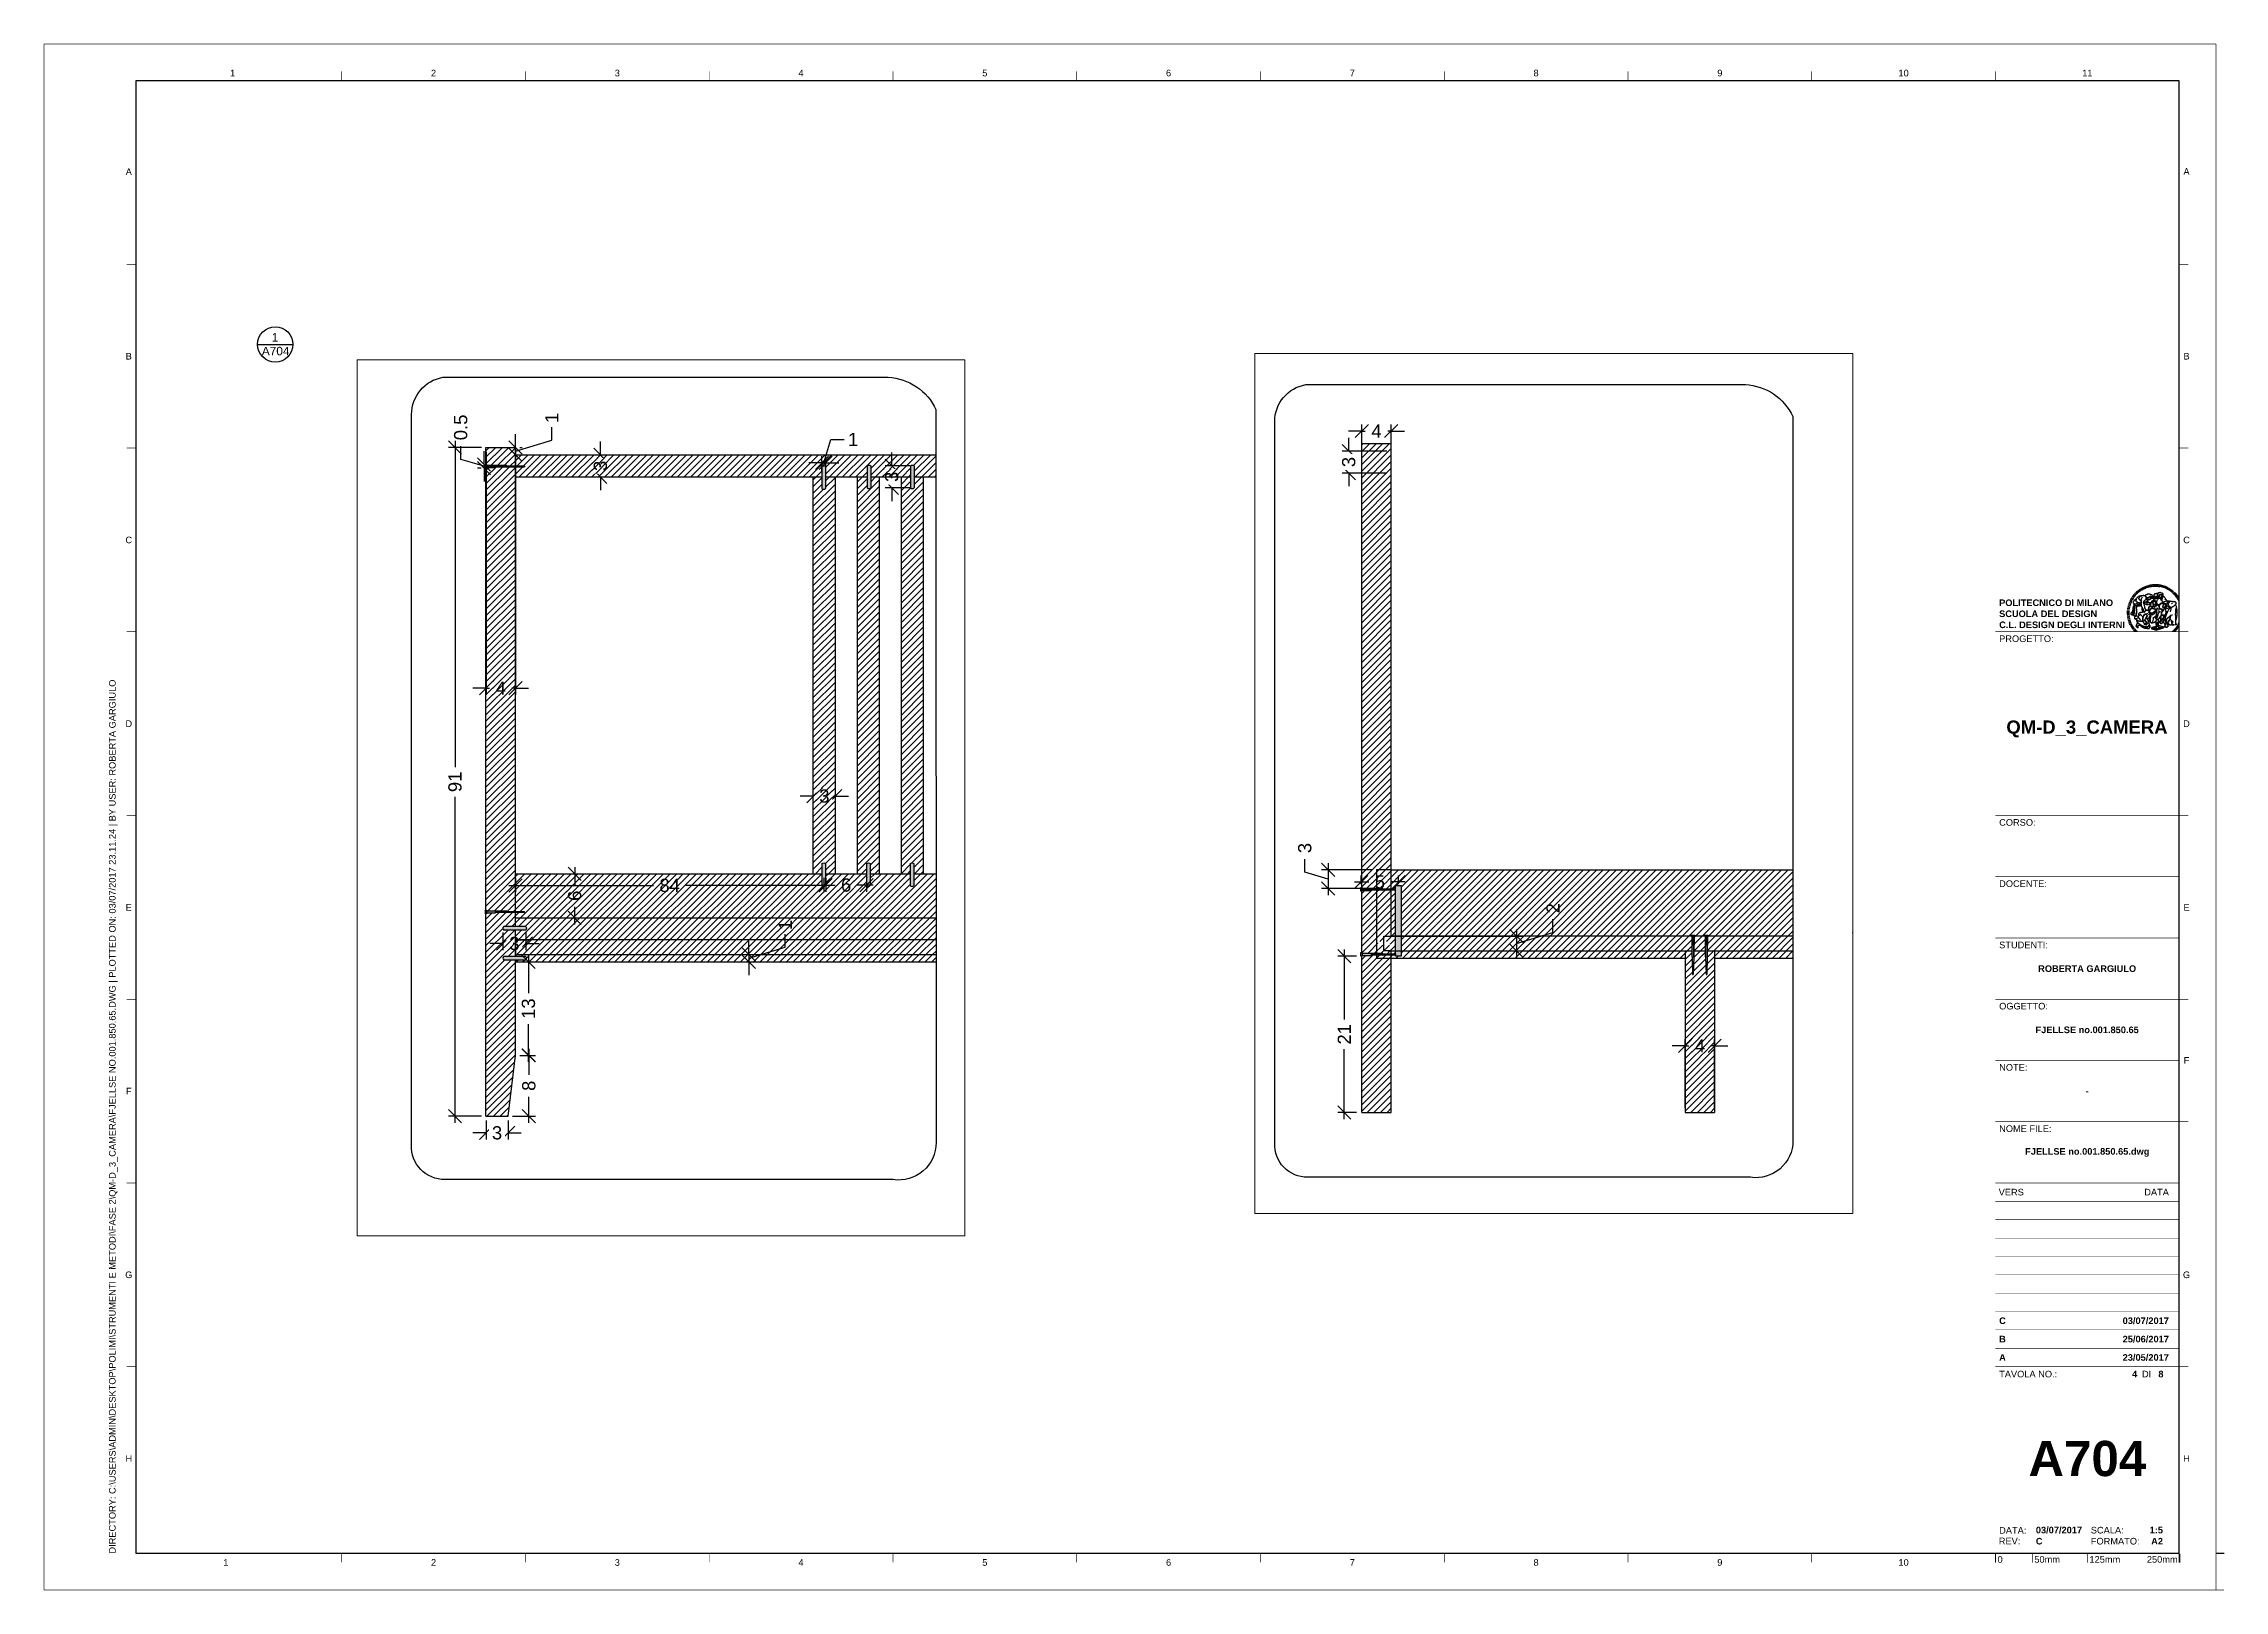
# Paper-space layout 'Layout4-A000' of a CAD drawing. Header units: millimetres. Extents: x -1 to 593, y -2 to 419.
# The model-space entities are those that its viewports show. They can reach past a viewport. Long polylines and large blocks are cut down to what shows.
import ezdxf
from ezdxf.enums import TextEntityAlignment as Align

# ---------------------------------------------------------------- set-up
doc = ezdxf.new("R2010")
doc.units = ezdxf.units.MM
doc.set_wipeout_variables(frame=1)
for name, color, linetype in [('A-ANNO-SYMB', 1, 'Continuous'), ('campitura viti', 31, 'Continuous'), ('G-ANNO-LOGO', 3, 'Continuous'), ('G-ANNO-TEXT', 3, 'Continuous'), ('G-ANNO-TTLB', 3, 'Continuous'), ('quote', 241, 'Continuous'), ('Simbolo zoom', 140, 'Continuous'), ('Tratteggi', 252, 'Continuous'), ('Tratteggio', 252, 'Continuous')]:
    doc.layers.add(name, color=color, linetype=linetype)
doc.layers.add('Da nascondere', color=11, linetype='Continuous', plot=False)
doc.layers.add('G-ANNO-NPLT', color=210, linetype='Continuous', plot=False)
doc.styles.add('ARIAL', font='arial.ttf')
doc.styles.add('ARIAL-BOLD', font='')
doc.styles.add('E-ARIAL', font='arial.ttf')
doc.styles.get('ARIAL-BOLD').set_extended_font_data('Arial', bold=True)
doc.dimstyles.new('TICK_36', dxfattribs={"dimtxt": 3.6, "dimasz": 3.6, "dimexe": 1.8, "dimexo": 1.2, "dimgap": 1.8, "dimtad": 0, "dimdec": 0, "dimzin": 0, "dimdsep": 46, "dimtxsty": 'ARIAL', "dimblk": 'OBLIQUE', "dimcen": 1.8, "dimdle": 1.8, "dimclrd": 256, "dimclrt": 256, "dimadec": 0, "dimazin": 0, "dimtfac": 1, "dimtdec": 0, "dimtmove": 1, "dimatfit": 3, "dimldrblk": 'OPEN90', "dimfxl": 1, "dimtfill": 1, "dimtolj": 1, "dimtzin": 0, "dimarcsym": 0})

psp = doc.layouts.new('Layout4-A000')

# ---------------------------------------------------------------- texts
at = {"layer": 'A-ANNO-SYMB', "attachment_point": 1, "style": 'E-ARIAL'}
for s, insert, char_height in [('1', (61.2, 340.42), 2.3), ('A704', (58.52, 336.67), 2.304)]:
    psp.add_mtext_dynamic_manual_height_columns(s, width=41.4979, gutter_width=1, heights=[14.31], dxfattribs=dict(at, insert=insert, char_height=char_height))
at = {"layer": 'G-ANNO-TEXT', "style": 'ARIAL'}
for s, p in [('1', (50.58, 411.18)), ('2', (105.23, 411.18)), ('3', (155.23, 411.18)), ('4', (205.23, 411.18)), ('5', (255.23, 411.18)), ('6', (305.23, 411.18)), ('7', (355.23, 411.18)), ('8', (405.23, 411.18)), ('9', (455.23, 411.18)), ('10', (505.23, 411.18)), ('11', (555.23, 411.18)), ('A', (22.31, 384.33)), ('A', (582.21, 384.4)), ('B', (22.31, 334.11)), ('B', (582.21, 334.11)), ('C', (22.31, 284.11)), ('C', (582.21, 284.11)), ('D', (22.31, 234.11)), ('E', (22.31, 184.11)), ('F', (22.31, 134.11)), ('G', (22.31, 84.11)), ('H', (22.31, 34.11)), ('1', (48.72, 5.82)), ('2', (105.23, 5.82)), ('3', (155.23, 5.82)), ('4', (205.23, 5.82)), ('5', (255.23, 5.82)), ('6', (305.23, 5.82)), ('7', (355.23, 5.82)), ('8', (405.23, 5.82)), ('9', (455.23, 5.82)), ('10', (505.23, 5.82))]:
    psp.add_text(s, height=1.8, dxfattribs=at).set_placement(p, align=Align.MIDDLE_CENTER)
at = {"layer": 'G-ANNO-TEXT', "insert": (16.93, 8.25), "char_height": 1.8, "attachment_point": 1, "rotation": 90, "style": 'ARIAL'}
psp.add_mtext_dynamic_manual_height_columns('DIRECTORY: C:\\\\USERS\\\\ADMIN\\\\DESKTOP\\\\POLIMI\\\\STRUMENTI E METODI\\\\FASE 2\\\\QM-D_3_CAMERA\\\\FJELLSE NO.001.850.65.DWG | PLOTTED ON: 03/07/2017 23.11.24 | BY USER: ROBERTA GARGIULO', width=412.209, gutter_width=9, heights=[0], dxfattribs=at)

msp = doc.modelspace()

# ---------------------------------------------------------------- blocks, each defined once
blk = doc.blocks.new('logoPolimi')
for p, q in [((-1.49, 1.84), (-1.36, 1.68)), ((-1.41, 1.91), (-1.28, 1.74)), ((-1.32, 1.97), (-1.2, 1.8)), ((-1.22, 2.03), (-1.11, 1.85)), ((-1.13, 2.09), (-1.03, 1.9)), ((-1.03, 2.14), (-0.94, 1.95)), ((-0.93, 2.18), (-0.84, 1.99)), ((-0.83, 2.22), (-0.75, 2.03)), ((-0.72, 2.26), (-0.66, 2.06)), ((-0.61, 2.29), (-0.56, 2.09)), ((-0.51, 2.32), (-0.46, 2.11)), ((-0.4, 2.34), (-0.36, 2.13)), ((-0.29, 2.35), (-0.26, 2.14)), ((-0.18, 2.36), (-0.16, 2.15)), ((-0.07, 2.37), (-0.06, 2.16)), ((0.04, 2.37), (0.04, 2.16)), ((0.15, 2.36), (0.14, 2.16)), ((0.26, 2.36), (0.24, 2.15)), ((0.37, 2.34), (0.34, 2.13)), ((0.48, 2.32), (0.44, 2.12)), ((0.59, 2.3), (0.54, 2.09)), ((0.69, 2.27), (0.63, 2.07)), ((0.8, 2.23), (0.73, 2.03)), ((0.9, 2.19), (0.82, 2)), ((1, 2.15), (0.91, 1.96)), ((1.1, 2.1), (1, 1.91)), ((1.2, 2.04), (1.09, 1.86)), ((1.29, 1.99), (1.18, 1.81)), ((1.38, 1.92), (1.26, 1.75)), ((1.47, 1.86), (1.34, 1.69)), ((-2.37, 0.12), (-2.16, 0.11)), ((-2.37, 0.01), (-2.16, 0.01)), ((-2.36, 0.23), (-2.15, 0.21)), ((-2.35, 0.34), (-2.14, 0.31)), ((-2.33, 0.45), (-2.12, 0.41)), ((-2.3, 0.55), (-2.1, 0.51)), ((-2.28, 0.66), (-2.07, 0.6)), ((-2.24, 0.77), (-2.04, 0.7)), ((-2.2, 0.87), (-2.01, 0.79)), ((-2.16, 0.97), (-1.97, 0.89)), ((-2.11, 1.07), (-1.93, 0.98)), ((-2.06, 1.17), (-1.88, 1.07)), ((-2.01, 1.26), (-1.83, 1.15)), ((-1.94, 1.36), (-1.77, 1.24)), ((-1.88, 1.45), (-1.71, 1.32)), ((-1.84, 0.03), (-1.82, 0.35)), ((-1.81, 1.53), (-1.65, 1.4)), ((-1.74, 1.61), (-1.58, 1.47)), ((-1.73, 0.59), (-1.73, 0.59)), ((-1.73, 0.59), (-1.73, 0.59)), ((-1.66, 1.69), (-1.51, 1.54)), ((-1.65, 0.57), (-1.65, 0.57)), ((-1.59, 1.12), (-1.59, 1.12)), ((-1.58, 1.77), (-1.44, 1.61)), ((-1.51, 0.55), (-1.51, 0.55)), ((-1.51, 0.55), (-1.51, 0.55)), ((-1.31, 0.79), (-1.21, 0.75)), ((-1.21, 0.75), (-1.31, 0.79)), ((-1.21, 0.75), (-1.31, 0.79)), ((-1.21, 0.75), (-1.21, 0.75)), ((-1.21, 0.75), (-1.21, 0.75)), ((-1.19, 0.76), (-1.19, 0.76)), ((-1.19, 0.76), (-1.19, 0.76)), ((-1.17, 0.99), (-1.18, 0.99)), ((-1.18, 0.99), (-1.17, 0.99)), ((-1.16, 0.57), (-1.16, 0.57)), ((-1.16, 0.57), (-1.16, 0.57)), ((-1.1, 0.01), (-0.99, 0.06)), ((-0.99, 0.06), (-1.1, 0.01)), ((-0.99, 0.06), (-1.1, 0.01)), ((-0.99, 0.06), (-0.99, 0.06)), ((-0.99, 0.06), (-0.99, 0.06)), ((-0.97, 0.79), (-0.98, 0.79)), ((-0.89, 0.84), (-0.97, 0.79)), ((-0.97, 0.79), (-0.89, 0.84)), ((-0.96, 1.41), (-0.96, 1.41)), ((-0.96, 1.41), (-0.96, 1.41)), ((-0.89, 0.84), (-0.82, 0.87)), ((-0.82, 0.87), (-0.89, 0.84)), ((-0.89, 0.84), (-0.82, 0.87)), ((-0.88, 0.83), (-0.89, 0.84)), ((-0.85, 1.39), (-0.85, 1.39)), ((-0.85, 1.39), (-0.85, 1.39)), ((-0.84, 0.14), (-0.84, 0.14)), ((-0.77, 1.08), (-0.78, 1.08)), ((-0.78, 1.08), (-0.77, 1.08)), ((-0.61, 1.12), (-0.77, 1.08)), ((-0.77, 1.08), (-0.61, 1.12)), ((-0.77, 1.08), (-0.61, 1.12)), ((-0.75, 1.3), (-0.76, 1.29)), ((-0.76, 1.29), (-0.75, 1.3)), ((-0.65, 0.99), (-0.7, 0.96)), ((-0.69, 0.18), (-0.68, 0.18)), ((-0.66, 0.93), (-0.66, 0.93)), ((-0.66, 0.93), (-0.64, 0.93)), ((-0.66, 0.93), (-0.66, 0.93)), ((-0.66, 0.93), (-0.66, 0.93)), ((-0.63, 1.01), (-0.63, 1.01)), ((-0.63, 1.01), (-0.62, 1.01)), ((-0.63, 0.66), (-0.63, 0.66)), ((-0.6, 1.12), (-0.61, 1.12)), ((-0.61, 1.12), (-0.6, 1.12)), ((-0.61, 1.12), (-0.6, 1.12)), ((-0.61, 0.86), (-0.57, 0.85)), ((-0.57, 0.85), (-0.61, 0.86)), ((-0.61, 0.86), (-0.57, 0.85)), ((-0.53, 1.08), (-0.6, 1.12)), ((-0.6, 1.12), (-0.6, 1.11)), ((-0.6, 1.12), (-0.53, 1.08)), ((-0.57, 0.8), (-0.59, 0.8)), ((-0.57, 0.85), (-0.53, 0.84)), ((-0.57, 0.85), (-0.57, 0.85)), ((-0.57, 0.85), (-0.57, 0.85)), ((-0.57, 0.85), (-0.53, 0.84)), ((-0.56, 0.29), (-0.49, 0.48)), ((-0.56, 0.14), (-0.56, 0.29)), ((-0.5, 0.11), (-0.56, 0.14)), ((-0.53, 0.84), (-0.51, 0.84)), ((-0.53, 0.84), (-0.51, 0.84)), ((-0.53, 0.84), (-0.53, 0.84)), ((-0.51, 0.11), (-0.51, 0.11)), ((-0.51, 0.11), (-0.51, 0.11)), ((-0.34, 0.33), (-0.5, 0.11)), ((-0.49, 0.48), (-0.41, 0.55)), ((-0.42, 0.8), (-0.47, 0.79)), ((-0.42, 0.8), (-0.47, 0.79)), ((-0.47, 0.79), (-0.45, 0.76)), ((-0.47, 0.79), (-0.45, 0.76)), ((-0.45, 1.14), (-0.42, 1.11)), ((-0.42, 1.26), (-0.36, 1.22)), ((-0.41, 0.55), (-0.34, 0.49)), ((-0.4, 1.37), (-0.38, 1.38)), ((-0.39, 1.37), (-0.4, 1.37)), ((-0.35, 1.33), (-0.4, 1.37)), ((-0.39, 1.24), (-0.4, 1.23)), ((-0.38, 1.14), (-0.38, 1.14)), ((-0.34, 0.49), (-0.09, 0.48)), ((-0.16, 0.32), (-0.34, 0.33)), ((-0.14, 0.32), (-0.31, 0.34)), ((-0.28, 1.3), (-0.29, 1.3)), ((-0.28, 1.3), (-0.28, 1.3)), ((-0.16, 1.24), (-0.16, 1.25)), ((-0.16, 1.25), (-0.16, 1.25)), ((-0.16, 0.49), (-0.14, 0.64)), ((-0.06, 0.27), (-0.16, 0.32)), ((-0.1, 0.88), (-0.09, 0.87)), ((-0.08, 1.37), (-0.08, 1.38)), ((-0.08, 1.23), (-0.05, 1.21)), ((-0.05, 1.21), (-0.08, 1.23)), ((-0.08, 1.23), (-0.05, 1.21)), ((-0.03, 0.26), (-0.06, 0.27)), ((-0.05, 1.21), (-0.04, 1.21)), ((-0.04, 1.21), (-0.05, 1.21)), ((-0.04, 1.21), (-0.04, 1.21)), ((-0.04, 1.21), (-0.04, 1.21)), ((-0.04, 0.48), (-0.03, 0.26)), ((0.03, 1.15), (0.03, 1.15)), ((0.03, 0.66), (0.03, 0.67)), ((0.07, 0.58), (0.07, 0.57)), ((0.1, 1.18), (0.1, 1.18)), ((0.1, 0.84), (0.1, 0.84)), ((0.13, 1.32), (0.17, 1.19)), ((0.14, 0.71), (0.34, 0.65)), ((0.31, 0.56), (0.17, 0.63)), ((0.27, 1.61), (0.27, 1.61)), ((0.27, 1.61), (0.27, 1.61)), ((0.27, 1.61), (0.27, 1.61)), ((0.29, 1.29), (0.29, 1.29)), ((0.29, 1.29), (0.29, 1.29)), ((0.29, 1.29), (0.29, 1.29)), ((0.29, 1.29), (0.29, 1.29)), ((0.33, 0.49), (0.34, 0.49)), ((0.33, 0.03), (0.35, 0.03)), ((0.33, 0.03), (0.35, 0.03)), ((0.34, 0.65), (0.34, 0.64)), ((0.35, 0.03), (0.57, 0.06)), ((0.35, 0.03), (0.57, 0.06)), ((0.35, 0.03), (0.35, 0.03)), ((0.35, 0.03), (0.35, 0.03)), ((0.38, 1.36), (0.37, 1.35)), ((0.38, 0.34), (0.37, 0.34)), ((0.38, 0.34), (0.38, 0.34)), ((0.43, 0.67), (0.39, 0.64)), ((0.49, 1.05), (0.51, 1.13)), ((0.51, 1.13), (0.49, 1.05)), ((0.49, 1.05), (0.51, 1.13)), ((0.51, 1.31), (0.5, 1.29)), ((0.51, 1.13), (0.52, 1.23)), ((0.52, 1.23), (0.51, 1.23)), ((0.51, 1.23), (0.52, 1.23)), ((0.52, 1.23), (0.51, 1.13)), ((0.51, 1.13), (0.52, 1.23)), ((0.52, 1.24), (0.6, 1.37)), ((0.52, 1.23), (0.6, 1.36)), ((0.6, 1.36), (0.52, 1.23)), ((0.52, 1.23), (0.52, 1.23)), ((0.52, 1.23), (0.52, 1.24)), ((0.52, 1.23), (0.52, 1.23)), ((0.55, 1.07), (0.53, 1.06)), ((0.53, 1.04), (0.53, 1.06)), ((0.53, 1.05), (0.53, 1.04)), ((0.54, 0.3), (0.63, 0.32)), ((0.54, -0.08), (0.61, 0.06)), ((0.61, 0.06), (0.54, -0.08)), ((0.54, -0.08), (0.61, 0.06)), ((0.56, 0.19), (0.59, 0.21)), ((0.57, 1.07), (0.57, 1.07)), ((0.57, 1.07), (0.57, 1.07)), ((0.57, 1.07), (0.57, 1.07)), ((0.57, 1.07), (0.57, 1.07)), ((0.57, 1.07), (0.57, 1.07)), ((0.57, 1.07), (0.57, 1.07)), ((0.57, 1.07), (0.57, 1.07)), ((0.58, 0.3), (0.59, 0.29)), ((0.59, 0.78), (0.59, 0.79)), ((0.59, 0.79), (0.59, 0.79)), ((0.59, 0.79), (0.59, 0.79)), ((0.59, 0.79), (0.59, 0.78)), ((0.61, 0.06), (0.6, 0.07)), ((0.6, 0.07), (0.61, 0.06)), ((0.61, 0.06), (0.61, 0.07)), ((0.62, 0.21), (0.65, 0.22)), ((0.64, 1.37), (0.65, 1.37)), ((0.69, 0.86), (0.68, 0.86)), ((0.68, 0.86), (0.69, 0.86)), ((0.68, 0.76), (0.68, 0.76)), ((0.76, 0.26), (0.76, 0.26)), ((0.82, 0.35), (0.84, 0.36)), ((0.82, 0.35), (0.82, 0.35)), ((0.84, 0.36), (0.84, 0.37)), ((0.85, 0.34), (1.05, 0.35)), ((0.93, 1.05), (0.93, 1.05)), ((0.93, 1.05), (0.93, 1.05)), ((0.93, 1.05), (0.93, 1.04)), ((0.93, 1.05), (0.93, 1.05)), ((0.97, 0.66), (0.96, 0.66)), ((1.01, 0.97), (0.98, 0.96)), ((1.17, 0.96), (1.17, 0.95)), ((1.17, 0.95), (1.17, 0.95)), ((1.34, 0.37), (1.26, 0.04)), ((1.27, 0.37), (1.27, 0.38)), ((1.28, 0.95), (1.28, 0.95)), ((1.37, 0.73), (1.46, 0.81)), ((1.41, 0.4), (1.41, 0.41)), ((1.56, 1.79), (1.42, 1.63)), ((1.64, 1.71), (1.49, 1.56)), ((1.49, 0.9), (1.57, 0.92)), ((1.72, 1.63), (1.56, 1.49)), ((1.67, 0.6), (1.57, 0.53)), ((1.79, 1.55), (1.63, 1.41)), ((1.86, 1.47), (1.7, 1.34)), ((1.93, 1.38), (1.76, 1.26)), ((1.99, 1.29), (1.81, 1.17)), ((2.05, 1.19), (1.87, 1.09)), ((2.1, 1.1), (1.92, 1)), ((2.15, 1), (1.96, 0.91)), ((2.19, 0.9), (2, 0.82)), ((2.23, 0.79), (2.04, 0.72)), ((2.27, 0.69), (2.07, 0.63)), ((2.3, 0.58), (2.09, 0.53)), ((2.32, 0.47), (2.12, 0.43)), ((2.34, 0.37), (2.13, 0.33)), ((2.36, 0.26), (2.15, 0.23)), ((2.37, 0.15), (2.16, 0.13)), ((2.37, 0.04), (2.16, 0.03)), ((-2.37, -0.1), (-2.16, -0.09)), ((-2.36, -0.21), (-2.15, -0.19)), ((-2.35, -0.32), (-2.14, -0.29)), ((-2.33, -0.43), (-2.12, -0.39)), ((-2.31, -0.54), (-2.1, -0.49)), ((-2.28, -0.65), (-2.08, -0.59)), ((-2.25, -0.75), (-2.05, -0.69)), ((-2.21, -0.86), (-2.02, -0.78)), ((-2.17, -0.96), (-1.98, -0.87)), ((-2.12, -1.06), (-1.93, -0.96)), ((-2.07, -1.16), (-1.89, -1.05)), ((-2.04, -0.15), (-1.97, -0.2)), ((-2.01, -1.25), (-1.84, -1.14)), ((-1.95, -1.34), (-1.78, -1.22)), ((-1.89, -1.43), (-1.72, -1.31)), ((-1.82, -1.52), (-1.66, -1.38)), ((-1.75, -1.6), (-1.59, -1.46)), ((-1.67, -1.68), (-1.52, -1.53)), ((-1.58, -0.12), (-1.6, -0.18)), ((-1.6, -0.18), (-1.58, -0.28)), ((-1.57, -0.54), (-1.59, -0.54)), ((-1.59, -0.54), (-1.59, -0.54)), ((-1.59, -1.76), (-1.45, -1.6)), ((-1.56, -0.32), (-1.56, -0.31)), ((-1.56, -0.31), (-1.56, -0.31)), ((-1.53, -0.65), (-1.53, -0.65)), ((-1.53, -0.65), (-1.53, -0.65)), ((-1.51, -1.83), (-1.37, -1.67)), ((-1.48, -0.86), (-1.48, -0.85)), ((-1.42, -0.37), (-1.42, -0.37)), ((-1.42, -1.9), (-1.29, -1.73)), ((-1.38, -0.46), (-1.38, -0.46)), ((-1.33, -1.96), (-1.21, -1.79)), ((-1.31, -0.24), (-1.31, -0.23)), ((-1.31, -0.23), (-1.31, -0.24)), ((-1.23, -0.19), (-1.23, -0.19)), ((-1.23, -0.19), (-1.23, -0.19)), ((-1.23, -0.19), (-1.23, -0.19)), ((-1.23, -0.19), (-1.23, -0.19)), ((-1.01, -0.39), (-1.02, -0.39)), ((-1.02, -0.39), (-1.01, -0.39)), ((-1.02, -0.7), (-1.02, -0.7)), ((-1.02, -0.7), (-1.02, -0.7)), ((-1.02, -0.7), (-1.02, -0.7)), ((-0.79, -0.51), (-0.83, -0.58)), ((-0.83, -0.58), (-0.79, -0.51)), ((-0.83, -0.58), (-0.79, -0.51)), ((-0.78, -1.05), (-0.83, -0.94)), ((-0.83, -0.94), (-0.78, -1.05)), ((-0.83, -0.94), (-0.83, -0.94)), ((-0.83, -0.94), (-0.78, -1.05)), ((-0.82, -1.23), (-0.82, -1.23)), ((-0.82, -1.23), (-0.77, -1.23)), ((-0.77, -1.23), (-0.82, -1.23)), ((-0.82, -1.23), (-0.82, -1.23)), ((-0.77, -1.23), (-0.82, -1.23)), ((-0.75, -0.96), (-0.8, -0.89)), ((-0.8, -0.89), (-0.79, -0.92)), ((-0.79, -0.92), (-0.8, -0.89)), ((-0.8, -0.89), (-0.75, -0.96)), ((-0.79, -0.92), (-0.8, -0.89)), ((-0.8, -0.89), (-0.8, -0.89)), ((-0.8, -0.89), (-0.75, -0.96)), ((-0.79, -0.92), (-0.78, -0.95)), ((-0.78, -0.95), (-0.79, -0.92)), ((-0.78, -0.95), (-0.79, -0.92)), ((-0.77, -0.49), (-0.78, -0.48)), ((-0.78, -0.48), (-0.77, -0.49)), ((-0.78, -0.95), (-0.76, -1)), ((-0.76, -1), (-0.78, -0.95)), ((-0.76, -1), (-0.78, -0.95)), ((-0.71, -0.89), (-0.75, -0.87)), ((-0.75, -0.87), (-0.71, -0.89)), ((-0.75, -0.87), (-0.71, -0.89)), ((-0.72, -1.01), (-0.75, -0.96)), ((-0.75, -0.96), (-0.72, -1.01)), ((-0.75, -0.96), (-0.72, -1.01)), ((-0.64, -0.93), (-0.71, -0.89)), ((-0.71, -0.89), (-0.64, -0.93)), ((-0.71, -0.89), (-0.64, -0.93)), ((-0.66, -0.53), (-0.66, -0.53)), ((-0.66, -0.53), (-0.66, -0.53)), ((-0.66, -0.53), (-0.66, -0.53)), ((-0.39, -0.81), (-0.51, -0.69)), ((-0.51, -1.04), (-0.5, -1.04)), ((-0.48, -0.42), (-0.48, -0.42)), ((-0.48, -0.42), (-0.48, -0.42)), ((-0.48, -0.42), (-0.48, -0.42)), ((-0.41, -0.51), (-0.41, -0.51)), ((-0.38, -0.05), (-0.39, -0.12)), ((-0.39, -0.12), (-0.37, -0.1)), ((-0.35, -0.14), (-0.37, -0.08)), ((-0.37, -0.09), (-0.37, -0.09)), ((-0.33, -0.12), (-0.35, -0.14)), ((-0.32, -0.14), (-0.35, -0.14)), ((-0.35, -0.18), (-0.34, -0.22)), ((-0.34, -0.08), (-0.29, -0.16)), ((-0.34, -0.22), (-0.34, -0.22)), ((-0.27, -0.17), (-0.32, -0.14)), ((-0.25, -0.91), (-0.26, -0.9)), ((-0.26, -1.29), (0.1, -1.2)), ((0.1, -1.2), (-0.26, -1.29)), ((0.08, -1.4), (-0.26, -1.29)), ((-0.26, -1.29), (0.08, -1.4)), ((-0.26, -1.38), (-0.26, -1.29)), ((-0.26, -1.29), (-0.26, -1.29)), ((-0.26, -1.29), (-0.26, -1.38)), ((-0.26, -1.29), (0.08, -1.4)), ((-0.26, -1.29), (-0.26, -1.29)), ((0.08, -1.49), (-0.26, -1.38)), ((-0.26, -1.38), (0.09, -1.49)), ((-0.14, -0.15), (-0.16, -0.13)), ((-0.11, -0.04), (-0.12, -0.05)), ((-0.04, -0.41), (-0.01, -0.44)), ((-0.01, -0.44), (-0.04, -0.41)), ((-0.04, -0.41), (-0.01, -0.44)), ((0.07, -0.84), (0.07, -0.84)), ((0.07, -0.84), (0.07, -0.84)), ((0.1, -1.2), (0.08, -1.32)), ((0.08, -1.32), (0.13, -1.2)), ((0.08, -1.4), (0.72, -1.22)), ((0.72, -1.22), (0.08, -1.4)), ((0.08, -1.4), (0.72, -1.22)), ((0.72, -1.31), (0.08, -1.49)), ((0.08, -1.44), (0.08, -1.4)), ((0.08, -1.4), (0.08, -1.44)), ((0.08, -1.4), (0.08, -1.49)), ((0.08, -1.49), (0.08, -1.44)), ((0.08, -1.44), (0.08, -1.44)), ((0.08, -1.44), (0.08, -1.45)), ((0.08, -1.45), (0.08, -1.46)), ((0.08, -1.46), (0.08, -1.49)), ((0.1, -1.01), (0.09, -0.86)), ((0.1, -1.01), (0.09, -0.86)), ((0.09, -1.49), (0.72, -1.31)), ((0.1, -1.2), (0.12, -1.04)), ((0.12, -1.04), (0.1, -1.2)), ((0.13, -1.2), (0.1, -1.2)), ((0.1, -1.2), (0.13, -1.2)), ((0.13, -1.2), (0.1, -1.2)), ((0.1, -1.2), (0.1, -1.2)), ((0.11, -0.44), (0.11, -0.44)), ((0.11, -0.44), (0.11, -0.44)), ((0.12, -0.21), (0.12, -0.21)), ((0.12, -0.21), (0.12, -0.21)), ((0.12, -0.21), (0.12, -0.21)), ((0.12, -0.21), (0.12, -0.21)), ((0.12, -0.21), (0.12, -0.21)), ((0.12, -0.21), (0.12, -0.21)), ((0.12, -0.21), (0.12, -0.21)), ((0.12, -0.21), (0.12, -0.21)), ((0.12, -0.21), (0.12, -0.21)), ((0.12, -0.21), (0.12, -0.21)), ((0.12, -0.21), (0.12, -0.21)), ((0.12, -0.21), (0.12, -0.21)), ((0.12, -0.21), (0.12, -0.21)), ((0.12, -0.56), (0.14, -0.53)), ((0.14, -0.53), (0.12, -0.56)), ((0.12, -0.56), (0.14, -0.53)), ((0.12, -1.04), (0.12, -1.04)), ((0.12, -1.04), (0.12, -1.04)), ((0.12, -1.04), (0.12, -1.04)), ((0.21, -0.99), (0.13, -1.2)), ((0.13, -1.2), (0.21, -0.99)), ((0.36, -1.14), (0.13, -1.2)), ((0.13, -1.2), (0.26, -1.17)), ((0.14, -0.53), (0.16, -0.49)), ((0.16, -0.49), (0.14, -0.53)), ((0.14, -0.53), (0.16, -0.49)), ((0.16, -0.49), (0.16, -0.49)), ((0.16, -0.49), (0.16, -0.49)), ((0.28, -1.19), (0.21, -0.99)), ((0.21, -0.99), (0.31, -1.27)), ((0.24, -0.17), (0.24, -0.16)), ((0.24, -0.16), (0.24, -0.17)), ((0.25, -0.84), (0.25, -0.88)), ((0.25, -0.88), (0.25, -0.84)), ((0.25, -0.88), (0.25, -0.84)), ((0.25, -0.88), (0.29, -1.17)), ((0.26, -0.88), (0.25, -0.88)), ((0.31, -1.27), (0.25, -0.88)), ((0.26, -1.17), (0.28, -1.16)), ((0.28, -1.16), (0.36, -1.14)), ((0.29, -1.17), (0.28, -1.19)), ((0.36, -1.14), (0.72, -1.22)), ((0.72, -1.22), (0.36, -1.14)), ((0.49, -0.31), (0.49, -0.31)), ((0.49, -0.31), (0.49, -0.31)), ((0.5, -0.27), (0.5, -0.27)), ((0.51, -0.27), (0.51, -0.27)), ((0.72, -0.81), (0.75, -0.89)), ((0.72, -1.22), (0.72, -1.31)), ((0.72, -1.31), (0.72, -1.22)), ((0.74, -0.23), (0.74, -0.23)), ((0.74, -0.23), (0.75, -0.24)), ((0.75, -0.23), (0.75, -0.23)), ((0.86, -0.25), (0.82, -0.34)), ((0.87, -0.22), (0.86, -0.23)), ((0.87, -0.22), (0.86, -0.25)), ((0.96, -0.58), (0.96, -0.57)), ((1.05, -1.05), (1.04, -1.05)), ((1.28, -2), (1.17, -1.82)), ((1.37, -1.93), (1.25, -1.76)), ((1.31, -0.27), (1.3, -0.26)), ((1.3, -0.26), (1.3, -0.26)), ((1.3, -0.26), (1.3, -0.26)), ((1.3, -0.26), (1.31, -0.27)), ((1.3, -0.26), (1.3, -0.26)), ((1.46, -1.87), (1.33, -1.7)), ((1.54, -1.8), (1.41, -1.64)), ((1.63, -1.72), (1.48, -1.57)), ((1.71, -1.65), (1.55, -1.5)), ((1.78, -1.57), (1.62, -1.43)), ((1.85, -1.48), (1.69, -1.35)), ((1.92, -1.39), (1.75, -1.27)), ((1.98, -1.3), (1.81, -1.19)), ((2.04, -1.21), (1.86, -1.1)), ((2.09, -1.11), (1.91, -1.01)), ((2.14, -1.01), (1.95, -0.92)), ((2.19, -0.91), (1.99, -0.83)), ((2.23, -0.81), (2.03, -0.74)), ((2.26, -0.7), (2.06, -0.64)), ((2.29, -0.6), (2.09, -0.55)), ((2.32, -0.49), (2.11, -0.45)), ((2.34, -0.38), (2.13, -0.35)), ((2.35, -0.27), (2.15, -0.25)), ((2.37, -0.08), (2.16, -0.07)), ((2.36, -0.16), (2.16, -0.15)), ((-1.24, -2.02), (-1.13, -1.84)), ((-1.14, -2.08), (-1.04, -1.89)), ((-1.04, -2.13), (-0.95, -1.94)), ((-0.94, -2.18), (-0.86, -1.98)), ((-0.84, -2.22), (-0.77, -2.02)), ((-0.74, -2.25), (-0.67, -2.05)), ((-0.63, -2.29), (-0.57, -2.08)), ((-0.52, -2.31), (-0.48, -2.11)), ((-0.42, -2.33), (-0.38, -2.13)), ((-0.31, -2.35), (-0.28, -2.14)), ((-0.2, -2.36), (-0.18, -2.15)), ((-0.09, -2.37), (-0.08, -2.16)), ((0.03, -2.37), (0.02, -2.16)), ((0.14, -2.37), (0.12, -2.16)), ((0.25, -2.36), (0.22, -2.15)), ((0.35, -2.34), (0.32, -2.14)), ((0.46, -2.32), (0.42, -2.12)), ((0.57, -2.3), (0.52, -2.1)), ((0.68, -2.27), (0.62, -2.07)), ((0.78, -2.24), (0.71, -2.04)), ((0.89, -2.2), (0.81, -2)), ((0.99, -2.15), (0.9, -1.96)), ((1.09, -2.11), (0.99, -1.92)), ((1.19, -2.05), (1.08, -1.87))]:
    blk.add_line(p, q)
for points in [[(-1.9, 0.12), (-1.94, 0.02), (-2.05, -0.09), (-2.05, -0.09)], [(-1.86, 0.38), (-1.86, 0.38), (-1.87, 0.19), (-1.9, 0.12)], [(-1.76, 0.6), (-1.76, 0.6), (-1.84, 0.57), (-1.86, 0.38)], [(-1.86, -0.04), (-1.84, 0.02), (-1.84, 0.03), (-1.84, 0.03)], [(-1.82, 0.78), (-1.83, 0.8), (-1.85, 0.86), (-1.83, 0.88)], [(-1.82, 0.78), (-1.83, 0.8), (-1.85, 0.86), (-1.83, 0.88)], [(-1.83, 0.88), (-1.81, 0.9), (-1.76, 0.96), (-1.76, 0.96)], [(-1.83, 0.88), (-1.81, 0.9), (-1.76, 0.96), (-1.76, 0.96)], [(-1.76, 0.6), (-1.83, 0.7), (-1.78, 0.74), (-1.78, 0.74)], [(-1.78, 0.74), (-1.79, 0.74), (-1.83, 0.7), (-1.76, 0.6)], [(-1.78, 0.74), (-1.8, 0.76), (-1.81, 0.78), (-1.82, 0.78)], [(-1.78, 0.74), (-1.8, 0.76), (-1.81, 0.78), (-1.82, 0.78)], [(-1.82, 0.35), (-1.81, 0.5), (-1.73, 0.59), (-1.73, 0.59)], [(-1.82, -0.19), (-1.73, -0.07), (-1.75, 0.14), (-1.75, 0.3)], [(-1.75, 0.33), (-1.75, 0.17), (-1.73, -0.05), (-1.8, -0.17)], [(-1.78, 0.74), (-1.75, 0.72), (-1.72, 0.69), (-1.68, 0.7)], [(-1.68, 0.7), (-1.72, 0.69), (-1.75, 0.72), (-1.78, 0.74)], [(-1.68, 0.7), (-1.72, 0.69), (-1.75, 0.72), (-1.78, 0.74)], [(-1.78, 0.74), (-1.78, 0.74), (-1.78, 0.74), (-1.78, 0.74)], [(-1.76, 0.96), (-1.68, 1.1), (-1.59, 1.12), (-1.59, 1.12)], [(-1.76, 0.96), (-1.68, 1.1), (-1.6, 1.12), (-1.6, 1.12)], [(-1.73, 0.59), (-1.74, 0.59), (-1.75, 0.6), (-1.76, 0.6)], [(-1.73, 0.59), (-1.74, 0.59), (-1.75, 0.6), (-1.76, 0.6)], [(-1.75, 0.3), (-1.76, 0.47), (-1.65, 0.57), (-1.65, 0.57)], [(-1.65, 0.57), (-1.65, 0.57), (-1.76, 0.5), (-1.75, 0.33)], [(-1.65, 0.57), (-1.68, 0.58), (-1.7, 0.58), (-1.73, 0.59)], [(-1.65, 0.57), (-1.68, 0.58), (-1.7, 0.58), (-1.73, 0.59)], [(-1.5, 0.71), (-1.53, 0.74), (-1.61, 0.71), (-1.68, 0.7)], [(-1.68, 0.7), (-1.61, 0.71), (-1.53, 0.73), (-1.5, 0.71)], [(-1.5, 0.71), (-1.53, 0.73), (-1.61, 0.71), (-1.68, 0.7)], [(-1.51, 0.55), (-1.56, 0.56), (-1.61, 0.56), (-1.65, 0.57)], [(-1.65, 0.57), (-1.61, 0.56), (-1.56, 0.56), (-1.51, 0.55)], [(-1.51, 0.55), (-1.56, 0.56), (-1.61, 0.56), (-1.65, 0.57)], [(-1.59, 1.12), (-1.6, 1.06), (-1.61, 0.99), (-1.61, 0.97)], [(-1.61, 0.97), (-1.61, 0.99), (-1.6, 1.06), (-1.59, 1.12)], [(-1.61, 0.97), (-1.61, 0.99), (-1.6, 1.06), (-1.59, 1.12)], [(-1.61, 0.97), (-1.61, 0.95), (-1.56, 0.88), (-1.54, 0.87)], [(-1.54, 0.87), (-1.56, 0.88), (-1.61, 0.95), (-1.61, 0.97)], [(-1.54, 0.87), (-1.56, 0.88), (-1.61, 0.96), (-1.61, 0.97)], [(-1.59, 1.12), (-1.59, 1.13), (-1.59, 1.15), (-1.58, 1.16)], [(-1.59, 1.12), (-1.59, 1.13), (-1.59, 1.15), (-1.58, 1.16)], [(-1.58, 1.16), (-1.57, 1.21), (-1.52, 1.23), (-1.49, 1.25)], [(-1.58, 1.16), (-1.57, 1.21), (-1.52, 1.23), (-1.49, 1.25)], [(-1.58, 0.36), (-1.58, 0.48), (-1.51, 0.55), (-1.51, 0.55)], [(-1.51, 0.55), (-1.51, 0.55), (-1.58, 0.48), (-1.58, 0.36)], [(-1.51, 0.55), (-1.51, 0.55), (-1.58, 0.48), (-1.58, 0.36)], [(-1.55, 0.04), (-1.55, 0.08), (-1.58, 0.25), (-1.58, 0.36)], [(-1.58, 0.36), (-1.58, 0.25), (-1.55, 0.08), (-1.55, 0.04)], [(-1.58, 0.36), (-1.58, 0.25), (-1.55, 0.08), (-1.55, 0.04)], [(-1.58, -0.12), (-1.57, -0.06), (-1.55, 0.02), (-1.55, 0.04)], [(-1.55, 0.04), (-1.55, 0.02), (-1.57, -0.06), (-1.58, -0.12)], [(-1.55, 0.04), (-1.55, 0.02), (-1.56, -0.04), (-1.57, -0.1)], [(-1.54, 0.87), (-1.52, 0.85), (-1.47, 0.83), (-1.44, 0.83)], [(-1.44, 0.83), (-1.47, 0.83), (-1.52, 0.85), (-1.54, 0.87)], [(-1.45, 0.83), (-1.47, 0.83), (-1.52, 0.85), (-1.54, 0.87)], [(-1.51, 0.55), (-1.33, 0.54), (-1.16, 0.57), (-1.16, 0.57)], [(-1.16, 0.57), (-1.16, 0.57), (-1.33, 0.54), (-1.51, 0.55)], [(-1.16, 0.57), (-1.16, 0.57), (-1.33, 0.54), (-1.51, 0.55)], [(-1.5, 0.71), (-1.46, 0.68), (-1.4, 0.62), (-1.33, 0.66)], [(-1.33, 0.66), (-1.4, 0.62), (-1.46, 0.68), (-1.5, 0.71)], [(-1.33, 0.66), (-1.4, 0.62), (-1.46, 0.68), (-1.5, 0.71)], [(-1.49, 1.25), (-1.46, 1.26), (-1.42, 1.33), (-1.39, 1.36)], [(-1.49, 1.25), (-1.46, 1.27), (-1.43, 1.34), (-1.39, 1.36)], [(-1.31, 0.79), (-1.33, 0.79), (-1.42, 0.83), (-1.45, 0.83)], [(-1.44, 0.83), (-1.42, 0.83), (-1.33, 0.79), (-1.31, 0.79)], [(-1.31, 0.79), (-1.33, 0.79), (-1.42, 0.83), (-1.44, 0.83)], [(-1.35, 1.1), (-1.4, 1.17), (-1.36, 1.23), (-1.29, 1.31)], [(-1.29, 1.31), (-1.36, 1.23), (-1.4, 1.17), (-1.35, 1.1)], [(-1.35, 1.1), (-1.4, 1.17), (-1.36, 1.23), (-1.29, 1.31)], [(-1.39, 1.36), (-1.35, 1.38), (-1.26, 1.4), (-1.19, 1.41)], [(-1.39, 1.36), (-1.35, 1.38), (-1.26, 1.4), (-1.19, 1.41)], [(-1.18, 0.99), (-1.24, 0.97), (-1.3, 1.03), (-1.35, 1.1)], [(-1.35, 1.1), (-1.3, 1.03), (-1.24, 0.97), (-1.18, 0.99)], [(-1.18, 1), (-1.24, 0.97), (-1.3, 1.03), (-1.35, 1.1)], [(-1.33, 0.66), (-1.28, 0.7), (-1.23, 0.73), (-1.21, 0.75)], [(-1.21, 0.75), (-1.23, 0.73), (-1.28, 0.7), (-1.33, 0.66)], [(-1.21, 0.75), (-1.23, 0.73), (-1.28, 0.7), (-1.33, 0.66)], [(-1.29, 1.31), (-1.22, 1.39), (-1.01, 1.41), (-0.96, 1.41)], [(-0.96, 1.41), (-1.01, 1.41), (-1.22, 1.39), (-1.29, 1.31)], [(-1.29, 1.31), (-1.22, 1.39), (-1.01, 1.41), (-0.96, 1.41)], [(-1.24, -0.02), (-1.21, -0.01), (-1.1, 0.01), (-1.1, 0.01)], [(-1.1, 0.01), (-1.1, 0.01), (-1.21, -0.01), (-1.24, -0.02)], [(-1.1, 0.01), (-1.1, 0.01), (-1.21, -0.01), (-1.24, -0.02)], [(-1.21, 0.75), (-1.2, 0.75), (-1.19, 0.76), (-1.19, 0.76)], [(-1.19, 0.76), (-1.19, 0.76), (-1.2, 0.75), (-1.21, 0.75)], [(-1.19, 0.76), (-1.19, 0.76), (-1.2, 0.76), (-1.21, 0.75)], [(-1.19, 1.41), (-1.11, 1.43), (-0.97, 1.41), (-0.97, 1.41)], [(-1.19, 1.41), (-1.12, 1.43), (-0.98, 1.41), (-0.98, 1.41)], [(-1.19, 0.76), (-1.19, 0.77), (-1.18, 0.78), (-1.18, 0.79)], [(-1.18, 0.79), (-1.18, 0.78), (-1.19, 0.77), (-1.19, 0.76)], [(-1.19, 0.76), (-1.19, 0.77), (-1.19, 0.78), (-1.18, 0.79)], [(-1.18, 0.68), (-1.18, 0.68), (-1.19, 0.71), (-1.19, 0.76)], [(-1.19, 0.76), (-1.19, 0.71), (-1.18, 0.68), (-1.18, 0.68)], [(-1.18, 0.68), (-1.18, 0.68), (-1.19, 0.71), (-1.19, 0.76)], [(-1.18, 0.97), (-1.18, 0.97), (-1.18, 0.98), (-1.17, 0.99)], [(-1.17, 0.99), (-1.18, 0.98), (-1.18, 0.97), (-1.18, 0.97)], [(-1.18, 0.97), (-1.18, 0.97), (-1.18, 0.98), (-1.17, 0.99)], [(-1.18, 0.79), (-1.17, 0.86), (-1.18, 0.95), (-1.18, 0.97)], [(-1.18, 0.97), (-1.18, 0.95), (-1.17, 0.86), (-1.18, 0.79)], [(-1.18, 0.79), (-1.17, 0.86), (-1.18, 0.95), (-1.18, 0.97)], [(-1.16, 0.57), (-1.17, 0.6), (-1.18, 0.64), (-1.18, 0.68)], [(-1.18, 0.68), (-1.18, 0.64), (-1.17, 0.6), (-1.16, 0.57)], [(-1.16, 0.57), (-1.17, 0.6), (-1.18, 0.64), (-1.18, 0.68)], [(-1.17, 0.99), (-1.17, 1.03), (-1.16, 1.09), (-1.14, 1.13)], [(-1.09, 0.42), (-1.1, 0.44), (-1.14, 0.48), (-1.16, 0.57)], [(-1.16, 0.57), (-1.14, 0.48), (-1.1, 0.44), (-1.09, 0.42)], [(-1.09, 0.42), (-1.1, 0.44), (-1.14, 0.48), (-1.16, 0.57)], [(-1.14, 1.13), (-1.12, 1.18), (-1.05, 1.31), (-1.05, 1.31)], [(-1.12, 0.46), (-1.12, 0.46), (-1.13, 0.38), (-1.11, 0.26)], [(-1.11, 0.26), (-1.08, 0.14), (-1.05, 0.03), (-1.05, 0.03)], [(-1.02, 0.32), (-1.02, 0.32), (-1.08, 0.4), (-1.09, 0.42)], [(-1.09, 0.42), (-1.08, 0.4), (-1.02, 0.32), (-1.02, 0.32)], [(-1.02, 0.32), (-1.02, 0.32), (-1.08, 0.4), (-1.09, 0.42)], [(-0.98, 0.2), (-0.98, 0.21), (-1.02, 0.32), (-1.02, 0.32)], [(-1.02, 0.32), (-1.02, 0.32), (-0.98, 0.21), (-0.98, 0.2)], [(-0.98, 0.2), (-0.98, 0.21), (-1.02, 0.32), (-1.02, 0.32)], [(-1.01, 0.12), (-1, 0.16), (-0.98, 0.19), (-0.98, 0.2)], [(-0.98, 0.2), (-0.98, 0.19), (-1, 0.16), (-1.01, 0.12)], [(-1.01, 0.12), (-1, 0.16), (-0.98, 0.19), (-0.98, 0.2)], [(-0.99, 0.06), (-1, 0.07), (-1.01, 0.1), (-1.01, 0.12)], [(-1.01, 0.12), (-1.01, 0.1), (-1, 0.07), (-0.99, 0.06)], [(-0.99, 0.06), (-1, 0.07), (-1.01, 0.1), (-1.01, 0.12)], [(-0.99, 0.06), (-0.99, 0.06), (-0.99, 0.06), (-0.98, 0.05)], [(-0.98, 0.05), (-0.99, 0.06), (-0.99, 0.06), (-0.99, 0.06)], [(-0.99, 0.05), (-0.99, 0.06), (-0.99, 0.06), (-0.99, 0.06)], [(-0.95, 0.02), (-0.96, 0.03), (-0.97, 0.04), (-0.99, 0.05)], [(-0.98, 1.41), (-0.98, 1.41), (-0.97, 1.41), (-0.96, 1.41)], [(-0.98, 0.81), (-0.94, 0.85), (-0.92, 0.93), (-0.91, 0.97)], [(-0.91, 0.97), (-0.92, 0.93), (-0.94, 0.85), (-0.98, 0.81)], [(-0.91, 0.97), (-0.92, 0.93), (-0.94, 0.85), (-0.98, 0.81)], [(-0.98, 0.79), (-0.98, 0.81), (-0.98, 0.81), (-0.98, 0.81)], [(-0.98, 0.81), (-0.98, 0.81), (-0.98, 0.81), (-0.98, 0.79)], [(-0.98, 0.81), (-0.98, 0.81), (-0.98, 0.81), (-0.98, 0.79)], [(-0.98, 0.79), (-0.98, 0.79), (-0.98, 0.78), (-0.97, 0.77)], [(-0.98, 0.79), (-0.98, 0.79), (-0.98, 0.78), (-0.97, 0.77)], [(-0.98, 0.05), (-0.97, 0.04), (-0.96, 0.03), (-0.95, 0.02)], [(-0.95, 0.02), (-0.96, 0.03), (-0.97, 0.04), (-0.98, 0.05)], [(-0.97, 1.41), (-0.97, 1.41), (-0.97, 1.41), (-0.96, 1.41)], [(-0.97, 0.77), (-0.96, 0.74), (-0.91, 0.64), (-0.91, 0.57)], [(-0.97, 0.77), (-0.96, 0.74), (-0.91, 0.64), (-0.91, 0.57)], [(-0.96, 1.41), (-0.94, 1.41), (-0.9, 1.41), (-0.85, 1.39)], [(-0.96, 1.41), (-0.94, 1.41), (-0.9, 1.41), (-0.85, 1.39)], [(-0.95, 0.02), (-0.94, 0.01), (-0.92, 0.01), (-0.9, 0.01)], [(-0.9, 0.01), (-0.92, 0.01), (-0.94, 0.01), (-0.95, 0.02)], [(-0.91, 0.01), (-0.92, 0.01), (-0.94, 0.01), (-0.95, 0.02)], [(-0.91, 0.97), (-0.89, 1), (-0.87, 1.01), (-0.84, 1.02)], [(-0.84, 1.02), (-0.87, 1.01), (-0.89, 1), (-0.91, 0.97)], [(-0.84, 1.02), (-0.87, 1.01), (-0.89, 1.01), (-0.91, 0.97)], [(-0.91, 0.57), (-0.91, 0.5), (-0.9, 0.43), (-0.88, 0.37)], [(-0.91, 0.57), (-0.91, 0.5), (-0.9, 0.43), (-0.88, 0.37)], [(-0.87, 0.03), (-0.87, 0.03), (-0.89, 0.01), (-0.91, 0.01)], [(-0.9, 0.01), (-0.89, 0.01), (-0.87, 0.03), (-0.87, 0.03)], [(-0.87, 0.03), (-0.87, 0.03), (-0.89, 0.01), (-0.9, 0.01)], [(-0.88, 0.84), (-0.88, 0.84), (-0.89, 0.79), (-0.88, 0.77)], [(-0.88, 0.77), (-0.89, 0.79), (-0.88, 0.83), (-0.88, 0.83)], [(-0.74, 0.66), (-0.85, 0.67), (-0.88, 0.77), (-0.88, 0.77)], [(-0.88, 0.77), (-0.88, 0.77), (-0.85, 0.67), (-0.74, 0.66)], [(-0.88, 0.37), (-0.86, 0.32), (-0.83, 0.25), (-0.82, 0.25)], [(-0.88, 0.37), (-0.86, 0.32), (-0.83, 0.25), (-0.82, 0.25)], [(-0.87, 0.03), (-0.86, 0.03), (-0.86, 0.05), (-0.86, 0.06)], [(-0.86, 0.06), (-0.86, 0.05), (-0.86, 0.03), (-0.87, 0.03)], [(-0.86, 0.06), (-0.86, 0.05), (-0.86, 0.03), (-0.87, 0.03)], [(-0.85, 1.39), (-0.86, 1.42), (-0.8, 1.45), (-0.8, 1.46)], [(-0.85, 1.39), (-0.86, 1.42), (-0.83, 1.44), (-0.82, 1.45)], [(-0.86, 0.06), (-0.86, 0.07), (-0.86, 0.1), (-0.85, 0.11)], [(-0.85, 0.11), (-0.86, 0.1), (-0.86, 0.07), (-0.86, 0.06)], [(-0.85, 0.11), (-0.86, 0.1), (-0.86, 0.07), (-0.86, 0.06)], [(-0.81, 1.36), (-0.83, 1.37), (-0.84, 1.38), (-0.85, 1.39)], [(-0.85, 1.39), (-0.84, 1.38), (-0.83, 1.37), (-0.81, 1.36)], [(-0.85, 1.39), (-0.84, 1.38), (-0.83, 1.37), (-0.81, 1.36)], [(-0.85, 0.11), (-0.85, 0.12), (-0.84, 0.14), (-0.84, 0.14)], [(-0.84, 0.14), (-0.84, 0.14), (-0.85, 0.12), (-0.85, 0.11)], [(-0.84, 0.14), (-0.84, 0.14), (-0.85, 0.12), (-0.85, 0.11)], [(-0.84, 1.02), (-0.83, 1.03), (-0.81, 1.05), (-0.78, 1.08)], [(-0.78, 1.08), (-0.81, 1.05), (-0.83, 1.03), (-0.84, 1.02)], [(-0.78, 1.08), (-0.81, 1.05), (-0.83, 1.03), (-0.84, 1.02)], [(-0.84, 0.14), (-0.83, 0.15), (-0.81, 0.16), (-0.81, 0.16)], [(-0.81, 0.16), (-0.81, 0.16), (-0.83, 0.15), (-0.84, 0.14)], [(-0.81, 0.16), (-0.81, 0.16), (-0.84, 0.15), (-0.84, 0.14)], [(-0.84, 0.15), (-0.84, 0.15), (-0.84, 0.15), (-0.84, 0.14)], [(-0.84, 0.14), (-0.84, 0.14), (-0.84, 0.14), (-0.84, 0.14)], [(-0.84, 0.14), (-0.84, 0.14), (-0.84, 0.14), (-0.84, 0.14)], [(-0.84, 0.14), (-0.84, 0.14), (-0.84, 0.14), (-0.84, 0.14)], [(-0.82, 1.45), (-0.82, 1.45), (-0.8, 1.45), (-0.8, 1.45)], [(-0.82, 0.87), (-0.82, 0.87), (-0.72, 0.91), (-0.66, 0.93)], [(-0.66, 0.93), (-0.72, 0.91), (-0.82, 0.87), (-0.82, 0.87)], [(-0.82, 0.87), (-0.82, 0.87), (-0.72, 0.91), (-0.66, 0.93)], [(-0.82, 0.25), (-0.8, 0.25), (-0.77, 0.24), (-0.77, 0.23)], [(-0.82, 0.25), (-0.8, 0.25), (-0.78, 0.24), (-0.77, 0.23)], [(-0.76, 1.29), (-0.77, 1.32), (-0.79, 1.34), (-0.81, 1.36)], [(-0.81, 1.36), (-0.79, 1.34), (-0.77, 1.32), (-0.76, 1.29)], [(-0.81, 1.36), (-0.79, 1.34), (-0.77, 1.32), (-0.76, 1.3)], [(-0.81, 0.16), (-0.8, 0.17), (-0.8, 0.17), (-0.79, 0.18)], [(-0.79, 0.18), (-0.8, 0.17), (-0.8, 0.17), (-0.81, 0.16)], [(-0.79, 0.18), (-0.8, 0.17), (-0.8, 0.17), (-0.81, 0.16)], [(-0.8, 1.46), (-0.8, 1.49), (-0.69, 1.51), (-0.69, 1.51)], [(-0.8, 1.46), (-0.8, 1.49), (-0.75, 1.49), (-0.75, 1.49)], [(-0.8, 1.45), (-0.8, 1.45), (-0.8, 1.46), (-0.8, 1.46)], [(-0.79, 0.18), (-0.78, 0.18), (-0.77, 0.16), (-0.77, 0.16)], [(-0.77, 0.16), (-0.77, 0.16), (-0.78, 0.18), (-0.79, 0.18)], [(-0.77, 0.16), (-0.77, 0.16), (-0.78, 0.18), (-0.79, 0.18)], [(-0.78, 1.08), (-0.77, 1.1), (-0.76, 1.13), (-0.75, 1.16)], [(-0.75, 1.16), (-0.76, 1.13), (-0.77, 1.1), (-0.78, 1.08)], [(-0.75, 1.16), (-0.76, 1.13), (-0.77, 1.1), (-0.78, 1.08)], [(-0.77, 0.23), (-0.76, 0.22), (-0.72, 0.2), (-0.71, 0.2)], [(-0.77, 0.23), (-0.76, 0.22), (-0.72, 0.2), (-0.71, 0.2)], [(-0.77, 0.16), (-0.77, 0.16), (-0.74, 0.16), (-0.7, 0.17)], [(-0.7, 0.17), (-0.74, 0.16), (-0.77, 0.16), (-0.77, 0.16)], [(-0.7, 0.17), (-0.74, 0.16), (-0.77, 0.16), (-0.77, 0.16)], [(-0.76, 1.3), (-0.74, 1.25), (-0.73, 1.2), (-0.75, 1.16)], [(-0.75, 1.16), (-0.73, 1.2), (-0.74, 1.25), (-0.76, 1.29)], [(-0.76, 1.29), (-0.74, 1.25), (-0.73, 1.2), (-0.75, 1.16)], [(-0.75, 1.49), (-0.75, 1.52), (-0.69, 1.51), (-0.69, 1.51)], [(-0.7, 1.26), (-0.7, 1.28), (-0.73, 1.28), (-0.75, 1.3)], [(-0.75, 1.3), (-0.73, 1.28), (-0.7, 1.28), (-0.7, 1.26)], [(-0.71, 1.24), (-0.72, 1.25), (-0.73, 1.27), (-0.75, 1.28)], [(-0.63, 0.66), (-0.63, 0.66), (-0.73, 0.66), (-0.74, 0.66)], [(-0.74, 0.66), (-0.73, 0.66), (-0.63, 0.66), (-0.63, 0.66)], [(-0.65, 1.23), (-0.67, 1.24), (-0.71, 1.23), (-0.71, 1.24)], [(-0.71, 0.2), (-0.7, 0.2), (-0.69, 0.19), (-0.69, 0.18)], [(-0.71, 0.2), (-0.7, 0.2), (-0.69, 0.19), (-0.69, 0.18)], [(-0.65, 1.23), (-0.67, 1.24), (-0.7, 1.25), (-0.7, 1.26)], [(-0.7, 1.26), (-0.7, 1.25), (-0.67, 1.24), (-0.65, 1.23)], [(-0.7, 0.17), (-0.69, 0.17), (-0.68, 0.18), (-0.69, 0.18)], [(-0.69, 0.18), (-0.68, 0.18), (-0.69, 0.17), (-0.7, 0.17)], [(-0.69, 0.18), (-0.68, 0.18), (-0.69, 0.17), (-0.7, 0.17)], [(-0.69, 1.51), (-0.69, 1.59), (-0.51, 1.55), (-0.51, 1.55)], [(-0.69, 1.51), (-0.66, 1.55), (-0.66, 1.55), (-0.66, 1.55)], [(-0.66, 0.67), (-0.69, 0.69), (-0.68, 0.72), (-0.68, 0.76)], [(-0.68, 0.76), (-0.68, 0.72), (-0.69, 0.69), (-0.66, 0.67)], [(-0.66, 0.68), (-0.69, 0.69), (-0.68, 0.72), (-0.68, 0.76)], [(-0.68, 0.76), (-0.68, 0.79), (-0.67, 0.82), (-0.66, 0.83)], [(-0.66, 0.83), (-0.67, 0.82), (-0.68, 0.79), (-0.68, 0.76)], [(-0.68, 0.76), (-0.68, 0.79), (-0.67, 0.82), (-0.66, 0.83)], [(-0.68, 0.18), (-0.68, 0.18), (-0.56, 0.15), (-0.51, 0.11)], [(-0.68, 0.18), (-0.68, 0.18), (-0.56, 0.15), (-0.51, 0.11)], [(-0.66, 1.55), (-0.63, 1.57), (-0.51, 1.55), (-0.51, 1.55)], [(-0.62, 0.95), (-0.63, 0.95), (-0.64, 0.94), (-0.66, 0.93)], [(-0.66, 0.93), (-0.64, 0.94), (-0.63, 0.95), (-0.62, 0.95)], [(-0.66, 0.83), (-0.65, 0.85), (-0.61, 0.86), (-0.61, 0.86)], [(-0.61, 0.86), (-0.61, 0.86), (-0.65, 0.84), (-0.66, 0.83)], [(-0.66, 0.83), (-0.65, 0.84), (-0.61, 0.86), (-0.61, 0.86)], [(-0.63, 0.66), (-0.64, 0.67), (-0.65, 0.67), (-0.66, 0.68)], [(-0.63, 0.66), (-0.64, 0.67), (-0.65, 0.67), (-0.66, 0.67)], [(-0.66, 0.67), (-0.65, 0.67), (-0.64, 0.67), (-0.63, 0.66)], [(-0.59, 1.24), (-0.6, 1.23), (-0.63, 1.22), (-0.65, 1.23)], [(-0.65, 1.23), (-0.63, 1.22), (-0.6, 1.23), (-0.59, 1.24)], [(-0.56, 1.24), (-0.56, 1.24), (-0.63, 1.22), (-0.65, 1.23)], [(-0.63, 1.01), (-0.63, 1.01), (-0.64, 1), (-0.65, 0.99)], [(-0.64, 0.93), (-0.64, 0.93), (-0.58, 0.88), (-0.57, 0.85)], [(-0.64, 0.93), (-0.64, 0.93), (-0.58, 0.88), (-0.57, 0.85)], [(-0.6, 1.11), (-0.6, 1.11), (-0.59, 1.05), (-0.63, 1.01)], [(-0.6, 1.11), (-0.6, 1.11), (-0.59, 1.05), (-0.63, 1.01)], [(-0.5, 0.65), (-0.55, 0.61), (-0.6, 0.64), (-0.63, 0.66)], [(-0.5, 0.65), (-0.55, 0.61), (-0.6, 0.64), (-0.63, 0.66)], [(-0.62, 1.01), (-0.62, 1.01), (-0.62, 0.97), (-0.62, 0.95)], [(-0.62, 0.95), (-0.62, 0.97), (-0.62, 1.01), (-0.62, 1.01)], [(-0.56, 1.24), (-0.56, 1.24), (-0.57, 1.25), (-0.59, 1.24)], [(-0.59, 1.24), (-0.57, 1.25), (-0.56, 1.24), (-0.56, 1.24)], [(-0.41, 0.55), (-0.41, 0.55), (-0.59, 0.44), (-0.56, 0.15)], [(-0.52, 0.81), (-0.53, 0.8), (-0.56, 0.79), (-0.57, 0.8)], [(-0.57, 0.01), (-0.57, 0.01), (-0.38, -0.06), (-0.35, -0.15)], [(-0.49, 1.27), (-0.5, 1.26), (-0.53, 1.24), (-0.56, 1.24)], [(-0.52, 1.26), (-0.53, 1.26), (-0.54, 1.22), (-0.56, 1.24)], [(-0.56, 1.24), (-0.54, 1.22), (-0.53, 1.26), (-0.52, 1.26)], [(-0.47, 1.06), (-0.49, 1.06), (-0.53, 1.08), (-0.53, 1.08)], [(-0.53, 1.08), (-0.53, 1.08), (-0.49, 1.06), (-0.47, 1.06)], [(-0.53, 0.84), (-0.53, 0.84), (-0.52, 0.81), (-0.52, 0.81)], [(-0.49, 1.27), (-0.5, 1.26), (-0.51, 1.26), (-0.52, 1.26)], [(-0.52, 1.26), (-0.51, 1.26), (-0.5, 1.26), (-0.49, 1.27)], [(-0.51, 0.12), (-0.51, 0.12), (-0.52, 0.19), (-0.49, 0.21)], [(-0.51, 0.19), (-0.51, 0.18), (-0.52, 0.15), (-0.51, 0.14)], [(-0.51, 1.55), (-0.43, 1.57), (-0.43, 1.53), (-0.43, 1.53)], [(-0.51, 1.55), (-0.43, 1.57), (-0.35, 1.51), (-0.35, 1.51)], [(-0.51, 0.84), (-0.51, 0.84), (-0.46, 0.83), (-0.45, 0.83)], [(-0.51, 0.84), (-0.51, 0.84), (-0.46, 0.83), (-0.45, 0.83)], [(-0.42, 0.27), (-0.43, 0.27), (-0.5, 0.2), (-0.51, 0.19)], [(-0.51, 0.14), (-0.51, 0.13), (-0.47, 0.05), (-0.47, 0.04)], [(-0.51, 0.11), (-0.51, 0.11), (-0.51, 0.11), (-0.51, 0.11)], [(-0.51, 0.11), (-0.51, 0.11), (-0.47, 0.1), (-0.46, 0.04)], [(-0.51, 0.11), (-0.51, 0.11), (-0.51, 0.11), (-0.51, 0.11)], [(-0.51, 0.11), (-0.5, 0.11), (-0.5, 0.1), (-0.49, 0.1)], [(-0.47, 0.71), (-0.46, 0.66), (-0.5, 0.65), (-0.5, 0.65)], [(-0.47, 0.71), (-0.46, 0.66), (-0.5, 0.65), (-0.5, 0.65)], [(-0.44, 1.3), (-0.45, 1.3), (-0.47, 1.28), (-0.49, 1.27)], [(-0.49, 1.27), (-0.47, 1.28), (-0.45, 1.3), (-0.44, 1.3)], [(-0.44, 1.3), (-0.45, 1.3), (-0.47, 1.28), (-0.49, 1.27)], [(-0.49, 0.21), (-0.48, 0.21), (-0.47, 0.22), (-0.47, 0.23)], [(-0.49, 0.21), (-0.49, 0.21), (-0.49, 0.21), (-0.49, 0.21)], [(-0.37, -0.09), (-0.37, -0.07), (-0.49, 0.1), (-0.49, 0.1)], [(-0.46, 1.08), (-0.46, 1.07), (-0.46, 1.06), (-0.47, 1.06)], [(-0.47, 1.06), (-0.46, 1.06), (-0.46, 1.07), (-0.46, 1.08)], [(-0.45, 0.76), (-0.44, 0.74), (-0.47, 0.71), (-0.47, 0.71)], [(-0.45, 0.76), (-0.44, 0.74), (-0.47, 0.71), (-0.47, 0.71)], [(-0.47, 0.23), (-0.46, 0.24), (-0.44, 0.27), (-0.42, 0.27)], [(-0.47, 0.04), (-0.47, 0.03), (-0.44, 0.02), (-0.44, 0.01)], [(-0.44, 1.1), (-0.45, 1.1), (-0.46, 1.08), (-0.46, 1.08)], [(-0.46, 1.08), (-0.46, 1.09), (-0.45, 1.1), (-0.44, 1.1)], [(-0.46, 0.04), (-0.46, 0.03), (-0.45, 0.03), (-0.44, 0.02)], [(-0.45, 0.83), (-0.44, 0.83), (-0.39, 0.82), (-0.39, 0.82)], [(-0.45, 0.83), (-0.44, 0.83), (-0.39, 0.82), (-0.39, 0.82)], [(-0.36, 0.68), (-0.36, 0.66), (-0.45, 0.58), (-0.41, 0.55)], [(-0.41, 0.55), (-0.45, 0.58), (-0.4, 0.62), (-0.39, 0.62)], [(-0.41, 1.32), (-0.42, 1.3), (-0.43, 1.3), (-0.44, 1.3)], [(-0.44, 1.3), (-0.43, 1.3), (-0.42, 1.3), (-0.41, 1.32)], [(-0.41, 1.32), (-0.42, 1.3), (-0.43, 1.3), (-0.44, 1.3)], [(-0.42, 1.11), (-0.42, 1.11), (-0.44, 1.1), (-0.44, 1.1)], [(-0.44, 1.1), (-0.44, 1.1), (-0.42, 1.11), (-0.42, 1.11)], [(-0.44, 0.02), (-0.43, 0.01), (-0.44, 0.01), (-0.43, 0)], [(-0.44, 0.01), (-0.43, 0), (-0.43, -0.02), (-0.38, -0.05)], [(-0.43, 1.53), (-0.37, 1.53), (-0.35, 1.5), (-0.35, 1.5)], [(-0.4, 1.12), (-0.4, 1.11), (-0.42, 1.11), (-0.42, 1.11)], [(-0.42, 1.11), (-0.42, 1.11), (-0.4, 1.11), (-0.4, 1.12)], [(-0.39, 0.82), (-0.39, 0.81), (-0.42, 0.8), (-0.42, 0.8)], [(-0.39, 0.82), (-0.39, 0.81), (-0.42, 0.8), (-0.42, 0.8)], [(-0.35, 0.32), (-0.36, 0.31), (-0.41, 0.28), (-0.42, 0.27)], [(-0.42, 0.27), (-0.41, 0.27), (-0.39, 0.28), (-0.38, 0.3)], [(-0.4, 1.37), (-0.4, 1.37), (-0.39, 1.33), (-0.41, 1.32)], [(-0.41, 1.32), (-0.39, 1.33), (-0.4, 1.37), (-0.4, 1.37)], [(-0.4, 1.37), (-0.4, 1.37), (-0.39, 1.33), (-0.41, 1.32)], [(-0.34, 0.49), (-0.35, 0.51), (-0.36, 0.52), (-0.41, 0.55)], [(-0.41, 0.55), (-0.36, 0.52), (-0.35, 0.51), (-0.34, 0.49)], [(-0.38, 1.14), (-0.38, 1.14), (-0.39, 1.12), (-0.4, 1.12)], [(-0.4, 1.12), (-0.39, 1.12), (-0.38, 1.14), (-0.38, 1.14)], [(-0.37, 1.36), (-0.38, 1.36), (-0.38, 1.35), (-0.39, 1.37)], [(-0.39, 0.63), (-0.39, 0.64), (-0.38, 0.65), (-0.36, 0.67)], [(-0.39, 0.62), (-0.38, 0.63), (-0.39, 0.63), (-0.39, 0.63)], [(-0.38, 1.38), (-0.38, 1.38), (-0.38, 1.36), (-0.36, 1.36)], [(-0.38, 1.14), (-0.38, 1.14), (-0.35, 1.11), (-0.35, 1.15)], [(-0.35, 1.14), (-0.35, 1.11), (-0.38, 1.14), (-0.38, 1.14)], [(-0.38, 0.3), (-0.37, 0.31), (-0.34, 0.35), (-0.3, 0.34)], [(-0.35, 1.34), (-0.37, 1.35), (-0.37, 1.36), (-0.37, 1.36)], [(-0.36, 1.36), (-0.36, 1.36), (-0.37, 1.35), (-0.35, 1.34)], [(-0.36, 0.67), (-0.34, 0.68), (-0.35, 0.68), (-0.35, 0.73)], [(-0.35, 0.73), (-0.36, 0.68), (-0.35, 0.69), (-0.36, 0.68)], [(-0.35, 1.5), (-0.33, 1.52), (-0.31, 1.5), (-0.31, 1.5)], [(-0.35, 1.51), (-0.28, 1.52), (-0.25, 1.44), (-0.25, 1.44)], [(-0.28, 1.3), (-0.31, 1.32), (-0.34, 1.34), (-0.35, 1.34)], [(-0.35, 1.34), (-0.34, 1.34), (-0.31, 1.32), (-0.28, 1.3)], [(-0.28, 1.31), (-0.31, 1.32), (-0.31, 1.31), (-0.35, 1.33)], [(-0.3, 1.28), (-0.3, 1.26), (-0.34, 1.18), (-0.35, 1.14)], [(-0.35, 1.15), (-0.34, 1.18), (-0.3, 1.26), (-0.3, 1.28)], [(-0.3, 0.9), (-0.3, 0.9), (-0.34, 0.77), (-0.35, 0.73)], [(-0.35, 0.73), (-0.34, 0.78), (-0.32, 0.79), (-0.32, 0.79)], [(-0.31, 0.34), (-0.31, 0.34), (-0.34, 0.33), (-0.35, 0.32)], [(-0.25, 0.48), (-0.27, 0.49), (-0.33, 0.47), (-0.34, 0.49)], [(-0.34, 0.49), (-0.33, 0.47), (-0.21, 0.46), (-0.18, 0.47)], [(-0.32, 0.79), (-0.33, 0.84), (-0.31, 0.88), (-0.31, 0.88)], [(-0.31, 1.5), (-0.26, 1.48), (-0.25, 1.44), (-0.25, 1.44)], [(-0.31, 0.88), (-0.31, 0.91), (-0.26, 0.94), (-0.26, 0.94)], [(-0.29, 1.3), (-0.29, 1.3), (-0.29, 1.29), (-0.3, 1.28)], [(-0.3, 1.28), (-0.29, 1.29), (-0.29, 1.3), (-0.29, 1.3)], [(-0.3, 1.19), (-0.3, 1.2), (-0.26, 1.22), (-0.26, 1.22)], [(-0.3, 1.19), (-0.3, 1.2), (-0.26, 1.22), (-0.26, 1.22)], [(-0.25, 1.17), (-0.28, 1.17), (-0.29, 1.18), (-0.3, 1.19)], [(-0.25, 1.17), (-0.28, 1.17), (-0.29, 1.19), (-0.3, 1.19)], [(-0.26, 0.94), (-0.26, 0.94), (-0.29, 0.92), (-0.3, 0.9)], [(-0.3, 0.34), (-0.25, 0.33), (-0.15, 0.33), (-0.14, 0.32)], [(-0.25, 1.3), (-0.26, 1.3), (-0.27, 1.3), (-0.28, 1.31)], [(-0.25, 1.3), (-0.26, 1.3), (-0.27, 1.3), (-0.28, 1.3)], [(-0.26, 1.22), (-0.26, 1.22), (-0.22, 1.24), (-0.18, 1.24)], [(-0.26, 1.22), (-0.26, 1.22), (-0.22, 1.24), (-0.18, 1.24)], [(-0.26, 0.94), (-0.23, 1), (-0.18, 0.98), (-0.18, 0.98)], [(-0.18, 0.98), (-0.18, 0.98), (-0.23, 1), (-0.26, 0.94)], [(-0.25, 1.44), (-0.19, 1.42), (-0.22, 1.38), (-0.22, 1.38)], [(-0.25, 1.44), (-0.19, 1.42), (-0.21, 1.33), (-0.22, 1.33)], [(-0.22, 1.33), (-0.22, 1.32), (-0.22, 1.3), (-0.25, 1.3)], [(-0.22, 1.32), (-0.22, 1.32), (-0.22, 1.3), (-0.25, 1.3)], [(-0.22, 1.18), (-0.23, 1.17), (-0.23, 1.17), (-0.25, 1.17)], [(-0.22, 1.18), (-0.23, 1.17), (-0.23, 1.17), (-0.25, 1.17)], [(-0.18, 0.47), (-0.18, 0.47), (-0.23, 0.46), (-0.25, 0.48)], [(-0.22, 1.38), (-0.18, 1.35), (-0.21, 1.33), (-0.22, 1.32)], [(-0.21, 1.18), (-0.21, 1.19), (-0.22, 1.18), (-0.22, 1.18)], [(-0.21, 1.18), (-0.21, 1.18), (-0.22, 1.18), (-0.22, 1.18)], [(-0.22, 0.88), (-0.21, 0.91), (-0.19, 0.95), (-0.17, 0.96)], [(-0.17, 0.96), (-0.19, 0.95), (-0.21, 0.91), (-0.22, 0.88)], [(-0.22, 0.88), (-0.21, 0.91), (-0.19, 0.96), (-0.17, 0.96)], [(-0.19, 0.81), (-0.21, 0.83), (-0.22, 0.85), (-0.22, 0.88)], [(-0.22, 0.88), (-0.22, 0.85), (-0.21, 0.83), (-0.19, 0.81)], [(-0.19, 0.82), (-0.21, 0.83), (-0.22, 0.85), (-0.22, 0.88)], [(-0.13, 1.11), (-0.13, 1.11), (-0.2, 1.17), (-0.21, 1.18)], [(-0.13, 1.11), (-0.13, 1.11), (-0.2, 1.17), (-0.21, 1.18)], [(-0.16, 0), (-0.16, -0.01), (-0.17, -0.02), (-0.21, -0.04)], [(-0.17, 0.75), (-0.17, 0.77), (-0.18, 0.8), (-0.19, 0.82)], [(-0.17, 0.75), (-0.17, 0.77), (-0.18, 0.8), (-0.19, 0.81)], [(-0.19, 0.81), (-0.18, 0.8), (-0.17, 0.77), (-0.17, 0.75)], [(-0.19, -0.02), (-0.18, -0.02), (-0.16, -0.01), (-0.16, 0)], [(-0.18, 1.24), (-0.17, 1.24), (-0.17, 1.24), (-0.16, 1.25)], [(-0.18, 1.24), (-0.17, 1.24), (-0.17, 1.24), (-0.16, 1.24)], [(-0.18, 0.98), (-0.15, 0.99), (-0.13, 1), (-0.13, 1)], [(-0.13, 0.99), (-0.13, 0.99), (-0.15, 0.99), (-0.18, 0.98)], [(-0.18, 0.47), (-0.15, 0.48), (-0.14, 0.57), (-0.14, 0.57)], [(-0.15, 0.51), (-0.15, 0.49), (-0.18, 0.47), (-0.18, 0.47)], [(-0.17, 0.96), (-0.16, 0.96), (-0.13, 0.99), (-0.06, 0.97)], [(-0.06, 0.97), (-0.13, 0.99), (-0.16, 0.96), (-0.17, 0.96)], [(-0.17, 0.96), (-0.16, 0.97), (-0.13, 0.99), (-0.06, 0.97)], [(-0.15, 0.67), (-0.17, 0.7), (-0.17, 0.74), (-0.17, 0.75)], [(-0.17, 0.75), (-0.17, 0.74), (-0.17, 0.7), (-0.15, 0.67)], [(-0.15, 0.67), (-0.17, 0.7), (-0.17, 0.74), (-0.17, 0.75)], [(-0.17, -0.01), (-0.15, 0), (-0.08, 0.04), (-0.06, 0.05)], [(-0.16, 1.25), (-0.16, 1.25), (-0.16, 1.31), (-0.14, 1.33)], [(-0.16, 1.25), (-0.16, 1.25), (-0.16, 1.32), (-0.14, 1.33)], [(-0.16, 1.24), (-0.13, 1.25), (-0.11, 1.25), (-0.08, 1.23)], [(-0.08, 1.23), (-0.11, 1.25), (-0.13, 1.25), (-0.16, 1.24)], [(-0.16, 1.25), (-0.13, 1.25), (-0.11, 1.25), (-0.08, 1.23)], [(0.03, 0.66), (-0.09, 0.66), (-0.16, 0.69), (-0.16, 0.69)], [(-0.16, 0.49), (-0.16, 0.49), (0.03, 0.44), (0.07, 0.57)], [(0, 0.49), (-0.07, 0.47), (-0.16, 0.49), (-0.16, 0.49)], [(-0.16, 0), (-0.16, 0.01), (-0.14, 0.01), (-0.13, 0.01)], [(-0.13, 0.01), (-0.14, 0.01), (-0.16, 0.01), (-0.16, 0)], [(-0.14, 0.64), (-0.15, 0.65), (-0.15, 0.66), (-0.15, 0.67)], [(-0.15, 0.67), (-0.15, 0.66), (-0.15, 0.65), (-0.14, 0.64)], [(-0.14, 0.64), (-0.15, 0.65), (-0.15, 0.66), (-0.15, 0.67)], [(-0.14, 0.57), (-0.15, 0.56), (-0.15, 0.52), (-0.15, 0.51)], [(-0.14, 1.33), (-0.13, 1.34), (-0.1, 1.36), (-0.08, 1.37)], [(-0.14, 1.33), (-0.13, 1.34), (-0.1, 1.36), (-0.08, 1.37)], [(-0.14, 0.64), (-0.14, 0.61), (-0.13, 0.58), (-0.14, 0.57)], [(-0.14, 0.57), (-0.14, 0.59), (-0.14, 0.61), (-0.14, 0.64)], [(-0.06, 0.27), (-0.11, 0.27), (-0.14, 0.32), (-0.14, 0.32)], [(-0.14, 0.32), (-0.13, 0.31), (-0.07, 0.26), (-0.06, 0.26)], [(-0.04, 1.1), (-0.09, 1.08), (-0.13, 1.11), (-0.13, 1.11)], [(-0.04, 1.11), (-0.09, 1.08), (-0.13, 1.11), (-0.13, 1.11)], [(-0.06, 1.01), (-0.07, 1.01), (-0.13, 0.99), (-0.13, 0.99)], [(-0.13, 1), (-0.13, 1), (-0.11, 1), (-0.1, 1)], [(-0.13, 0.86), (-0.13, 0.86), (-0.1, 0.91), (-0.08, 0.89)], [(-0.13, 0.01), (-0.11, 0.02), (-0.07, 0.04), (-0.06, 0.05)], [(-0.06, 0.05), (-0.07, 0.04), (-0.11, 0.02), (-0.13, 0.01)], [(-0.08, 1.38), (-0.08, 1.38), (-0.12, 1.44), (-0.06, 1.51)], [(-0.08, 1.38), (-0.08, 1.38), (-0.12, 1.44), (-0.06, 1.51)], [(-0.1, 1), (-0.09, 1), (-0.06, 1.01), (-0.05, 1)], [(-0.09, 0.48), (-0.09, 0.48), (0, 0.47), (0.01, 0.49)], [(-0.05, 1.36), (-0.06, 1.37), (-0.07, 1.37), (-0.08, 1.37)], [(-0.08, 1.37), (-0.07, 1.37), (-0.06, 1.37), (-0.05, 1.36)], [(-0.08, 1.37), (-0.07, 1.37), (-0.06, 1.37), (-0.05, 1.36)], [(-0.06, 1.51), (0, 1.58), (0.02, 1.59), (0.04, 1.59)], [(-0.06, 1.51), (0, 1.58), (0.02, 1.59), (0.04, 1.59)], [(-0.05, 1.23), (-0.05, 1.23), (-0.06, 1.24), (-0.05, 1.25)], [(-0.05, 1.25), (-0.06, 1.24), (-0.05, 1.23), (-0.05, 1.23)], [(-0.05, 1.23), (-0.05, 1.23), (-0.06, 1.24), (-0.05, 1.25)], [(-0.01, 0.98), (-0.02, 1), (-0.06, 1.01), (-0.06, 1.01)], [(-0.06, 0.97), (-0.06, 0.97), (-0.03, 0.95), (-0.03, 0.95)], [(-0.03, 0.95), (-0.03, 0.95), (-0.06, 0.97), (-0.06, 0.97)], [(-0.06, 0.97), (-0.06, 0.97), (-0.03, 0.95), (-0.03, 0.95)], [(0.02, 0.2), (0.02, 0.21), (0, 0.26), (-0.06, 0.27)], [(-0.06, 0.26), (-0.05, 0.26), (-0.04, 0.26), (-0.03, 0.26)], [(-0.06, 0.05), (-0.04, 0.06), (0, 0.03), (0.01, 0.03)], [(-0.06, 0.05), (-0.05, 0.06), (-0.04, 0.06), (-0.03, 0.06)], [(-0.03, 0.06), (-0.04, 0.06), (-0.05, 0.06), (-0.06, 0.05)], [(0.1, 1.25), (0.08, 1.31), (-0.02, 1.35), (-0.05, 1.36)], [(-0.05, 1.36), (-0.02, 1.35), (0.08, 1.31), (0.1, 1.25)], [(-0.05, 1.36), (-0.02, 1.35), (0.08, 1.31), (0.1, 1.25)], [(-0.05, 1.25), (-0.04, 1.26), (-0.03, 1.25), (-0.03, 1.25)], [(-0.03, 1.25), (-0.03, 1.25), (-0.04, 1.26), (-0.05, 1.25)], [(-0.05, 1.25), (-0.04, 1.26), (-0.03, 1.25), (-0.03, 1.25)], [(-0.04, 1.21), (-0.05, 1.22), (-0.05, 1.23), (-0.05, 1.23)], [(-0.05, 1.23), (-0.05, 1.23), (-0.05, 1.22), (-0.04, 1.21)], [(-0.04, 1.21), (-0.05, 1.22), (-0.05, 1.23), (-0.05, 1.23)], [(-0.05, 1), (-0.05, 1), (-0.03, 1), (-0.02, 0.98)], [(-0.05, -0.03), (-0.05, -0.03), (-0.02, -0.01), (-0.01, 0.03)], [(-0.01, 0.03), (-0.02, -0.01), (-0.05, -0.03), (-0.05, -0.03)], [(-0.05, -0.03), (-0.05, -0.03), (-0.02, -0.01), (-0.01, 0.03)], [(-0.03, 1.18), (-0.03, 1.18), (-0.04, 1.2), (-0.04, 1.21)], [(0.03, 1.15), (0.02, 1.12), (-0.01, 1.12), (-0.04, 1.1)], [(0.03, 1.15), (0.02, 1.12), (-0.01, 1.13), (-0.04, 1.11)], [(-0.01, 0.9), (-0.04, 0.91), (-0.01, 0.93), (-0.01, 0.93)], [(-0.03, 1.25), (-0.02, 1.25), (-0.01, 1.24), (0, 1.23)], [(0, 1.23), (-0.01, 1.24), (-0.02, 1.25), (-0.03, 1.25)], [(-0.03, 1.25), (-0.02, 1.25), (-0.01, 1.24), (0, 1.23)], [(-0.03, 0.95), (-0.02, 0.94), (0, 0.93), (0.01, 0.92)], [(0.01, 0.92), (0, 0.93), (-0.02, 0.94), (-0.03, 0.95)], [(-0.03, 0.95), (-0.02, 0.94), (0, 0.93), (0.01, 0.92)], [(0.01, 0.23), (0.01, 0.25), (-0.02, 0.26), (-0.03, 0.26)], [(-0.03, 0.26), (-0.02, 0.26), (0.01, 0.25), (0.01, 0.23)], [(-0.03, 0.06), (-0.02, 0.05), (-0.01, 0.03), (-0.01, 0.03)], [(-0.01, 0.03), (-0.01, 0.03), (-0.02, 0.05), (-0.03, 0.06)], [(-0.02, 0.98), (-0.02, 0.98), (0.01, 0.98), (0.02, 0.97)], [(0.03, 0.95), (0.02, 0.97), (-0.01, 0.98), (-0.01, 0.98)], [(0.07, 0.85), (0.07, 0.85), (0.02, 0.89), (-0.01, 0.9)], [(-0.01, 0.03), (0, 0.03), (0.05, 0.04), (0.05, 0.04)], [(0.05, 0.04), (0.05, 0.04), (0, 0.03), (-0.01, 0.03)], [(0, 1.23), (0.01, 1.21), (0.01, 1.22), (0.02, 1.17)], [(0.02, 1.17), (0.01, 1.22), (0.01, 1.21), (0, 1.23)], [(0, 1.23), (0.01, 1.22), (0.01, 1.23), (0.02, 1.17)], [(0.06, 0.57), (0.04, 0.54), (0.03, 0.5), (0, 0.49)], [(0.01, 0.92), (0.03, 0.91), (0.03, 0.9), (0.03, 0.89)], [(0.03, 0.89), (0.03, 0.9), (0.03, 0.91), (0.01, 0.92)], [(0.01, 0.92), (0.03, 0.91), (0.03, 0.89), (0.03, 0.89)], [(0.01, 0.76), (0.01, 0.76), (0.04, 0.77), (0.06, 0.78)], [(0.01, 0.49), (0.03, 0.53), (0.07, 0.58), (0.07, 0.58)], [(0.02, 0.17), (0.04, 0.21), (0.01, 0.23), (0.01, 0.23)], [(0.01, 0.23), (0.01, 0.23), (0.04, 0.21), (0.02, 0.17)], [(0.01, 0.03), (0.02, 0.03), (0.12, 0.05), (0.08, 0.11)], [(0.02, 1.17), (0.03, 1.16), (0.03, 1.15), (0.03, 1.15)], [(0.03, 1.15), (0.03, 1.15), (0.03, 1.16), (0.02, 1.17)], [(0.02, 1.17), (0.03, 1.16), (0.03, 1.16), (0.03, 1.15)], [(0.02, 0.97), (0.02, 0.95), (0.05, 0.96), (0.05, 0.92)], [(0.08, 0.11), (0.04, 0.16), (0.02, 0.19), (0.02, 0.2)], [(0.07, 0.12), (0.07, 0.14), (0.02, 0.17), (0.02, 0.17)], [(0.02, 0.17), (0.02, 0.17), (0.07, 0.14), (0.07, 0.12)], [(0.21, 0.03), (0.21, 0.03), (0.02, -0.05), (0.1, -0.22)], [(0.08, 1.16), (0.07, 1.15), (0.03, 1.15), (0.03, 1.15)], [(0.08, 1.16), (0.07, 1.16), (0.03, 1.15), (0.03, 1.15)], [(0.06, 0.9), (0.07, 0.94), (0.03, 0.93), (0.03, 0.95)], [(0.03, 0.89), (0.03, 0.89), (0.05, 0.87), (0.05, 0.86)], [(0.05, 0.86), (0.05, 0.87), (0.03, 0.89), (0.03, 0.89)], [(0.03, 0.81), (0.06, 0.83), (0.07, 0.85), (0.07, 0.85)], [(0.03, 0.67), (0.04, 0.67), (0.06, 0.68), (0.08, 0.7)], [(0.08, 0.69), (0.07, 0.68), (0.04, 0.67), (0.03, 0.66)], [(0.04, 0.59), (0.04, 0.6), (0.03, 0.6), (0.03, 0.66)], [(0.03, 0.66), (0.03, 0.6), (0.06, 0.59), (0.06, 0.58)], [(0.04, 1.59), (0.07, 1.59), (0.11, 1.6), (0.11, 1.6)], [(0.04, 1.59), (0.07, 1.59), (0.11, 1.6), (0.11, 1.6)], [(0.06, 0.58), (0.05, 0.58), (0.05, 0.59), (0.04, 0.59)], [(0.05, 0.92), (0.05, 0.92), (0.07, 0.89), (0.07, 0.88)], [(0.05, 0.86), (0.05, 0.86), (0.07, 0.81), (0.07, 0.81)], [(0.06, 0.85), (0.05, 0.86), (0.05, 0.86), (0.05, 0.86)], [(0.05, 0.04), (0.09, 0.05), (0.08, 0.1), (0.07, 0.12)], [(0.07, 0.12), (0.08, 0.1), (0.09, 0.05), (0.05, 0.04)], [(0.08, 0.87), (0.08, 0.89), (0.06, 0.9), (0.06, 0.9)], [(0.07, 0.81), (0.07, 0.81), (0.06, 0.84), (0.06, 0.85)], [(0.08, 0.7), (0.06, 0.68), (0.08, 0.58), (0.06, 0.57)], [(0.08, 0.57), (0.08, 0.57), (0.07, 0.57), (0.06, 0.58)], [(0.06, 0.58), (0.07, 0.57), (0.07, 0.56), (0.07, 0.56)], [(0.07, 0.88), (0.07, 0.86), (0.1, 0.87), (0.1, 0.84)], [(0.07, 0.84), (0.07, 0.83), (0.08, 0.76), (0.08, 0.76)], [(0.07, 0.81), (0.07, 0.8), (0.08, 0.76), (0.08, 0.76)], [(0.08, 0.76), (0.08, 0.76), (0.07, 0.8), (0.07, 0.81)], [(0.07, 0.57), (0.08, 0.57), (0.08, 0.56), (0.08, 0.56)], [(0.07, 0.56), (0.07, 0.56), (0.09, 0.56), (0.11, 0.56)], [(0.1, 1.18), (0.1, 1.17), (0.09, 1.17), (0.08, 1.16)], [(0.1, 1.18), (0.1, 1.17), (0.09, 1.17), (0.08, 1.16)], [(0.11, 0.84), (0.1, 0.87), (0.08, 0.87), (0.08, 0.87)], [(0.08, 0.76), (0.08, 0.75), (0.09, 0.71), (0.08, 0.7)], [(0.08, 0.7), (0.09, 0.71), (0.08, 0.75), (0.08, 0.76)], [(0.08, 0.76), (0.08, 0.75), (0.1, 0.7), (0.08, 0.69)], [(0.11, 0.56), (0.1, 0.56), (0.08, 0.57), (0.08, 0.57)], [(0.08, 0.56), (0.08, 0.56), (0.1, 0.56), (0.11, 0.56)], [(0.1, 1.18), (0.11, 1.2), (0.12, 1.22), (0.1, 1.25)], [(0.1, 1.25), (0.12, 1.22), (0.11, 1.2), (0.1, 1.18)], [(0.1, 1.25), (0.12, 1.22), (0.11, 1.2), (0.1, 1.18)], [(0.16, 1.21), (0.15, 1.24), (0.11, 1.18), (0.1, 1.18)], [(0.16, 1.21), (0.15, 1.23), (0.11, 1.18), (0.1, 1.18)], [(0.1, 1.18), (0.1, 1.18), (0.1, 1.18), (0.1, 1.18)], [(0.1, 0.84), (0.1, 0.84), (0.15, 0.92), (0.16, 0.93)], [(0.11, 0.83), (0.1, 0.83), (0.1, 0.84), (0.1, 0.84)], [(0.1, 0.84), (0.1, 0.84), (0.1, 0.83), (0.11, 0.83)], [(0.11, 1.6), (0.11, 1.6), (0.19, 1.66), (0.27, 1.61)], [(0.11, 1.6), (0.11, 1.6), (0.19, 1.65), (0.27, 1.61)], [(0.11, 0.83), (0.11, 0.83), (0.16, 0.92), (0.16, 0.93)], [(0.12, 0.81), (0.12, 0.81), (0.11, 0.84), (0.11, 0.84)], [(0.12, 0.79), (0.11, 0.8), (0.11, 0.83), (0.11, 0.83)], [(0.11, 0.83), (0.11, 0.83), (0.11, 0.8), (0.12, 0.79)], [(0.11, 0.56), (0.11, 0.56), (0.12, 0.57), (0.14, 0.59)], [(0.14, 0.59), (0.12, 0.57), (0.11, 0.56), (0.11, 0.56)], [(0.11, 0.56), (0.13, 0.57), (0.15, 0.59), (0.15, 0.59)], [(0.12, -0.03), (0.12, -0.03), (0.11, 0.09), (0.12, 0.13)], [(0.13, 0.77), (0.12, 0.78), (0.12, 0.81), (0.12, 0.81)], [(0.12, 0.76), (0.12, 0.76), (0.12, 0.77), (0.12, 0.79)], [(0.12, 0.79), (0.12, 0.77), (0.12, 0.76), (0.12, 0.76)], [(0.15, 0.73), (0.15, 0.74), (0.12, 0.76), (0.12, 0.76)], [(0.12, 0.76), (0.12, 0.76), (0.15, 0.74), (0.15, 0.73)], [(0.12, 0.13), (0.12, 0.16), (0.15, 0.28), (0.17, 0.39)], [(0.12, 0.1), (0.12, 0.1), (0.2, 0.35), (0.25, 0.37)], [(0.13, 0.74), (0.13, 0.74), (0.14, 0.76), (0.13, 0.77)], [(0.16, 0.71), (0.16, 0.72), (0.14, 0.74), (0.13, 0.74)], [(0.14, 0.71), (0.14, 0.71), (0.15, 0.72), (0.15, 0.73)], [(0.15, 0.73), (0.15, 0.72), (0.14, 0.71), (0.14, 0.71)], [(0.16, 0.66), (0.16, 0.68), (0.14, 0.71), (0.14, 0.71)], [(0.14, 0.71), (0.14, 0.71), (0.16, 0.68), (0.16, 0.66)], [(0.14, 0.59), (0.17, 0.61), (0.15, 0.64), (0.16, 0.66)], [(0.16, 0.66), (0.15, 0.64), (0.17, 0.61), (0.14, 0.59)], [(0.16, 0.66), (0.17, 0.68), (0.15, 0.71), (0.15, 0.71)], [(0.15, 0.71), (0.15, 0.71), (0.16, 0.71), (0.16, 0.71)], [(0.15, 0.59), (0.18, 0.61), (0.16, 0.64), (0.16, 0.66)], [(0.16, 0.93), (0.16, 0.93), (0.23, 1.03), (0.16, 1.21)], [(0.16, 0.93), (0.16, 0.93), (0.23, 1.03), (0.16, 1.21)], [(0.18, 1.38), (0.18, 1.41), (0.21, 1.48), (0.21, 1.49)], [(0.21, 1.49), (0.21, 1.48), (0.18, 1.41), (0.18, 1.38)], [(0.18, 1.38), (0.18, 1.41), (0.21, 1.48), (0.21, 1.49)], [(0.2, 1.23), (0.2, 1.25), (0.18, 1.36), (0.18, 1.38)], [(0.18, 1.38), (0.18, 1.36), (0.2, 1.25), (0.2, 1.23)], [(0.2, 1.23), (0.2, 1.25), (0.18, 1.36), (0.18, 1.38)], [(0.23, 1.16), (0.23, 1.17), (0.21, 1.22), (0.2, 1.23)], [(0.2, 1.23), (0.21, 1.22), (0.23, 1.17), (0.23, 1.16)], [(0.23, 1.16), (0.23, 1.17), (0.21, 1.22), (0.2, 1.23)], [(0.21, 1.49), (0.21, 1.5), (0.23, 1.55), (0.24, 1.58)], [(0.24, 1.58), (0.23, 1.55), (0.21, 1.5), (0.21, 1.49)], [(0.21, 1.49), (0.21, 1.5), (0.23, 1.55), (0.24, 1.58)], [(0.22, 1.12), (0.22, 1.12), (0.22, 1.16), (0.23, 1.16)], [(0.23, 1.16), (0.22, 1.16), (0.22, 1.12), (0.22, 1.12)], [(0.22, 1.12), (0.22, 1.12), (0.23, 1.16), (0.23, 1.16)], [(0.25, 1.14), (0.24, 1.14), (0.22, 1.12), (0.22, 1.12)], [(0.22, 1.12), (0.22, 1.12), (0.24, 1.14), (0.25, 1.14)], [(0.25, 1.14), (0.24, 1.14), (0.22, 1.12), (0.22, 1.12)], [(0.24, 1.58), (0.25, 1.58), (0.26, 1.59), (0.27, 1.61)], [(0.27, 1.61), (0.26, 1.59), (0.25, 1.58), (0.24, 1.58)], [(0.24, 1.58), (0.25, 1.58), (0.26, 1.59), (0.27, 1.61)], [(0.28, 1.15), (0.27, 1.14), (0.25, 1.14), (0.25, 1.14)], [(0.25, 1.14), (0.25, 1.14), (0.27, 1.14), (0.28, 1.15)], [(0.28, 1.15), (0.27, 1.14), (0.25, 1.14), (0.25, 1.14)], [(0.27, 1.61), (0.28, 1.63), (0.31, 1.65), (0.32, 1.66)], [(0.27, 1.61), (0.29, 1.63), (0.31, 1.65), (0.32, 1.66)], [(0.27, 1.61), (0.27, 1.61), (0.27, 1.61), (0.27, 1.61)], [(0.28, 1.27), (0.27, 1.26), (0.28, 1.24), (0.28, 1.22)], [(0.28, 1.22), (0.28, 1.24), (0.27, 1.26), (0.28, 1.27)], [(0.28, 1.27), (0.27, 1.26), (0.28, 1.25), (0.28, 1.22)], [(0.29, 1.3), (0.28, 1.29), (0.28, 1.28), (0.28, 1.27)], [(0.29, 1.29), (0.28, 1.29), (0.28, 1.28), (0.28, 1.27)], [(0.28, 1.27), (0.28, 1.28), (0.28, 1.29), (0.29, 1.29)], [(0.28, 1.22), (0.28, 1.2), (0.28, 1.16), (0.28, 1.15)], [(0.28, 1.15), (0.28, 1.16), (0.28, 1.2), (0.28, 1.22)], [(0.28, 1.22), (0.28, 1.2), (0.28, 1.16), (0.28, 1.15)], [(0.35, 0.29), (0.34, 0.29), (0.28, 0.21), (0.29, 0.16)], [(0.35, 0.29), (0.34, 0.29), (0.28, 0.21), (0.29, 0.16)], [(0.3, 1.32), (0.3, 1.31), (0.29, 1.3), (0.29, 1.29)], [(0.29, 1.29), (0.29, 1.3), (0.3, 1.31), (0.3, 1.32)], [(0.3, 1.32), (0.3, 1.31), (0.29, 1.3), (0.29, 1.3)], [(0.37, 1.18), (0.32, 1.2), (0.29, 1.29), (0.29, 1.29)], [(0.29, 1.29), (0.29, 1.29), (0.32, 1.2), (0.37, 1.18)], [(0.29, 1.29), (0.29, 1.29), (0.32, 1.2), (0.37, 1.19)], [(0.29, 0.16), (0.3, 0.11), (0.33, 0.03), (0.33, 0.03)], [(0.29, 0.16), (0.3, 0.11), (0.33, 0.03), (0.33, 0.03)], [(0.31, 1.4), (0.31, 1.39), (0.3, 1.34), (0.3, 1.32)], [(0.31, 1.39), (0.31, 1.39), (0.3, 1.34), (0.3, 1.32)], [(0.3, 1.32), (0.3, 1.34), (0.31, 1.39), (0.31, 1.39)], [(0.32, 0.59), (0.3, 0.58), (0.32, 0.54), (0.32, 0.53)], [(0.32, 0.53), (0.32, 0.54), (0.3, 0.58), (0.32, 0.59)], [(0.35, 1.46), (0.34, 1.44), (0.32, 1.4), (0.31, 1.39)], [(0.31, 1.39), (0.32, 1.4), (0.34, 1.44), (0.35, 1.46)], [(0.35, 1.46), (0.34, 1.45), (0.32, 1.4), (0.31, 1.4)], [(0.32, 0.57), (0.31, 0.56), (0.31, 0.51), (0.32, 0.5)], [(0.32, 0.53), (0.31, 0.51), (0.33, 0.49), (0.33, 0.49)], [(0.33, 0.49), (0.33, 0.49), (0.31, 0.51), (0.32, 0.53)], [(0.32, 1.66), (0.33, 1.67), (0.41, 1.69), (0.41, 1.69)], [(0.32, 1.66), (0.33, 1.67), (0.4, 1.68), (0.4, 1.68)], [(0.34, 0.64), (0.33, 0.62), (0.33, 0.6), (0.32, 0.59)], [(0.34, 0.64), (0.34, 0.63), (0.32, 0.58), (0.32, 0.57)], [(0.32, 0.59), (0.33, 0.6), (0.33, 0.62), (0.34, 0.64)], [(0.32, 0.5), (0.33, 0.49), (0.33, 0.44), (0.34, 0.43)], [(0.35, 0.03), (0.35, 0.03), (0.33, -0.03), (0.32, -0.04)], [(0.32, -0.04), (0.33, -0.03), (0.35, 0.03), (0.35, 0.03)], [(0.32, -0.04), (0.33, -0.03), (0.35, 0.03), (0.35, 0.03)], [(0.4, 0.68), (0.39, 0.67), (0.34, 0.65), (0.34, 0.64)], [(0.37, 0.67), (0.36, 0.66), (0.35, 0.65), (0.34, 0.64)], [(0.34, 0.64), (0.35, 0.65), (0.36, 0.66), (0.37, 0.67)], [(0.39, 0.64), (0.39, 0.64), (0.35, 0.59), (0.34, 0.49)], [(0.34, 0.49), (0.34, 0.47), (0.34, 0.45), (0.34, 0.42)], [(0.34, 0.49), (0.34, 0.47), (0.34, 0.45), (0.35, 0.42)], [(0.34, 0.43), (0.35, 0.41), (0.37, 0.34), (0.4, 0.32)], [(0.34, 0.42), (0.34, 0.42), (0.35, 0.37), (0.38, 0.34)], [(0.39, 1.48), (0.38, 1.48), (0.35, 1.47), (0.35, 1.46)], [(0.35, 1.46), (0.35, 1.47), (0.38, 1.48), (0.39, 1.48)], [(0.39, 1.48), (0.38, 1.48), (0.35, 1.47), (0.35, 1.46)], [(0.35, 1.38), (0.35, 1.38), (0.38, 1.36), (0.41, 1.36)], [(0.35, 0.42), (0.35, 0.42), (0.35, 0.37), (0.38, 0.34)], [(0.37, 0.34), (0.37, 0.34), (0.36, 0.3), (0.35, 0.29)], [(0.37, 0.34), (0.37, 0.34), (0.36, 0.3), (0.35, 0.29)], [(0.37, 1.24), (0.37, 1.24), (0.39, 1.22), (0.41, 1.22)], [(0.51, 1.23), (0.45, 1.18), (0.37, 1.18), (0.37, 1.18)], [(0.37, 1.18), (0.37, 1.18), (0.45, 1.18), (0.51, 1.23)], [(0.37, 1.19), (0.37, 1.19), (0.45, 1.18), (0.52, 1.23)], [(0.43, 0.72), (0.4, 0.71), (0.41, 0.67), (0.37, 0.67)], [(0.37, 0.67), (0.41, 0.67), (0.4, 0.71), (0.43, 0.72)], [(0.38, 0.34), (0.39, 0.33), (0.44, 0.29), (0.44, 0.29)], [(0.46, 1.48), (0.45, 1.47), (0.4, 1.48), (0.39, 1.48)], [(0.39, 1.48), (0.4, 1.48), (0.45, 1.47), (0.46, 1.48)], [(0.46, 1.48), (0.45, 1.47), (0.4, 1.48), (0.39, 1.48)], [(0.4, 1.27), (0.4, 1.27), (0.39, 1.26), (0.42, 1.26)], [(0.4, 1.68), (0.4, 1.68), (0.5, 1.69), (0.55, 1.64)], [(0.46, 0.74), (0.42, 0.71), (0.4, 0.7), (0.4, 0.68)], [(0.4, 0.32), (0.44, 0.29), (0.49, 0.28), (0.5, 0.27)], [(0.41, 1.69), (0.41, 1.69), (0.5, 1.69), (0.55, 1.64)], [(0.5, 0.76), (0.49, 0.76), (0.46, 0.73), (0.43, 0.72)], [(0.43, 0.72), (0.46, 0.73), (0.49, 0.76), (0.5, 0.76)], [(0.47, 0.7), (0.46, 0.7), (0.43, 0.67), (0.43, 0.67)], [(0.44, 0.29), (0.44, 0.29), (0.47, 0.28), (0.47, 0.28)], [(0.53, 1.53), (0.53, 1.53), (0.47, 1.48), (0.46, 1.48)], [(0.46, 1.48), (0.47, 1.48), (0.53, 1.53), (0.53, 1.53)], [(0.53, 1.53), (0.53, 1.53), (0.47, 1.48), (0.46, 1.48)], [(0.64, 0.78), (0.61, 0.78), (0.5, 0.76), (0.46, 0.74)], [(0.53, 0.73), (0.51, 0.72), (0.48, 0.71), (0.47, 0.7)], [(0.47, 0.28), (0.48, 0.28), (0.5, 0.27), (0.5, 0.26)], [(0.48, 1.32), (0.48, 1.32), (0.52, 1.3), (0.55, 1.3)], [(0.52, 1.01), (0.51, 1.01), (0.49, 1.05), (0.49, 1.05)], [(0.49, 1.05), (0.49, 1.05), (0.51, 1.01), (0.52, 1.01)], [(0.52, 1.01), (0.51, 1.01), (0.49, 1.05), (0.49, 1.05)], [(0.56, 0.77), (0.55, 0.77), (0.51, 0.75), (0.5, 0.76)], [(0.5, 0.76), (0.51, 0.75), (0.55, 0.77), (0.56, 0.77)], [(0.5, 0.27), (0.5, 0.25), (0.54, 0.18), (0.56, 0.19)], [(0.5, 0.26), (0.51, 0.24), (0.53, 0.18), (0.56, 0.19)], [(0.53, 1.06), (0.53, 1.06), (0.52, 1), (0.52, 1.01)], [(0.53, 1.04), (0.53, 1.04), (0.52, 1), (0.52, 1.01)], [(0.52, 1.01), (0.52, 1), (0.53, 1.04), (0.53, 1.04)], [(0.54, 1.48), (0.54, 1.49), (0.53, 1.53), (0.53, 1.53)], [(0.53, 1.53), (0.53, 1.53), (0.54, 1.49), (0.54, 1.48)], [(0.54, 1.48), (0.54, 1.49), (0.53, 1.53), (0.53, 1.53)], [(0.55, 1.07), (0.54, 1.07), (0.53, 1.05), (0.53, 1.05)], [(0.53, 1.06), (0.53, 1.06), (0.54, 1.07), (0.55, 1.07)], [(0.59, 0.74), (0.58, 0.74), (0.54, 0.74), (0.53, 0.73)], [(0.58, 1.43), (0.57, 1.44), (0.54, 1.47), (0.54, 1.48)], [(0.54, 1.48), (0.54, 1.47), (0.57, 1.44), (0.58, 1.43)], [(0.58, 1.43), (0.57, 1.44), (0.54, 1.47), (0.54, 1.48)], [(0.68, 0.86), (0.54, 0.97), (0.57, 1.07), (0.57, 1.07)], [(0.57, 1.07), (0.57, 1.07), (0.54, 0.97), (0.68, 0.86)], [(0.57, 1.07), (0.57, 1.07), (0.54, 0.97), (0.68, 0.86)], [(0.55, 1.64), (0.55, 1.64), (0.6, 1.64), (0.62, 1.61)], [(0.55, 1.64), (0.55, 1.64), (0.6, 1.64), (0.62, 1.61)], [(0.57, 1.07), (0.56, 1.06), (0.55, 1.06), (0.55, 1.07)], [(0.55, 1.07), (0.55, 1.06), (0.56, 1.06), (0.57, 1.07)], [(0.57, 1.07), (0.56, 1.07), (0.55, 1.07), (0.55, 1.07)], [(0.59, 0.78), (0.58, 0.78), (0.57, 0.77), (0.56, 0.77)], [(0.56, 0.77), (0.57, 0.78), (0.58, 0.78), (0.59, 0.78)], [(0.56, 0.19), (0.57, 0.2), (0.59, 0.22), (0.61, 0.21)], [(0.57, 1.07), (0.57, 1.07), (0.58, 1.08), (0.58, 1.09)], [(0.58, 1.09), (0.58, 1.08), (0.57, 1.07), (0.57, 1.07)], [(0.58, 1.09), (0.58, 1.08), (0.57, 1.07), (0.57, 1.07)], [(0.57, 0.06), (0.57, 0.06), (0.58, 0.06), (0.6, 0.07)], [(0.57, 0.06), (0.57, 0.06), (0.58, 0.06), (0.6, 0.07)], [(0.6, 1.36), (0.6, 1.37), (0.59, 1.42), (0.58, 1.43)], [(0.58, 1.43), (0.59, 1.42), (0.6, 1.37), (0.6, 1.36)], [(0.6, 1.37), (0.6, 1.37), (0.59, 1.42), (0.58, 1.43)], [(0.58, 1.09), (0.6, 1.11), (0.59, 1.16), (0.59, 1.16)], [(0.59, 1.16), (0.59, 1.16), (0.6, 1.11), (0.58, 1.09)], [(0.59, 1.16), (0.59, 1.16), (0.6, 1.11), (0.58, 1.09)], [(0.59, 1.16), (0.59, 1.17), (0.59, 1.18), (0.6, 1.19)], [(0.6, 1.19), (0.59, 1.18), (0.59, 1.17), (0.59, 1.16)], [(0.61, 1.19), (0.59, 1.18), (0.59, 1.17), (0.59, 1.16)], [(0.59, 0.79), (0.59, 0.79), (0.63, 0.84), (0.69, 0.86)], [(0.69, 0.86), (0.63, 0.84), (0.59, 0.79), (0.59, 0.79)], [(0.59, 0.79), (0.59, 0.79), (0.63, 0.84), (0.69, 0.86)], [(0.63, 0.78), (0.63, 0.78), (0.61, 0.78), (0.59, 0.78)], [(0.59, 0.78), (0.61, 0.78), (0.63, 0.78), (0.63, 0.78)], [(0.66, 0.72), (0.66, 0.73), (0.6, 0.74), (0.59, 0.74)], [(0.59, 0.21), (0.59, 0.21), (0.62, 0.2), (0.63, 0.2)], [(0.6, 1.19), (0.62, 1.2), (0.62, 1.24), (0.62, 1.25)], [(0.62, 1.25), (0.62, 1.24), (0.62, 1.2), (0.6, 1.19)], [(0.6, 0.07), (0.62, 0.08), (0.65, 0.09), (0.66, 0.11)], [(0.6, 0.07), (0.62, 0.08), (0.65, 0.09), (0.66, 0.11)], [(0.62, 1.25), (0.62, 1.24), (0.62, 1.2), (0.61, 1.19)], [(0.61, 0.21), (0.63, 0.2), (0.69, 0.18), (0.72, 0.21)], [(0.62, 1.61), (0.63, 1.57), (0.66, 1.51), (0.66, 1.5)], [(0.62, 1.61), (0.63, 1.57), (0.66, 1.51), (0.66, 1.5)], [(0.62, 1.25), (0.62, 1.26), (0.63, 1.26), (0.64, 1.27)], [(0.64, 1.27), (0.63, 1.26), (0.62, 1.26), (0.62, 1.25)], [(0.64, 1.27), (0.63, 1.27), (0.62, 1.26), (0.62, 1.25)], [(0.63, 1.34), (0.63, 1.35), (0.63, 1.36), (0.64, 1.37)], [(0.64, 1.37), (0.63, 1.36), (0.63, 1.35), (0.63, 1.34)], [(0.64, 1.37), (0.63, 1.36), (0.63, 1.35), (0.63, 1.34)], [(0.64, 1.27), (0.65, 1.28), (0.63, 1.32), (0.63, 1.34)], [(0.63, 1.34), (0.63, 1.32), (0.65, 1.28), (0.64, 1.27)], [(0.63, 1.34), (0.63, 1.32), (0.65, 1.28), (0.64, 1.27)], [(0.68, 0.76), (0.66, 0.76), (0.64, 0.77), (0.63, 0.78)], [(0.63, 0.78), (0.64, 0.77), (0.66, 0.77), (0.68, 0.76)], [(0.63, 0.2), (0.64, 0.19), (0.7, 0.16), (0.76, 0.26)], [(0.65, 1.45), (0.65, 1.44), (0.65, 1.39), (0.64, 1.37)], [(0.65, 1.45), (0.65, 1.44), (0.65, 1.39), (0.64, 1.38)], [(0.64, 1.38), (0.64, 1.37), (0.64, 1.37), (0.64, 1.37)], [(0.64, 1.37), (0.64, 1.37), (0.64, 1.37), (0.64, 1.37)], [(0.76, 0.73), (0.76, 0.73), (0.67, 0.77), (0.64, 0.78)], [(0.66, 1.5), (0.66, 1.48), (0.65, 1.46), (0.65, 1.45)], [(0.66, 1.5), (0.66, 1.48), (0.65, 1.46), (0.65, 1.45)], [(0.65, 1.37), (0.65, 1.37), (0.8, 1.31), (0.89, 1.15)], [(0.65, 1.37), (0.65, 1.37), (0.8, 1.31), (0.89, 1.15)], [(0.67, 0.51), (0.67, 0.51), (0.65, 0.53), (0.66, 0.55)], [(0.65, 0.45), (0.66, 0.46), (0.67, 0.47), (0.67, 0.48)], [(0.66, 0.4), (0.65, 0.41), (0.65, 0.44), (0.65, 0.45)], [(0.72, 0.69), (0.72, 0.69), (0.67, 0.72), (0.66, 0.72)], [(0.66, 0.55), (0.68, 0.57), (0.72, 0.63), (0.72, 0.65)], [(0.72, 0.41), (0.71, 0.41), (0.66, 0.38), (0.66, 0.4)], [(0.66, 0.11), (0.69, 0.14), (0.76, 0.26), (0.76, 0.26)], [(0.66, 0.11), (0.69, 0.14), (0.77, 0.26), (0.77, 0.26)], [(0.67, 0.48), (0.68, 0.49), (0.67, 0.5), (0.67, 0.51)], [(0.91, 0.71), (0.83, 0.74), (0.75, 0.73), (0.68, 0.76)], [(0.68, 0.76), (0.69, 0.75), (0.71, 0.75), (0.71, 0.75)], [(0.69, 0.86), (0.7, 0.87), (0.96, 1.01), (1.2, 0.96)], [(0.69, 0.86), (0.7, 0.87), (0.71, 0.87), (0.73, 0.87)], [(0.73, 0.87), (0.71, 0.87), (0.7, 0.87), (0.69, 0.86)], [(0.71, 0.75), (0.73, 0.75), (0.78, 0.72), (0.79, 0.72)], [(0.72, 0.65), (0.73, 0.67), (0.72, 0.69), (0.72, 0.69)], [(0.76, 0.43), (0.76, 0.42), (0.72, 0.41), (0.72, 0.41)], [(0.72, 0.21), (0.76, 0.25), (0.79, 0.32), (0.83, 0.34)], [(0.73, 0.87), (0.79, 0.91), (0.91, 0.96), (1.02, 0.96)], [(0.98, 0.96), (0.87, 0.94), (0.79, 0.91), (0.73, 0.87)], [(0.88, 0.71), (0.86, 0.71), (0.76, 0.73), (0.76, 0.73)], [(0.8, 0.44), (0.79, 0.44), (0.76, 0.44), (0.76, 0.43)], [(0.76, 0.26), (0.77, 0.27), (0.78, 0.28), (0.79, 0.3)], [(0.76, 0.26), (0.77, 0.27), (0.78, 0.28), (0.79, 0.3)], [(0.79, 0.3), (0.79, 0.3), (0.78, 0.31), (0.82, 0.35)], [(0.79, 0.72), (0.8, 0.72), (0.83, 0.72), (0.83, 0.71)], [(0.82, 0.42), (0.82, 0.42), (0.81, 0.35), (0.79, 0.3)], [(0.79, 0.3), (0.79, 0.3), (0.81, 0.36), (0.84, 0.41)], [(0.83, 0.48), (0.82, 0.48), (0.81, 0.45), (0.8, 0.44)], [(0.82, 0.72), (0.82, 0.72), (0.97, 0.75), (0.97, 0.59)], [(0.83, 0.71), (0.82, 0.7), (0.82, 0.69), (0.82, 0.68)], [(0.82, 0.68), (0.83, 0.68), (0.85, 0.67), (0.85, 0.66)], [(0.93, 1.04), (0.9, 1.06), (0.87, 1.08), (0.83, 1.1)], [(0.85, 0.51), (0.84, 0.51), (0.84, 0.49), (0.83, 0.48)], [(0.83, 0.34), (0.87, 0.36), (0.92, 0.39), (0.94, 0.45)], [(0.85, 0.66), (0.85, 0.66), (0.84, 0.64), (0.84, 0.63)], [(0.84, 0.63), (0.84, 0.62), (0.86, 0.59), (0.87, 0.58)], [(0.84, 0.41), (0.84, 0.41), (0.86, 0.42), (0.87, 0.43)], [(0.84, -0.7), (0.84, -0.7), (0.87, -0.1), (1.27, 0.37)], [(0.84, 0.37), (0.84, 0.37), (0.91, 0.36), (0.91, 0.34)], [(0.84, -0.7), (0.84, -0.7), (0.87, -0.1), (1.27, 0.37)], [(0.86, 0.55), (0.86, 0.55), (0.85, 0.54), (0.85, 0.54)], [(0.85, 0.54), (0.86, 0.53), (0.86, 0.52), (0.85, 0.51)], [(0.87, 0.58), (0.87, 0.57), (0.87, 0.56), (0.86, 0.55)], [(0.87, 0.18), (0.87, 0.16), (0.86, 0.13), (0.88, 0.1)], [(0.87, 0.18), (0.87, 0.16), (0.86, 0.13), (0.88, 0.1)], [(0.87, 0.43), (0.95, 0.45), (0.98, 0.56), (0.98, 0.56)], [(0.91, 0.34), (0.9, 0.32), (0.87, 0.2), (0.87, 0.18)], [(0.91, 0.34), (0.9, 0.32), (0.87, 0.2), (0.87, 0.18)], [(1.41, 0.41), (0.88, 0.55), (1.23, 0.9), (1.28, 0.95)], [(1.41, 0.41), (0.88, 0.55), (1.23, 0.9), (1.28, 0.95)], [(0.97, 0.64), (0.95, 0.69), (0.91, 0.71), (0.88, 0.71)], [(0.88, 0.1), (0.89, 0.07), (0.9, 0), (0.9, -0.03)], [(0.88, 0.1), (0.89, 0.07), (0.9, 0), (0.9, -0.03)], [(0.89, 1.15), (0.89, 1.15), (0.93, 1.09), (0.93, 1.06)], [(0.89, 1.15), (0.89, 1.15), (0.93, 1.09), (0.93, 1.06)], [(0.96, 0.66), (0.95, 0.7), (0.94, 0.7), (0.91, 0.71)], [(0.93, 1.06), (0.93, 1.05), (0.93, 1.05), (0.93, 1.05)], [(0.93, 1.06), (0.93, 1.05), (0.93, 1.05), (0.93, 1.05)], [(0.93, 1.05), (0.93, 1.05), (0.93, 1.06), (0.93, 1.06)], [(0.93, 1.04), (0.98, 1), (1.01, 0.97), (1.01, 0.97)], [(1, 0.97), (1, 0.97), (0.98, 1), (0.93, 1.04)], [(0.94, 0.45), (0.96, 0.5), (0.99, 0.59), (0.97, 0.64)], [(1.17, 0.95), (1.04, 0.89), (0.97, 0.67), (0.97, 0.66)], [(0.97, 0.66), (0.97, 0.67), (1.04, 0.89), (1.18, 0.95)], [(0.98, 0.56), (0.98, 0.56), (0.98, 0.57), (0.97, 0.59)], [(1.27, 0.38), (1.12, 0.41), (0.98, 0.59), (0.98, 0.59)], [(0.99, 0.11), (0.99, 0.11), (0.99, 0.04), (1, -0.06)], [(1.02, 0.96), (1.06, 0.97), (1.14, 0.97), (1.17, 0.96)], [(1.05, 0.35), (1.05, 0.35), (1.1, 0.36), (1.13, 0.37)], [(1.18, 0.95), (1.23, 0.98), (1.28, 0.95), (1.28, 0.95)], [(1.41, 0.4), (1.37, 0.37), (1.32, 0.37), (1.27, 0.38)], [(1.27, 0.38), (1.32, 0.37), (1.37, 0.37), (1.41, 0.4)], [(1.28, 0.95), (1.32, 0.94), (1.36, 0.97), (1.5, 0.9)], [(1.28, 0.95), (1.31, 0.94), (1.4, 0.97), (1.49, 0.9)], [(1.57, 0.53), (1.54, 0.48), (1.44, 0.43), (1.41, 0.4)], [(1.5, 0.9), (1.51, 0.89), (1.58, 0.93), (1.6, 0.93)], [(1.57, 0.92), (1.7, 0.95), (1.76, 0.83), (1.76, 0.76)], [(1.6, 0.93), (1.64, 0.94), (1.74, 0.84), (1.76, 0.82)], [(1.76, 0.76), (1.76, 0.69), (1.67, 0.6), (1.67, 0.6)], [(1.71, 0.01), (1.68, -0.15), (1.74, -0.62), (1.73, -0.71)], [(1.75, 0.72), (1.74, 0.69), (1.71, 0.67), (1.71, 0.65)], [(1.71, 0.65), (1.75, 0.57), (1.78, 0.49), (1.79, 0.34)], [(1.71, 0.31), (1.71, 0.31), (1.74, 0.17), (1.71, 0.01)], [(1.72, 0.66), (1.77, 0.55), (1.79, 0.39), (1.82, 0.18)], [(1.82, 0.18), (1.86, -0.22), (1.76, -0.58), (1.73, -0.71)], [(1.76, 0.82), (1.76, 0.8), (1.77, 0.76), (1.75, 0.72)], [(1.79, 0.34), (1.79, 0.34), (1.82, 0.21), (1.82, 0.07)], [(1.82, 0.07), (1.83, -0.04), (1.82, -0.16), (1.82, -0.24)], [(-2.05, -0.09), (-2.05, -0.09), (-2.07, -0.12), (-2.04, -0.15)], [(-1.95, -0.22), (-1.95, -0.22), (-1.96, -0.21), (-1.95, -0.2)], [(-1.95, -0.2), (-1.94, -0.2), (-1.93, -0.18), (-1.92, -0.16)], [(-1.84, -0.25), (-1.84, -0.26), (-1.95, -0.23), (-1.95, -0.22)], [(-1.92, -0.16), (-1.92, -0.16), (-1.92, -0.16), (-1.9, -0.13)], [(-1.9, -0.13), (-1.89, -0.1), (-1.86, -0.04), (-1.86, -0.04)], [(-1.81, -0.2), (-1.81, -0.2), (-1.86, -0.26), (-1.82, -0.26)], [(-1.81, -0.25), (-1.85, -0.25), (-1.84, -0.23), (-1.84, -0.23)], [(-1.84, -0.23), (-1.83, -0.22), (-1.82, -0.2), (-1.82, -0.19)], [(-1.82, -0.26), (-1.78, -0.26), (-1.75, -0.26), (-1.73, -0.28)], [(-1.8, -0.17), (-1.8, -0.18), (-1.81, -0.19), (-1.81, -0.2)], [(-1.73, -0.29), (-1.75, -0.26), (-1.77, -0.26), (-1.81, -0.25)], [(-1.73, -0.41), (-1.73, -0.46), (-1.77, -0.58), (-1.65, -0.58)], [(-1.73, -0.28), (-1.72, -0.29), (-1.71, -0.3), (-1.7, -0.31)], [(-1.63, -0.31), (-1.66, -0.33), (-1.71, -0.31), (-1.73, -0.29)], [(-1.62, -0.31), (-1.64, -0.31), (-1.72, -0.36), (-1.73, -0.41)], [(-1.7, -0.31), (-1.7, -0.31), (-1.66, -0.32), (-1.61, -0.31)], [(-1.65, -0.58), (-1.65, -0.58), (-1.61, -0.56), (-1.59, -0.54)], [(-1.58, -0.28), (-1.58, -0.28), (-1.56, -0.32), (-1.63, -0.31)], [(-1.56, -0.32), (-1.58, -0.31), (-1.61, -0.31), (-1.62, -0.31)], [(-1.57, -0.1), (-1.58, -0.14), (-1.6, -0.22), (-1.57, -0.31)], [(-1.59, -0.19), (-1.59, -0.18), (-1.59, -0.15), (-1.58, -0.12)], [(-1.56, -0.31), (-1.59, -0.26), (-1.59, -0.21), (-1.59, -0.19)], [(-1.59, -0.54), (-1.58, -0.53), (-1.58, -0.53), (-1.58, -0.53)], [(-1.59, -0.54), (-1.58, -0.53), (-1.58, -0.53), (-1.58, -0.53)], [(-1.58, -0.53), (-1.56, -0.51), (-1.48, -0.46), (-1.46, -0.46)], [(-1.58, -0.53), (-1.56, -0.51), (-1.48, -0.46), (-1.46, -0.46)], [(-1.58, -1.15), (-1.58, -1.13), (-1.54, -1.04), (-1.52, -1)], [(-1.53, -1), (-1.54, -1.04), (-1.58, -1.13), (-1.58, -1.15)], [(-1.52, -1.26), (-1.52, -1.26), (-1.57, -1.17), (-1.58, -1.15)], [(-1.58, -1.15), (-1.57, -1.18), (-1.53, -1.26), (-1.52, -1.27)], [(-1.54, -0.64), (-1.57, -0.61), (-1.57, -0.54), (-1.57, -0.54)], [(-1.57, -0.54), (-1.57, -0.54), (-1.57, -0.61), (-1.54, -0.64)], [(-1.51, -0.32), (-1.51, -0.32), (-1.53, -0.32), (-1.56, -0.32)], [(-1.51, -0.32), (-1.52, -0.32), (-1.54, -0.32), (-1.56, -0.32)], [(-1.48, -0.85), (-1.56, -0.77), (-1.53, -0.65), (-1.53, -0.65)], [(-1.53, -0.65), (-1.53, -0.65), (-1.56, -0.78), (-1.48, -0.85)], [(-1.53, -0.65), (-1.53, -0.64), (-1.54, -0.64), (-1.54, -0.64)], [(-1.54, -0.64), (-1.54, -0.64), (-1.54, -0.64), (-1.53, -0.65)], [(-1.53, -0.65), (-1.5, -0.68), (-1.41, -0.73), (-1.31, -0.74)], [(-1.31, -0.74), (-1.41, -0.73), (-1.5, -0.68), (-1.53, -0.65)], [(-1.53, -0.65), (-1.5, -0.68), (-1.41, -0.73), (-1.31, -0.74)], [(-1.51, -0.9), (-1.51, -0.92), (-1.51, -0.96), (-1.53, -1)], [(-1.52, -1), (-1.51, -0.96), (-1.51, -0.92), (-1.5, -0.9)], [(-1.51, -1.28), (-1.51, -1.28), (-1.52, -1.27), (-1.52, -1.26)], [(-1.52, -1.27), (-1.52, -1.27), (-1.51, -1.28), (-1.51, -1.28)], [(-1.42, -0.37), (-1.42, -0.37), (-1.5, -0.32), (-1.51, -0.32)], [(-1.42, -0.37), (-1.42, -0.37), (-1.5, -0.32), (-1.51, -0.32)], [(-1.48, -0.86), (-1.48, -0.86), (-1.5, -0.87), (-1.51, -0.9)], [(-1.48, -1.29), (-1.48, -1.29), (-1.5, -1.28), (-1.51, -1.28)], [(-1.51, -1.28), (-1.51, -1.29), (-1.48, -1.29), (-1.48, -1.29)], [(-1.5, -0.9), (-1.5, -0.87), (-1.48, -0.86), (-1.48, -0.86)], [(-1.48, -0.85), (-1.48, -0.85), (-1.48, -0.85), (-1.48, -0.86)], [(-1.48, -0.86), (-1.48, -0.85), (-1.48, -0.85), (-1.48, -0.85)], [(-1.48, -0.85), (-1.48, -0.85), (-1.48, -0.85), (-1.48, -0.86)], [(-1.48, -0.86), (-1.39, -0.93), (-1.31, -1.02), (-1.2, -1.07)], [(-1.2, -1.07), (-1.31, -1.02), (-1.39, -0.93), (-1.48, -0.86)], [(-1.48, -0.86), (-1.39, -0.93), (-1.31, -1.02), (-1.21, -1.07)], [(-1.47, -1.17), (-1.48, -1.18), (-1.47, -1.19), (-1.47, -1.2)], [(-1.47, -1.2), (-1.47, -1.19), (-1.48, -1.18), (-1.47, -1.17)], [(-1.45, -1.29), (-1.46, -1.29), (-1.47, -1.29), (-1.48, -1.29)], [(-1.48, -1.29), (-1.48, -1.29), (-1.46, -1.29), (-1.46, -1.29)], [(-1.45, -1.14), (-1.45, -1.15), (-1.47, -1.16), (-1.47, -1.17)], [(-1.47, -1.17), (-1.47, -1.16), (-1.46, -1.15), (-1.45, -1.14)], [(-1.47, -1.2), (-1.46, -1.21), (-1.45, -1.21), (-1.44, -1.21)], [(-1.44, -1.21), (-1.45, -1.21), (-1.46, -1.21), (-1.47, -1.2)], [(-1.46, -0.46), (-1.45, -0.46), (-1.41, -0.46), (-1.38, -0.46)], [(-1.46, -0.46), (-1.45, -0.46), (-1.41, -0.46), (-1.38, -0.46)], [(-1.46, -1.29), (-1.45, -1.29), (-1.44, -1.28), (-1.44, -1.28)], [(-1.33, -1.07), (-1.34, -1.07), (-1.44, -1.14), (-1.45, -1.14)], [(-1.45, -1.14), (-1.44, -1.14), (-1.34, -1.07), (-1.33, -1.07)], [(-1.43, -1.28), (-1.44, -1.28), (-1.45, -1.29), (-1.45, -1.29)], [(-1.44, -1.21), (-1.43, -1.21), (-1.42, -1.22), (-1.41, -1.22)], [(-1.41, -1.22), (-1.42, -1.22), (-1.43, -1.21), (-1.44, -1.21)], [(-1.43, -1.26), (-1.44, -1.26), (-1.43, -1.27), (-1.43, -1.28)], [(-1.44, -1.28), (-1.44, -1.27), (-1.44, -1.26), (-1.43, -1.26)], [(-1.41, -1.22), (-1.4, -1.22), (-1.43, -1.25), (-1.43, -1.26)], [(-1.43, -1.26), (-1.43, -1.26), (-1.4, -1.22), (-1.41, -1.22)], [(-1.36, -0.27), (-1.39, -0.31), (-1.41, -0.34), (-1.42, -0.37)], [(-1.42, -0.37), (-1.41, -0.34), (-1.39, -0.31), (-1.36, -0.27)], [(-1.36, -0.27), (-1.39, -0.31), (-1.41, -0.34), (-1.42, -0.37)], [(-1.42, -0.39), (-1.42, -0.38), (-1.42, -0.38), (-1.42, -0.37)], [(-1.42, -0.37), (-1.42, -0.38), (-1.42, -0.38), (-1.42, -0.39)], [(-1.38, -0.46), (-1.39, -0.45), (-1.42, -0.42), (-1.42, -0.39)], [(-1.42, -0.39), (-1.42, -0.42), (-1.39, -0.45), (-1.38, -0.46)], [(-1.36, -0.21), (-1.38, -0.19), (-1.37, -0.17), (-1.37, -0.1)], [(-1.37, -0.1), (-1.37, -0.17), (-1.38, -0.19), (-1.36, -0.21)], [(-1.37, -0.1), (-1.37, -0.17), (-1.38, -0.19), (-1.36, -0.21)], [(-1.38, -0.46), (-1.36, -0.47), (-1.34, -0.47), (-1.33, -0.48)], [(-1.37, -0.1), (-1.37, -0.04), (-1.27, -0.02), (-1.24, -0.02)], [(-1.24, -0.02), (-1.27, -0.02), (-1.37, -0.04), (-1.37, -0.1)], [(-1.24, -0.02), (-1.27, -0.02), (-1.37, -0.04), (-1.37, -0.1)], [(-1.31, -0.23), (-1.31, -0.23), (-1.33, -0.22), (-1.36, -0.21)], [(-1.36, -0.21), (-1.33, -0.22), (-1.31, -0.23), (-1.31, -0.23)], [(-1.36, -0.21), (-1.34, -0.22), (-1.32, -0.23), (-1.32, -0.23)], [(-1.31, -0.24), (-1.33, -0.25), (-1.35, -0.26), (-1.36, -0.27)], [(-1.36, -0.27), (-1.35, -0.26), (-1.33, -0.25), (-1.31, -0.24)], [(-1.31, -0.24), (-1.33, -0.25), (-1.35, -0.26), (-1.36, -0.27)], [(-1.33, -0.48), (-1.31, -0.5), (-1.31, -0.56), (-1.3, -0.57)], [(-1.26, -1.1), (-1.27, -1.08), (-1.31, -1.07), (-1.33, -1.07)], [(-1.33, -1.07), (-1.31, -1.07), (-1.27, -1.08), (-1.26, -1.1)], [(-1.23, -0.19), (-1.23, -0.19), (-1.27, -0.21), (-1.31, -0.24)], [(-1.31, -0.24), (-1.27, -0.21), (-1.23, -0.19), (-1.23, -0.19)], [(-1.23, -0.19), (-1.23, -0.19), (-1.28, -0.21), (-1.31, -0.24)], [(-1.31, -0.74), (-1.2, -0.75), (-1.08, -0.76), (-1.02, -0.7)], [(-1.02, -0.7), (-1.08, -0.76), (-1.2, -0.75), (-1.31, -0.74)], [(-1.31, -0.74), (-1.2, -0.75), (-1.08, -0.76), (-1.02, -0.7)], [(-1.3, -0.57), (-1.29, -0.58), (-1.22, -0.63), (-1.22, -0.63)], [(-1.26, -0.16), (-1.26, -0.16), (-1.25, -0.17), (-1.23, -0.19)], [(-1.08, -1.23), (-1.11, -1.22), (-1.24, -1.11), (-1.26, -1.1)], [(-1.26, -1.1), (-1.24, -1.11), (-1.11, -1.22), (-1.08, -1.24)], [(-1.02, -0.39), (-1.07, -0.36), (-1.18, -0.24), (-1.23, -0.19)], [(-1.23, -0.19), (-1.18, -0.24), (-1.07, -0.36), (-1.02, -0.39)], [(-1.23, -0.19), (-1.18, -0.24), (-1.07, -0.36), (-1.02, -0.39)], [(-1.21, -1.07), (-1.1, -1.12), (-0.87, -1.21), (-0.85, -1.22)], [(-1.2, -1.07), (-1.1, -1.12), (-0.87, -1.21), (-0.85, -1.22)], [(-0.85, -1.22), (-0.87, -1.21), (-1.1, -1.12), (-1.2, -1.07)], [(-0.88, -1.32), (-0.94, -1.32), (-1.05, -1.25), (-1.08, -1.23)], [(-1.08, -1.24), (-1.06, -1.25), (-0.94, -1.32), (-0.88, -1.32)], [(-1.03, -0.55), (-1.03, -0.49), (-1.02, -0.44), (-1.01, -0.39)], [(-1.01, -0.39), (-1.02, -0.44), (-1.03, -0.49), (-1.03, -0.55)], [(-1.01, -0.39), (-1.02, -0.44), (-1.03, -0.49), (-1.03, -0.55)], [(-1.02, -0.7), (-1.02, -0.65), (-1.02, -0.6), (-1.03, -0.55)], [(-1.03, -0.55), (-1.02, -0.6), (-1.02, -0.65), (-1.02, -0.7)], [(-1.03, -0.55), (-1.02, -0.6), (-1.02, -0.65), (-1.02, -0.7)], [(-0.97, -0.86), (-1, -0.84), (-1.01, -0.78), (-1.02, -0.7)], [(-1.02, -0.7), (-1.01, -0.78), (-1, -0.84), (-0.97, -0.86)], [(-1.02, -0.7), (-1.02, -0.7), (-1.02, -0.7), (-1.02, -0.7)], [(-1.02, -0.7), (-1.01, -0.78), (-1, -0.84), (-0.97, -0.86)], [(-0.96, -0.26), (-0.98, -0.3), (-0.99, -0.34), (-1.01, -0.39)], [(-1.01, -0.39), (-0.99, -0.34), (-0.98, -0.3), (-0.96, -0.26)], [(-0.96, -0.26), (-0.98, -0.3), (-1, -0.34), (-1.01, -0.39)], [(-0.93, -0.9), (-0.94, -0.89), (-0.97, -0.86), (-0.97, -0.86)], [(-0.97, -0.86), (-0.97, -0.86), (-0.94, -0.89), (-0.93, -0.9)], [(-0.97, -0.86), (-0.97, -0.86), (-0.94, -0.89), (-0.93, -0.9)], [(-0.86, -0.15), (-0.86, -0.15), (-0.93, -0.19), (-0.96, -0.26)], [(-0.96, -0.26), (-0.93, -0.19), (-0.86, -0.15), (-0.86, -0.15)], [(-0.86, -0.15), (-0.86, -0.15), (-0.93, -0.19), (-0.96, -0.26)], [(-0.89, -0.93), (-0.9, -0.92), (-0.93, -0.9), (-0.93, -0.9)], [(-0.93, -0.9), (-0.93, -0.9), (-0.9, -0.92), (-0.89, -0.93)], [(-0.93, -0.9), (-0.93, -0.9), (-0.9, -0.92), (-0.89, -0.93)], [(-0.91, -1.01), (-0.92, -1), (-0.91, -0.98), (-0.91, -0.98)], [(-0.91, -0.98), (-0.91, -0.98), (-0.92, -1), (-0.91, -1.01)], [(-0.91, -0.98), (-0.91, -0.98), (-0.92, -1), (-0.91, -1.01)], [(-0.91, -0.98), (-0.91, -0.98), (-0.89, -0.97), (-0.89, -0.96)], [(-0.89, -0.96), (-0.89, -0.97), (-0.91, -0.98), (-0.91, -0.98)], [(-0.89, -0.96), (-0.89, -0.97), (-0.91, -0.98), (-0.91, -0.98)], [(-0.89, -1.01), (-0.9, -1.01), (-0.91, -1.01), (-0.91, -1.01)], [(-0.91, -1.01), (-0.91, -1.01), (-0.9, -1.01), (-0.89, -1.01)], [(-0.91, -1.01), (-0.91, -1.01), (-0.9, -1.01), (-0.9, -1.01)], [(-0.9, -1.01), (-0.89, -1), (-0.88, -1), (-0.87, -0.99)], [(-0.89, -0.96), (-0.88, -0.96), (-0.89, -0.93), (-0.89, -0.93)], [(-0.89, -0.93), (-0.89, -0.93), (-0.88, -0.96), (-0.89, -0.96)], [(-0.89, -0.93), (-0.89, -0.93), (-0.88, -0.96), (-0.89, -0.96)], [(-0.87, -0.99), (-0.88, -0.99), (-0.89, -1), (-0.89, -1.01)], [(-0.89, -1.01), (-0.89, -1), (-0.88, -0.99), (-0.87, -0.99)], [(-0.83, -0.58), (-0.83, -0.58), (-0.87, -0.69), (-0.88, -0.71)], [(-0.88, -0.71), (-0.87, -0.69), (-0.83, -0.58), (-0.83, -0.58)], [(-0.88, -0.71), (-0.87, -0.69), (-0.83, -0.58), (-0.83, -0.58)], [(-0.88, -0.71), (-0.88, -0.73), (-0.84, -0.73), (-0.83, -0.74)], [(-0.83, -0.74), (-0.84, -0.73), (-0.88, -0.73), (-0.88, -0.71)], [(-0.83, -0.74), (-0.84, -0.73), (-0.88, -0.73), (-0.88, -0.71)], [(-0.68, -1.36), (-0.73, -1.35), (-0.83, -1.33), (-0.88, -1.32)], [(-0.88, -1.32), (-0.83, -1.33), (-0.73, -1.35), (-0.68, -1.36)], [(-0.83, -0.96), (-0.84, -0.98), (-0.87, -0.99), (-0.87, -0.99)], [(-0.87, -0.99), (-0.87, -0.99), (-0.84, -0.98), (-0.83, -0.96)], [(-0.87, -0.99), (-0.87, -0.99), (-0.84, -0.98), (-0.83, -0.97)], [(-0.86, -0.15), (-0.86, -0.15), (-0.81, -0.09), (-0.7, -0.09)], [(-0.66, -0.33), (-0.65, -0.29), (-0.63, -0.23), (-0.86, -0.15)], [(-0.86, -0.15), (-0.63, -0.23), (-0.65, -0.29), (-0.66, -0.33)], [(-0.66, -0.33), (-0.65, -0.29), (-0.63, -0.23), (-0.86, -0.15)], [(-0.85, -1.22), (-0.84, -1.22), (-0.83, -1.22), (-0.82, -1.23)], [(-0.82, -1.23), (-0.83, -1.22), (-0.84, -1.22), (-0.85, -1.22)], [(-0.85, -1.22), (-0.84, -1.22), (-0.83, -1.22), (-0.82, -1.23)], [(-0.83, -0.74), (-0.81, -0.74), (-0.77, -0.77), (-0.76, -0.77)], [(-0.76, -0.77), (-0.77, -0.77), (-0.81, -0.74), (-0.83, -0.74)], [(-0.76, -0.77), (-0.77, -0.77), (-0.81, -0.74), (-0.83, -0.74)], [(-0.83, -0.94), (-0.83, -0.94), (-0.83, -0.95), (-0.83, -0.96)], [(-0.83, -0.96), (-0.83, -0.95), (-0.83, -0.94), (-0.83, -0.94)], [(-0.83, -0.97), (-0.83, -0.95), (-0.83, -0.94), (-0.83, -0.94)], [(-0.82, -1.23), (-0.77, -1.25), (-0.69, -1.28), (-0.68, -1.3)], [(-0.78, -0.48), (-0.79, -0.5), (-0.79, -0.51), (-0.79, -0.51)], [(-0.79, -0.51), (-0.79, -0.51), (-0.79, -0.5), (-0.78, -0.48)], [(-0.79, -0.51), (-0.79, -0.51), (-0.79, -0.5), (-0.78, -0.48)], [(-0.78, -0.48), (-0.76, -0.45), (-0.74, -0.4), (-0.74, -0.38)], [(-0.74, -0.38), (-0.74, -0.4), (-0.76, -0.45), (-0.78, -0.48)], [(-0.78, -0.48), (-0.76, -0.45), (-0.74, -0.4), (-0.74, -0.38)], [(-0.76, -1.05), (-0.76, -1.06), (-0.78, -1.05), (-0.78, -1.05)], [(-0.78, -1.05), (-0.78, -1.05), (-0.76, -1.06), (-0.76, -1.05)], [(-0.78, -1.05), (-0.78, -1.05), (-0.76, -1.06), (-0.76, -1.05)], [(-0.66, -0.53), (-0.73, -0.53), (-0.77, -0.49), (-0.77, -0.49)], [(-0.77, -0.49), (-0.77, -0.49), (-0.73, -0.53), (-0.66, -0.53)], [(-0.77, -0.49), (-0.77, -0.49), (-0.73, -0.53), (-0.66, -0.53)], [(-0.77, -1.23), (-0.57, -1.24), (-0.56, -1.15), (-0.52, -1.07)], [(-0.52, -1.07), (-0.56, -1.15), (-0.57, -1.24), (-0.77, -1.23)], [(-0.52, -1.07), (-0.56, -1.15), (-0.57, -1.24), (-0.77, -1.23)], [(-0.76, -0.77), (-0.76, -0.78), (-0.73, -0.8), (-0.73, -0.81)], [(-0.73, -0.81), (-0.73, -0.8), (-0.76, -0.78), (-0.76, -0.77)], [(-0.73, -0.81), (-0.73, -0.8), (-0.76, -0.78), (-0.76, -0.77)], [(-0.76, -1), (-0.76, -1), (-0.75, -1.03), (-0.75, -1.04)], [(-0.75, -1.04), (-0.75, -1.03), (-0.76, -1), (-0.76, -1)], [(-0.75, -1.04), (-0.76, -1.03), (-0.76, -1), (-0.76, -1)], [(-0.75, -1.04), (-0.75, -1.04), (-0.76, -1.05), (-0.76, -1.05)], [(-0.76, -1.05), (-0.76, -1.05), (-0.75, -1.04), (-0.75, -1.04)], [(-0.76, -1.05), (-0.76, -1.05), (-0.75, -1.05), (-0.75, -1.04)], [(-0.75, -0.87), (-0.73, -0.89), (-0.71, -0.94), (-0.71, -0.94)], [(-0.71, -0.94), (-0.71, -0.94), (-0.73, -0.89), (-0.75, -0.87)], [(-0.71, -0.94), (-0.71, -0.94), (-0.73, -0.89), (-0.75, -0.87)], [(-0.74, -0.38), (-0.74, -0.38), (-0.66, -0.37), (-0.66, -0.33)], [(-0.66, -0.33), (-0.66, -0.37), (-0.74, -0.38), (-0.74, -0.38)], [(-0.74, -0.38), (-0.74, -0.38), (-0.66, -0.37), (-0.66, -0.33)], [(-0.73, -0.81), (-0.73, -0.81), (-0.72, -0.82), (-0.72, -0.82)], [(-0.72, -0.82), (-0.72, -0.82), (-0.73, -0.81), (-0.73, -0.81)], [(-0.72, -0.82), (-0.72, -0.82), (-0.73, -0.81), (-0.73, -0.81)], [(-0.72, -0.82), (-0.71, -0.83), (-0.69, -0.84), (-0.69, -0.84)], [(-0.69, -0.84), (-0.69, -0.84), (-0.71, -0.83), (-0.72, -0.82)], [(-0.69, -0.84), (-0.69, -0.84), (-0.71, -0.83), (-0.72, -0.82)], [(-0.7, -1.02), (-0.71, -1.02), (-0.72, -1.01), (-0.72, -1.01)], [(-0.72, -1.01), (-0.72, -1.01), (-0.71, -1.02), (-0.7, -1.02)], [(-0.72, -1.01), (-0.72, -1.01), (-0.71, -1.02), (-0.7, -1.02)], [(-0.71, -0.94), (-0.71, -0.94), (-0.69, -0.97), (-0.69, -0.99)], [(-0.69, -0.99), (-0.69, -0.97), (-0.71, -0.94), (-0.71, -0.94)], [(-0.69, -0.99), (-0.69, -0.97), (-0.71, -0.94), (-0.71, -0.94)], [(-0.7, -0.09), (-0.7, -0.09), (-0.66, -0.09), (-0.62, -0.09)], [(-0.69, -0.99), (-0.68, -1.01), (-0.69, -1.01), (-0.7, -1.02)], [(-0.7, -1.02), (-0.69, -1.01), (-0.68, -1.01), (-0.69, -0.99)], [(-0.7, -1.02), (-0.69, -1.01), (-0.68, -1.01), (-0.69, -0.99)], [(-0.69, -0.84), (-0.69, -0.84), (-0.64, -0.9), (-0.63, -0.91)], [(-0.63, -0.91), (-0.64, -0.9), (-0.69, -0.84), (-0.69, -0.84)], [(-0.63, -0.91), (-0.64, -0.9), (-0.69, -0.84), (-0.69, -0.84)], [(-0.51, -1.34), (-0.55, -1.39), (-0.64, -1.37), (-0.68, -1.36)], [(-0.68, -1.36), (-0.64, -1.37), (-0.55, -1.39), (-0.51, -1.35)], [(-0.66, -0.53), (-0.57, -0.51), (-0.51, -0.46), (-0.48, -0.42)], [(-0.54, -0.48), (-0.59, -0.51), (-0.63, -0.52), (-0.66, -0.53)], [(-0.66, -0.53), (-0.66, -0.53), (-0.61, -0.63), (-0.61, -0.66)], [(-0.66, -0.53), (-0.66, -0.53), (-0.61, -0.63), (-0.61, -0.66)], [(-0.63, -0.93), (-0.63, -0.93), (-0.64, -0.93), (-0.64, -0.93)], [(-0.64, -0.93), (-0.64, -0.93), (-0.63, -0.93), (-0.63, -0.93)], [(-0.64, -0.93), (-0.64, -0.93), (-0.63, -0.93), (-0.63, -0.93)], [(-0.63, -0.91), (-0.63, -0.91), (-0.62, -0.92), (-0.63, -0.93)], [(-0.63, -0.93), (-0.62, -0.92), (-0.63, -0.91), (-0.63, -0.91)], [(-0.63, -0.93), (-0.62, -0.92), (-0.63, -0.91), (-0.63, -0.91)], [(-0.61, -0.66), (-0.6, -0.68), (-0.58, -0.77), (-0.56, -0.84)], [(-0.61, -0.66), (-0.6, -0.69), (-0.58, -0.77), (-0.56, -0.84)], [(-0.45, -0.6), (-0.46, -0.65), (-0.58, -0.75), (-0.58, -0.75)], [(-0.56, -0.84), (-0.54, -0.88), (-0.53, -0.92), (-0.53, -0.93)], [(-0.56, -0.84), (-0.54, -0.88), (-0.53, -0.92), (-0.53, -0.93)], [(-0.48, -0.42), (-0.51, -0.46), (-0.54, -0.48), (-0.54, -0.48)], [(-0.53, -0.93), (-0.52, -0.94), (-0.49, -0.97), (-0.5, -1.03)], [(-0.53, -0.93), (-0.52, -0.94), (-0.49, -0.98), (-0.5, -1.03)], [(-0.48, -0.42), (-0.45, -0.35), (-0.42, -0.26), (-0.52, -0.13)], [(-0.52, -1.07), (-0.51, -1.06), (-0.51, -1.05), (-0.51, -1.04)], [(-0.51, -1.04), (-0.51, -1.05), (-0.51, -1.06), (-0.52, -1.07)], [(-0.51, -1.04), (-0.51, -1.05), (-0.51, -1.06), (-0.52, -1.07)], [(-0.51, -0.69), (-0.48, -0.52), (-0.41, -0.51), (-0.41, -0.51)], [(-0.5, -1.03), (-0.5, -1.03), (-0.51, -1.04), (-0.51, -1.04)], [(-0.5, -1.03), (-0.5, -1.04), (-0.51, -1.04), (-0.51, -1.04)], [(-0.44, -1.27), (-0.45, -1.3), (-0.47, -1.3), (-0.51, -1.34)], [(-0.51, -1.35), (-0.47, -1.3), (-0.45, -1.3), (-0.45, -1.27)], [(-0.5, -0.69), (-0.5, -0.69), (-0.32, -0.89), (-0.25, -0.9)], [(-0.5, -1.04), (-0.5, -1.04), (-0.48, -1.07), (-0.45, -1.11)], [(-0.45, -1.11), (-0.48, -1.07), (-0.5, -1.04), (-0.5, -1.04)], [(-0.34, -0.22), (-0.34, -0.27), (-0.36, -0.41), (-0.48, -0.42)], [(-0.48, -0.42), (-0.36, -0.41), (-0.34, -0.26), (-0.34, -0.22)], [(-0.41, -0.51), (-0.41, -0.51), (-0.43, -0.56), (-0.45, -0.6)], [(-0.45, -1.11), (-0.43, -1.15), (-0.44, -1.24), (-0.44, -1.27)], [(-0.45, -1.27), (-0.44, -1.24), (-0.43, -1.16), (-0.45, -1.11)], [(-0.43, 0), (-0.42, -0.02), (-0.4, -0.03), (-0.39, -0.05)], [(-0.41, -0.51), (-0.38, -0.42), (-0.35, -0.28), (-0.34, -0.23)], [(-0.36, -0.33), (-0.38, -0.37), (-0.38, -0.42), (-0.41, -0.51)], [(-0.39, -0.8), (-0.39, -0.8), (-0.41, -0.54), (-0.41, -0.5)], [(-0.39, -0.05), (-0.38, -0.06), (-0.37, -0.09), (-0.37, -0.09)], [(-0.26, -0.9), (-0.32, -0.89), (-0.39, -0.81), (-0.39, -0.81)], [(-0.21, -0.04), (-0.21, -0.04), (-0.37, -0.08), (-0.37, -0.08)], [(-0.37, -0.08), (-0.37, -0.07), (-0.35, -0.09), (-0.34, -0.08)], [(-0.37, -0.08), (-0.36, -0.07), (-0.29, -0.08), (-0.28, -0.07)], [(-0.37, -0.1), (-0.37, -0.1), (-0.26, -0.11), (-0.25, -0.08)], [(-0.37, -0.09), (-0.36, -0.13), (-0.35, -0.18), (-0.35, -0.18)], [(-0.35, -0.17), (-0.35, -0.17), (-0.36, -0.13), (-0.37, -0.09)], [(-0.34, -0.22), (-0.34, -0.21), (-0.35, -0.17), (-0.35, -0.17)], [(-0.34, -0.23), (-0.34, -0.23), (-0.35, -0.19), (-0.34, -0.18)], [(-0.33, -0.1), (-0.33, -0.1), (-0.31, -0.13), (-0.29, -0.15)], [(-0.29, -0.15), (-0.28, -0.17), (-0.22, -0.2), (-0.18, -0.19)], [(-0.29, -0.16), (-0.29, -0.16), (-0.2, -0.21), (-0.19, -0.2)], [(-0.28, -0.07), (-0.27, -0.06), (-0.25, -0.07), (-0.25, -0.06)], [(-0.19, -0.19), (-0.21, -0.2), (-0.27, -0.17), (-0.27, -0.17)], [(-0.25, -0.08), (-0.24, -0.06), (-0.2, -0.03), (-0.17, -0.01)], [(-0.25, -0.06), (-0.24, -0.05), (-0.23, -0.05), (-0.21, -0.04)], [(-0.17, -0.58), (-0.18, -0.72), (-0.25, -0.9), (-0.25, -0.9)], [(-0.25, -0.9), (-0.25, -0.9), (-0.18, -0.9), (-0.11, -0.87)], [(-0.11, -0.88), (-0.18, -0.9), (-0.25, -0.91), (-0.25, -0.91)], [(-0.21, -0.04), (-0.2, -0.03), (-0.2, -0.02), (-0.19, -0.02)], [(-0.19, -0.2), (-0.17, -0.19), (-0.16, -0.17), (-0.15, -0.17)], [(-0.15, -0.17), (-0.16, -0.17), (-0.18, -0.18), (-0.19, -0.19)], [(-0.18, -0.19), (-0.16, -0.18), (-0.16, -0.17), (-0.15, -0.17)], [(-0.15, -0.41), (-0.16, -0.51), (-0.17, -0.58), (-0.17, -0.58)], [(-0.15, -0.17), (-0.14, -0.16), (-0.13, -0.15), (-0.12, -0.15)], [(-0.12, -0.15), (-0.13, -0.15), (-0.14, -0.16), (-0.15, -0.17)], [(-0.15, -0.17), (-0.14, -0.16), (-0.13, -0.15), (-0.12, -0.15)], [(-0.08, -0.05), (-0.08, -0.05), (-0.12, -0.04), (-0.13, -0.02)], [(-0.09, -0.12), (-0.09, -0.12), (-0.12, -0.11), (-0.12, -0.1)], [(-0.12, -0.15), (-0.11, -0.15), (-0.09, -0.12), (-0.09, -0.12)], [(-0.09, -0.12), (-0.09, -0.12), (-0.11, -0.15), (-0.12, -0.15)], [(-0.12, -0.15), (-0.11, -0.15), (-0.09, -0.12), (-0.09, -0.12)], [(0.07, -0.84), (0, -0.8), (-0.04, -0.86), (-0.11, -0.88)], [(-0.11, -0.87), (-0.04, -0.85), (0, -0.8), (0.07, -0.84)], [(-0.09, -0.12), (-0.09, -0.12), (-0.06, -0.13), (-0.05, -0.11)], [(-0.05, -0.11), (-0.06, -0.13), (-0.09, -0.12), (-0.09, -0.12)], [(-0.09, -0.12), (-0.09, -0.12), (-0.06, -0.13), (-0.05, -0.11)], [(-0.04, -0.37), (-0.03, -0.39), (-0.08, -0.38), (-0.04, -0.41)], [(-0.04, -0.41), (-0.08, -0.38), (-0.03, -0.39), (-0.04, -0.37)], [(-0.04, -0.37), (-0.03, -0.39), (-0.08, -0.38), (-0.04, -0.41)], [(-0.05, -0.11), (-0.05, -0.09), (-0.05, -0.03), (-0.05, -0.03)], [(-0.05, -0.03), (-0.05, -0.03), (-0.05, -0.09), (-0.05, -0.11)], [(-0.05, -0.11), (-0.05, -0.09), (-0.05, -0.03), (-0.05, -0.03)], [(-0.02, -0.36), (-0.03, -0.36), (-0.04, -0.36), (-0.04, -0.37)], [(-0.04, -0.37), (-0.04, -0.36), (-0.03, -0.36), (-0.02, -0.36)], [(-0.02, -0.36), (-0.03, -0.36), (-0.04, -0.36), (-0.04, -0.37)], [(0.02, -0.4), (0.02, -0.4), (0, -0.36), (-0.02, -0.36)], [(-0.02, -0.36), (0, -0.36), (0.02, -0.4), (0.02, -0.4)], [(0.02, -0.4), (0.02, -0.4), (0, -0.36), (-0.02, -0.36)], [(-0.01, -0.44), (-0.01, -0.44), (0.02, -0.46), (0.04, -0.47)], [(0.04, -0.47), (0.02, -0.46), (-0.01, -0.44), (-0.01, -0.44)], [(-0.01, -0.44), (-0.01, -0.44), (0.02, -0.46), (0.04, -0.47)], [(0.06, -0.38), (0.05, -0.38), (0.02, -0.4), (0.02, -0.4)], [(0.02, -0.4), (0.02, -0.4), (0.05, -0.38), (0.06, -0.38)], [(0.06, -0.38), (0.05, -0.39), (0.02, -0.4), (0.02, -0.4)], [(0.04, -0.47), (0.06, -0.47), (0.09, -0.47), (0.11, -0.44)], [(0.11, -0.44), (0.09, -0.47), (0.06, -0.47), (0.04, -0.47)], [(0.04, -0.47), (0.06, -0.47), (0.09, -0.47), (0.11, -0.44)], [(0.08, -0.27), (0.08, -0.28), (0.06, -0.34), (0.06, -0.35)], [(0.06, -0.35), (0.06, -0.34), (0.08, -0.28), (0.08, -0.27)], [(0.08, -0.27), (0.08, -0.28), (0.06, -0.34), (0.06, -0.35)], [(0.06, -0.35), (0.06, -0.36), (0.06, -0.38), (0.06, -0.38)], [(0.06, -0.38), (0.06, -0.38), (0.06, -0.36), (0.06, -0.35)], [(0.06, -0.35), (0.06, -0.36), (0.06, -0.38), (0.06, -0.38)], [(0.12, -0.63), (0.09, -0.68), (0.07, -0.72), (0.06, -0.75)], [(0.06, -0.75), (0.07, -0.72), (0.09, -0.68), (0.12, -0.63)], [(0.06, -0.75), (0.07, -0.72), (0.1, -0.68), (0.12, -0.63)], [(0.06, -0.75), (0.06, -0.78), (0.06, -0.81), (0.07, -0.84)], [(0.07, -0.84), (0.06, -0.81), (0.06, -0.78), (0.06, -0.75)], [(0.07, -0.84), (0.06, -0.81), (0.06, -0.78), (0.06, -0.75)], [(0.09, -0.86), (0.08, -0.86), (0.08, -0.85), (0.07, -0.84)], [(0.09, -0.86), (0.08, -0.86), (0.08, -0.85), (0.07, -0.84)], [(0.12, -0.21), (0.08, -0.26), (0.09, -0.25), (0.08, -0.27)], [(0.08, -0.27), (0.09, -0.25), (0.08, -0.26), (0.12, -0.21)], [(0.12, -0.21), (0.08, -0.26), (0.09, -0.25), (0.08, -0.27)], [(0.1, -0.49), (0.09, -0.5), (0.08, -0.54), (0.08, -0.55)], [(0.08, -0.55), (0.08, -0.54), (0.09, -0.5), (0.1, -0.49)], [(0.1, -0.49), (0.09, -0.5), (0.08, -0.54), (0.08, -0.55)], [(0.08, -0.55), (0.08, -0.55), (0.1, -0.59), (0.12, -0.56)], [(0.12, -0.56), (0.1, -0.59), (0.08, -0.55), (0.08, -0.55)], [(0.08, -0.55), (0.08, -0.55), (0.1, -0.59), (0.12, -0.56)], [(0.11, -0.34), (0.1, -0.35), (0.09, -0.39), (0.12, -0.4)], [(0.11, -0.44), (0.11, -0.46), (0.1, -0.48), (0.1, -0.49)], [(0.1, -0.49), (0.1, -0.48), (0.11, -0.46), (0.11, -0.44)], [(0.11, -0.44), (0.11, -0.46), (0.1, -0.48), (0.1, -0.49)], [(0.12, -1.04), (0.1, -1.04), (0.1, -1.01), (0.1, -1.01)], [(0.12, -1.04), (0.1, -1.04), (0.1, -1.01), (0.1, -1.01)], [(0.12, -0.4), (0.12, -0.4), (0.11, -0.42), (0.11, -0.44)], [(0.16, -0.18), (0.12, -0.21), (0.12, -0.21), (0.12, -0.21)], [(0.12, -0.21), (0.12, -0.21), (0.12, -0.21), (0.16, -0.18)], [(0.16, -0.18), (0.12, -0.21), (0.12, -0.21), (0.12, -0.21)], [(0.12, -0.21), (0.12, -0.21), (0.12, -0.21), (0.12, -0.21)], [(0.12, -0.21), (0.12, -0.21), (0.12, -0.21), (0.12, -0.21)], [(0.12, -0.21), (0.12, -0.21), (0.12, -0.21), (0.12, -0.21)], [(0.12, -0.21), (0.12, -0.21), (0.12, -0.21), (0.12, -0.21)], [(0.12, -0.21), (0.12, -0.21), (0.12, -0.21), (0.12, -0.21)], [(0.12, -0.21), (0.12, -0.21), (0.12, -0.21), (0.12, -0.21)], [(0.12, -0.21), (0.12, -0.21), (0.12, -0.21), (0.12, -0.21)], [(0.12, -0.21), (0.12, -0.21), (0.12, -0.21), (0.12, -0.21)], [(0.12, -0.21), (0.12, -0.21), (0.12, -0.21), (0.12, -0.21)], [(0.12, -0.4), (0.12, -0.4), (0.15, -0.4), (0.15, -0.37)], [(0.16, -0.49), (0.15, -0.55), (0.13, -0.61), (0.12, -0.63)], [(0.12, -0.63), (0.13, -0.61), (0.15, -0.55), (0.16, -0.49)], [(0.12, -0.63), (0.13, -0.61), (0.15, -0.55), (0.16, -0.49)], [(0.12, -1.04), (0.12, -1.04), (0.14, -1.02), (0.14, -1)], [(0.14, -1), (0.14, -1.02), (0.12, -1.04), (0.12, -1.04)], [(0.14, -1), (0.14, -1.02), (0.12, -1.04), (0.12, -1.04)], [(0.14, -1), (0.15, -0.97), (0.17, -0.9), (0.19, -0.87)], [(0.19, -0.87), (0.17, -0.9), (0.15, -0.97), (0.14, -1)], [(0.19, -0.87), (0.17, -0.9), (0.15, -0.97), (0.14, -1)], [(0.15, -0.37), (0.15, -0.35), (0.16, -0.34), (0.17, -0.32)], [(0.24, -0.16), (0.24, -0.16), (0.2, -0.13), (0.16, -0.18)], [(0.16, -0.18), (0.2, -0.13), (0.24, -0.16), (0.24, -0.16)], [(0.24, -0.17), (0.24, -0.17), (0.2, -0.13), (0.16, -0.18)], [(0.16, -0.49), (0.18, -0.42), (0.2, -0.36), (0.2, -0.36)], [(0.2, -0.36), (0.2, -0.36), (0.18, -0.42), (0.16, -0.49)], [(0.16, -0.49), (0.18, -0.42), (0.2, -0.36), (0.2, -0.36)], [(0.19, -0.87), (0.21, -0.84), (0.25, -0.84), (0.25, -0.84)], [(0.25, -0.84), (0.25, -0.84), (0.21, -0.84), (0.19, -0.87)], [(0.25, -0.84), (0.25, -0.84), (0.21, -0.84), (0.19, -0.87)], [(0.2, -0.36), (0.21, -0.27), (0.23, -0.21), (0.24, -0.17)], [(0.24, -0.17), (0.23, -0.21), (0.21, -0.27), (0.2, -0.36)], [(0.2, -0.36), (0.21, -0.27), (0.23, -0.21), (0.24, -0.17)], [(0.32, -0.04), (0.31, -0.05), (0.28, -0.07), (0.24, -0.17)], [(0.24, -0.17), (0.28, -0.07), (0.31, -0.05), (0.32, -0.04)], [(0.24, -0.17), (0.28, -0.07), (0.31, -0.05), (0.32, -0.04)], [(0.27, -0.61), (0.26, -0.64), (0.26, -0.66), (0.28, -0.75)], [(0.28, -0.75), (0.26, -0.66), (0.26, -0.64), (0.27, -0.61)], [(0.28, -0.75), (0.29, -0.81), (0.27, -0.85), (0.26, -0.88)], [(0.26, -0.88), (0.27, -0.85), (0.3, -0.81), (0.28, -0.75)], [(0.47, -0.32), (0.39, -0.46), (0.28, -0.6), (0.27, -0.61)], [(0.27, -0.61), (0.28, -0.6), (0.39, -0.46), (0.47, -0.32)], [(0.45, -0.93), (0.4, -0.92), (0.41, -0.87), (0.41, -0.87)], [(0.41, -0.87), (0.41, -0.87), (0.4, -0.92), (0.45, -0.93)], [(0.41, -0.87), (0.41, -0.87), (0.43, -0.8), (0.44, -0.79)], [(0.44, -0.79), (0.43, -0.8), (0.41, -0.87), (0.41, -0.87)], [(0.44, -0.72), (0.44, -0.7), (0.46, -0.65), (0.48, -0.62)], [(0.48, -0.62), (0.46, -0.65), (0.44, -0.7), (0.44, -0.72)], [(0.44, -0.79), (0.44, -0.78), (0.44, -0.74), (0.44, -0.72)], [(0.44, -0.72), (0.44, -0.74), (0.44, -0.78), (0.44, -0.79)], [(0.6, -0.92), (0.57, -0.93), (0.5, -0.93), (0.45, -0.93)], [(0.45, -0.93), (0.5, -0.93), (0.57, -0.94), (0.6, -0.92)], [(0.5, -0.27), (0.49, -0.28), (0.48, -0.3), (0.47, -0.32)], [(0.47, -0.32), (0.48, -0.3), (0.49, -0.28), (0.5, -0.27)], [(0.48, -0.62), (0.5, -0.6), (0.49, -0.52), (0.49, -0.51)], [(0.49, -0.51), (0.49, -0.53), (0.5, -0.6), (0.48, -0.62)], [(0.49, -0.31), (0.49, -0.3), (0.5, -0.28), (0.51, -0.27)], [(0.49, -0.28), (0.49, -0.28), (0.49, -0.49), (0.49, -0.51)], [(0.49, -0.51), (0.49, -0.49), (0.49, -0.31), (0.49, -0.31)], [(0.5, -0.27), (0.53, -0.2), (0.55, -0.14), (0.54, -0.08)], [(0.54, -0.08), (0.55, -0.14), (0.53, -0.2), (0.5, -0.27)], [(0.5, -0.27), (0.53, -0.2), (0.55, -0.14), (0.54, -0.08)], [(0.74, -0.23), (0.68, -0.24), (0.6, -0.25), (0.5, -0.27)], [(0.5, -0.27), (0.6, -0.25), (0.68, -0.24), (0.75, -0.23)], [(0.51, -0.27), (0.6, -0.25), (0.68, -0.24), (0.74, -0.23)], [(0.58, -0.75), (0.57, -0.77), (0.59, -0.8), (0.6, -0.82)], [(0.6, -0.82), (0.59, -0.8), (0.57, -0.77), (0.58, -0.75)], [(0.59, -0.63), (0.58, -0.65), (0.58, -0.7), (0.58, -0.71)], [(0.58, -0.71), (0.58, -0.7), (0.58, -0.65), (0.59, -0.63)], [(0.58, -0.71), (0.58, -0.72), (0.58, -0.75), (0.58, -0.75)], [(0.58, -0.75), (0.58, -0.75), (0.58, -0.72), (0.58, -0.71)], [(0.69, -0.48), (0.69, -0.48), (0.6, -0.61), (0.59, -0.63)], [(0.59, -0.63), (0.6, -0.61), (0.69, -0.48), (0.69, -0.48)], [(0.6, -0.82), (0.61, -0.83), (0.63, -0.84), (0.64, -0.86)], [(0.64, -0.86), (0.63, -0.85), (0.61, -0.83), (0.6, -0.82)], [(0.64, -0.86), (0.65, -0.88), (0.63, -0.91), (0.6, -0.92)], [(0.6, -0.92), (0.63, -0.91), (0.65, -0.88), (0.64, -0.86)], [(0.74, -0.51), (0.72, -0.55), (0.67, -0.65), (0.72, -0.81)], [(0.75, -0.24), (0.73, -0.42), (0.69, -0.48), (0.69, -0.48)], [(0.69, -0.48), (0.69, -0.48), (0.73, -0.42), (0.75, -0.24)], [(0.86, -0.23), (0.86, -0.23), (0.82, -0.23), (0.74, -0.23)], [(0.82, -0.34), (0.82, -0.34), (0.75, -0.48), (0.74, -0.51)], [(0.75, -0.23), (0.82, -0.23), (0.87, -0.23), (0.87, -0.23)], [(0.75, -0.89), (0.79, -1.02), (0.8, -1.03), (0.85, -1.04)], [(0.87, -0.65), (0.87, -0.65), (0.76, -0.73), (0.92, -0.78)], [(0.82, -1.17), (0.82, -1.16), (0.82, -1.15), (0.83, -1.14)], [(0.83, -1.14), (0.82, -1.15), (0.82, -1.16), (0.82, -1.18)], [(0.85, -1.24), (0.83, -1.23), (0.83, -1.21), (0.82, -1.17)], [(0.82, -1.18), (0.83, -1.21), (0.83, -1.24), (0.85, -1.24)], [(0.83, -1.14), (0.83, -1.12), (0.84, -1.1), (0.85, -1.09)], [(0.85, -1.09), (0.84, -1.1), (0.83, -1.12), (0.83, -1.14)], [(0.88, -0.64), (0.87, -0.65), (0.84, -0.7), (0.84, -0.7)], [(0.88, -0.64), (0.87, -0.65), (0.84, -0.7), (0.84, -0.7)], [(0.85, -1.09), (0.85, -1.07), (0.87, -1.01), (0.87, -0.99)], [(0.87, -0.99), (0.87, -1.01), (0.86, -1.07), (0.85, -1.09)], [(0.91, -1.23), (0.91, -1.23), (0.88, -1.24), (0.85, -1.24)], [(0.85, -1.24), (0.88, -1.24), (0.91, -1.23), (0.91, -1.23)], [(0.9, -0.03), (0.9, -0.07), (0.88, -0.15), (0.87, -0.2)], [(0.9, -0.03), (0.9, -0.07), (0.88, -0.15), (0.87, -0.2)], [(0.87, -0.2), (0.87, -0.21), (0.87, -0.22), (0.87, -0.22)], [(0.87, -0.2), (0.87, -0.21), (0.87, -0.22), (0.87, -0.22)], [(0.87, -0.99), (0.87, -0.96), (0.89, -0.91), (0.92, -0.85)], [(0.92, -0.85), (0.89, -0.91), (0.87, -0.96), (0.87, -0.99)], [(0.96, -0.57), (0.92, -0.6), (0.89, -0.63), (0.88, -0.64)], [(0.96, -0.58), (0.92, -0.6), (0.89, -0.63), (0.88, -0.64)], [(0.96, -1.25), (0.95, -1.25), (0.91, -1.23), (0.91, -1.23)], [(0.91, -1.23), (0.91, -1.23), (0.95, -1.25), (0.96, -1.25)], [(0.92, -0.85), (0.94, -0.79), (0.96, -0.58), (0.96, -0.58)], [(0.96, -0.58), (0.96, -0.58), (0.94, -0.79), (0.92, -0.85)], [(1.27, -0.3), (1.23, -0.35), (1.07, -0.49), (0.96, -0.57)], [(0.96, -0.57), (1.07, -0.49), (1.23, -0.35), (1.27, -0.3)], [(1.27, -0.3), (1.23, -0.35), (1.07, -0.49), (0.96, -0.58)], [(1.01, -1.24), (1, -1.25), (0.98, -1.25), (0.96, -1.25)], [(0.96, -1.25), (0.98, -1.25), (1, -1.25), (1.01, -1.24)], [(1.06, -1.22), (1.05, -1.23), (1.02, -1.23), (1.01, -1.24)], [(1.01, -1.24), (1.03, -1.24), (1.05, -1.23), (1.06, -1.22)], [(1.04, -1.05), (1.04, -1.02), (1.03, -0.96), (1.04, -0.92)], [(1.04, -0.92), (1.03, -0.96), (1.04, -1.02), (1.04, -1.05)], [(1.05, -1.05), (1.04, -1.02), (1.03, -0.96), (1.04, -0.92)], [(1.04, -0.92), (1.07, -0.88), (1.32, -0.52), (1.31, -0.27)], [(1.31, -0.27), (1.32, -0.52), (1.07, -0.88), (1.04, -0.92)], [(1.04, -0.92), (1.07, -0.88), (1.32, -0.52), (1.31, -0.27)], [(1.04, -1.05), (1.05, -1.06), (1.05, -1.07), (1.05, -1.07)], [(1.39, -1.07), (1.23, -1.06), (1.06, -1.05), (1.05, -1.05)], [(1.39, -1.07), (1.23, -1.06), (1.06, -1.05), (1.05, -1.05)], [(1.05, -1.07), (1.05, -1.07), (1.05, -1.06), (1.05, -1.05)], [(1.05, -1.07), (1.05, -1.07), (1.1, -1.14), (1.1, -1.16)], [(1.1, -1.16), (1.1, -1.14), (1.05, -1.07), (1.05, -1.07)], [(1.1, -1.16), (1.1, -1.18), (1.07, -1.21), (1.06, -1.22)], [(1.06, -1.22), (1.07, -1.21), (1.1, -1.18), (1.1, -1.16)], [(1.14, -0.94), (1.14, -0.94), (1.24, -1.05), (1.31, -1.07)], [(1.25, -0.56), (1.37, -0.7), (1.51, -0.84), (1.51, -0.84)], [(1.3, -0.26), (1.29, -0.27), (1.28, -0.28), (1.27, -0.3)], [(1.27, -0.3), (1.28, -0.28), (1.29, -0.27), (1.3, -0.26)], [(1.3, -0.26), (1.29, -0.27), (1.28, -0.28), (1.27, -0.3)], [(1.46, -0.23), (1.46, -0.23), (1.37, -0.22), (1.3, -0.26)], [(1.58, -1.07), (1.58, -1.07), (1.38, -1.03), (1.37, -0.71)], [(1.48, -1.07), (1.44, -1.07), (1.43, -1.07), (1.39, -1.07)], [(1.48, -1.07), (1.44, -1.07), (1.43, -1.07), (1.39, -1.07)], [(1.81, -1.05), (1.81, -1.05), (1.58, -1.08), (1.48, -1.07)], [(1.81, -1.05), (1.81, -1.05), (1.58, -1.08), (1.48, -1.07)], [(1.73, -0.71), (1.69, -0.85), (1.75, -1.04), (1.81, -1.05)], [(1.82, -0.24), (1.83, -0.38), (1.71, -0.64), (1.71, -0.79)], [(1.71, -0.79), (1.71, -0.84), (1.74, -1.03), (1.81, -1.05)]]:
    blk.add_open_spline(points, degree=3)
blk = doc.blocks.new('BLOCK_TITLE')
at = {"layer": 'G-ANNO-TTLB'}
for points, const_width in [([(0, 200), (-50, 200)], 0.18), ([(0, 183.33), (-50, 183.33)], 0.18), ([(0, 166.67), (-50, 166.67)], 0.18), ([(-50, 166.67), (0, 166.67)], 0.18), ([(-50, 150), (0, 150)], 0.18), ([(-50, 150), (0, 150)], 0.18), ([(-50, 150), (0, 150)], 0.18), ([(-50, 150), (0, 150)], 0.18), ([(-50, 133.33), (0, 133.33)], 0.18), ([(-50, 116.67), (0, 116.67)], 0.18), ([(-50, 116.67), (0, 116.67)], 0.18), ([(-50, 100), (0, 100)], 0.18), ([(-50, 95), (0, 95)], 0.12), ([(-50, 90), (0, 90)], 0.12), ([(-50, 85), (0, 85)], 0.12), ([(-50, 80), (0, 80)], 0.12), ([(-50, 75), (0, 75)], 0.12), ([(-50, 70), (0, 70)], 0.12), ([(-50, 65), (0, 65)], 0.12), ([(-50, 60), (0, 60)], 0.12), ([(-50, 55), (0, 55)], 0.12), ([(-50, 50), (0, 50)], 0.18), ([(-50, 50), (0, 50)], 0.18)]:
    blk.add_lwpolyline(points, dxfattribs=dict(at, const_width=const_width))
at = {"layer": 'G-ANNO-TTLB', "const_width": 0.18, "flags": 128}
blk.add_lwpolyline([(2.5, 50), (0, 50)], dxfattribs=at)
blk.add_lwpolyline([(2.5, 50), (0, 50)], dxfattribs=at)
at = {"layer": 'G-ANNO-LOGO', "xscale": 3.231488093374238, "yscale": 3.231488093374238, "zscale": 3.231488093374238}
blk.add_blockref('logoPolimi', (-6.57, 255.3), dxfattribs=at)
at = {"layer": 'G-ANNO-TEXT', "style": 'ARIAL'}
for s, p in [('PROGETTO:', (-49, 249.02)), ('CORSO:', (-49, 199.02)), ('DOCENTE:', (-49, 182.35)), ('STUDENTI:', (-49, 165.68)), ('OGGETTO:', (-49, 149.02)), ('NOTE:', (-49, 132.35)), ('NOME FILE:', (-49, 115.68)), ('TAVOLA NO.:', (-49, 48.88))]:
    blk.add_text(s, height=1.8, dxfattribs=at).set_placement(p, align=Align.TOP_LEFT)
for s, p in [('VERS', (-49.13, 97.5)), ('DI', (-10.14, 47.99)), ('DATA:', (-49, 5.44)), ('SCALA:', (-24.06, 5.5)), ('REV:', (-49.1, 2.54)), ('FORMATO:', (-24.06, 2.5))]:
    blk.add_text(s, height=1.8, dxfattribs=at).set_placement(p, align=Align.MIDDLE_LEFT)
at = {"layer": 'G-ANNO-TEXT'}
for s, style, p in [('DATA', 'ARIAL', (-2.81, 97.5)), ('A2', 'ARIAL-BOLD', (-4.42, 2.5))]:
    blk.add_text(s, height=1.8, dxfattribs=dict(at, style=style)).set_placement(p, align=Align.MIDDLE_RIGHT)
at = {"layer": 'G-ANNO-TEXT', "style": 'ARIAL-BOLD'}
for tag, p, height in [('PROJECT_TITLE_001', (-45.32, 222.27), 3.6), ('STUDENTS_001', (-31.83, 160.46), 1.8), ('STUDENTS_002', (-31.97, 157.43), 1.8), ('STUDENTS_003', (-31.98, 154.4), 1.8), ('DRAWING_TITLE_001', (-35.37, 141), 1.8), ('NOTES_001', (-25.48, 124.1), 1.8), ('FILENAME_001', (-41.92, 107.68), 1.8)]:
    blk.add_attdef(tag, p, '', height=height, dxfattribs=at)
at = {"layer": 'G-ANNO-TEXT', "style": 'ARIAL-BOLD', "flags": 2}
for tag, p in [('CLASS_001', (-38.72, 192.28)), ('CLASS_002', (-34.96, 189.25)), ('PROFESSOR_001', (-36.33, 174.1))]:
    blk.add_attdef(tag, p, '', height=1.8, dxfattribs=at)
at = {"layer": 'G-ANNO-TEXT', "style": 'ARIAL-BOLD'}
for tag, p in [('VERSION_9', (-49, 92.5)), ('VERSION_8', (-49, 87.5)), ('VERSION_7', (-49, 82.5)), ('VERSION_6', (-49, 77.5)), ('VERSION_5', (-49, 72.5)), ('VERSION_4', (-49, 67.5)), ('VERSION_3', (-49, 62.5)), ('VERSION_2', (-49, 57.5)), ('VERSION_1', (-49, 52.5)), ('SHEET_TOTAL', (-5.68, 47.98)), ('DATE', (-39.01, 5.53)), ('REV', (-39.01, 2.51))]:
    blk.add_attdef(tag, text='', height=1.8, dxfattribs=at).set_placement(p, align=Align.MIDDLE_LEFT)
for tag, p in [('DATA_9', (-2.81, 92.5)), ('DATA_8', (-2.81, 87.5)), ('DATA_7', (-2.81, 82.5)), ('DATA_6', (-2.81, 77.5)), ('DATA_5', (-2.81, 72.5)), ('DATA_4', (-2.81, 67.5)), ('DATA_3', (-2.81, 62.5)), ('DATA_2', (-2.81, 57.5)), ('SHEET_COPY', (-11.42, 47.98)), ('DATA_1', (-2.81, 52.5)), ('SCALE', (-4.42, 5.53))]:
    blk.add_attdef(tag, text='', height=1.8, dxfattribs=at).set_placement(p, align=Align.MIDDLE_RIGHT)
blk.add_attdef('SHEET', text='', height=9.6, dxfattribs=at).set_placement((-25, 25), align=Align.MIDDLE_CENTER)
at = {"color": 7, "lineweight": 0, "true_color": 0xffffff}
blk.add_wipeout([(-25, 250), (0, 250), (0, 264.52), (5.75, 264.52), (5.75, 245.69), (-25, 245.69)], dxfattribs=at).dxf.layer = 'G-ANNO-TTLB'
at = {"layer": 'G-ANNO-TTLB', "const_width": 0.18}
blk.add_lwpolyline([(0, 250), (-50, 250)], dxfattribs=at)
at = {"layer": 'G-ANNO-TEXT', "insert": (-49, 250.98), "char_height": 1.8, "width": 56.8694, "attachment_point": 7, "style": 'ARIAL-BOLD'}
blk.add_mtext('POLITECNICO DI MILANO\\PSCUOLA DEL DESIGN\\PC.L. DESIGN DEGLI INTERNI', dxfattribs=at)
blk = doc.blocks.new('_Oblique')
at = {"color": 0, "linetype": 'ByBlock', "lineweight": -2}
blk.add_line((-0.5, -0.5), (0.5, 0.5), dxfattribs=at)
blk = doc.blocks.new('*D7')
at = {"layer": 'Defpoints', "color": 0, "transparency": 16777216}
for p in [(118.97, 303.65), (119.35, 304.65), (119.35, 303.65)]:
    blk.add_point(p, dxfattribs=at)
at = {"layer": 'quote', "lineweight": -2, "transparency": 16777216}
for p, q in [((112.63, 306.05), (112.63, 309.65)), ((118.97, 304.15), (112.63, 306.05)), ((118.97, 304.65), (118.97, 308.25)), ((118.97, 304.65), (118.97, 303.65)), ((118.97, 304.65), (118.97, 303.65)), ((118.97, 303.65), (118.97, 300.05))]:
    blk.add_line(p, q, dxfattribs=at)
at = {"layer": 'quote', "color": 0, "lineweight": -2, "transparency": 16777216}
for p, q in [((118.15, 304.65), (117.17, 304.65)), ((118.15, 303.65), (117.17, 303.65))]:
    blk.add_line(p, q, dxfattribs=at)
at = {"layer": 'quote', "lineweight": -2, "transparency": 16777216, "xscale": 3.6, "yscale": 3.6, "zscale": 3.6}
for p, rotation in [((118.97, 304.65), 270), ((118.97, 303.65), 90)]:
    blk.add_blockref('_Oblique', p, dxfattribs=dict(at, rotation=rotation))
at = {"layer": 'quote', "transparency": 16777216, "insert": (112.63, 314.74), "char_height": 3.6, "attachment_point": 5, "rotation": 90, "style": 'ARIAL', "bg_fill": 3, "box_fill_scale": 1.1, "bg_fill_color": 256, "bg_fill_true_color": 13158600, "bg_fill_transparency": 0}
blk.add_mtext('\\A1;0.5', dxfattribs=at)
blk = doc.blocks.new('_Open90')
at = {"color": 0, "linetype": 'ByBlock', "lineweight": -2}
for p, q in [((0, 0), (-1, 0)), ((-0.5, 0.5), (0, 0)), ((0, 0), (-0.5, -0.5))]:
    blk.add_line(p, q, dxfattribs=at)
blk = doc.blocks.new('*D8')
at = {"layer": 'Defpoints', "color": 0, "transparency": 16777216}
for p in [(211.93, 305.13), (210.93, 301.27), (211.93, 301.27)]:
    blk.add_point(p, dxfattribs=at)
at = {"layer": 'quote', "lineweight": -2, "transparency": 16777216}
for p, q in [((211.43, 305.13), (213.32, 311.44)), ((213.32, 311.44), (216.92, 311.44)), ((210.93, 305.13), (207.33, 305.13)), ((210.93, 305.13), (211.93, 305.13)), ((210.93, 305.13), (211.93, 305.13)), ((211.93, 305.13), (215.53, 305.13))]:
    blk.add_line(p, q, dxfattribs=at)
at = {"layer": 'quote', "color": 0, "lineweight": -2, "transparency": 16777216}
for p, q in [((210.93, 302.47), (210.93, 306.93)), ((211.93, 302.47), (211.93, 306.93))]:
    blk.add_line(p, q, dxfattribs=at)
at = {"layer": 'quote', "lineweight": -2, "transparency": 16777216, "xscale": 3.6, "yscale": 3.6, "zscale": 3.6}
blk.add_blockref('_Oblique', (210.93, 305.13), dxfattribs=at)
at = {"layer": 'quote', "lineweight": -2, "transparency": 16777216, "xscale": 3.6, "yscale": 3.6, "zscale": 3.6, "rotation": 180}
blk.add_blockref('_Oblique', (211.93, 305.13), dxfattribs=at)
at = {"layer": 'quote', "transparency": 16777216, "insert": (219.38, 311.44), "char_height": 3.6, "attachment_point": 5, "style": 'ARIAL', "bg_fill": 3, "box_fill_scale": 1.1, "bg_fill_color": 256, "bg_fill_true_color": 13158600, "bg_fill_transparency": 0}
blk.add_mtext('\\A1;1', dxfattribs=at)
blk = doc.blocks.new('*D9')
at = {"layer": 'Defpoints', "color": 0, "transparency": 16777216}
for p in [(127.51, 307.27), (127.51, 301.27)]:
    blk.add_point(p, dxfattribs=at)
at = {"layer": 'quote', "lineweight": -2, "transparency": 16777216}
for p, q in [((150.63, 307.27), (150.63, 310.87)), ((150.63, 307.27), (150.63, 307.25)), ((150.63, 301.27), (150.63, 301.29)), ((150.63, 301.27), (150.63, 297.67))]:
    blk.add_line(p, q, dxfattribs=at)
at = {"layer": 'quote', "color": 0, "lineweight": -2, "transparency": 16777216}
for p, q in [((128.71, 307.27), (152.43, 307.27)), ((128.71, 301.27), (152.43, 301.27))]:
    blk.add_line(p, q, dxfattribs=at)
at = {"layer": 'quote', "lineweight": -2, "transparency": 16777216, "xscale": 3.6, "yscale": 3.6, "zscale": 3.6}
for p, rotation in [((150.63, 307.27), 270), ((150.63, 301.27), 90)]:
    blk.add_blockref('_Oblique', p, dxfattribs=dict(at, rotation=rotation))
at = {"layer": 'quote', "transparency": 16777216, "insert": (150.63, 304.27), "char_height": 3.6, "attachment_point": 5, "rotation": 90, "style": 'ARIAL', "bg_fill": 3, "box_fill_scale": 1.1, "bg_fill_color": 256, "bg_fill_true_color": 13158600, "bg_fill_transparency": 0}
blk.add_mtext('\\A1;3', dxfattribs=at)
at = {"layer": 'Defpoints', "color": 0, "transparency": 16777216}
blk.add_point((150.63, 301.27), dxfattribs=at)
blk = doc.blocks.new('*D10')
at = {"layer": 'quote', "color": 0, "lineweight": -2, "transparency": 16777216}
for p, q in [((119.51, 126.07), (119.51, 120.93)), ((125.51, 126.07), (125.51, 120.93))]:
    blk.add_line(p, q, dxfattribs=at)
at = {"layer": 'quote', "lineweight": -2, "transparency": 16777216}
for p, q in [((119.51, 122.73), (115.91, 122.73)), ((119.51, 122.73), (119.53, 122.73)), ((125.51, 122.73), (125.49, 122.73)), ((125.51, 122.73), (129.11, 122.73))]:
    blk.add_line(p, q, dxfattribs=at)
at = {"layer": 'quote', "lineweight": -2, "transparency": 16777216, "xscale": 3.6, "yscale": 3.6, "zscale": 3.6}
blk.add_blockref('_Oblique', (119.51, 122.73), dxfattribs=at)
at = {"layer": 'quote', "lineweight": -2, "transparency": 16777216, "xscale": 3.6, "yscale": 3.6, "zscale": 3.6, "rotation": 180}
blk.add_blockref('_Oblique', (125.51, 122.73), dxfattribs=at)
at = {"layer": 'quote', "transparency": 16777216, "insert": (122.51, 122.73), "char_height": 3.6, "attachment_point": 5, "style": 'ARIAL', "bg_fill": 3, "box_fill_scale": 1.1, "bg_fill_color": 256, "bg_fill_true_color": 13158600, "bg_fill_transparency": 0}
blk.add_mtext('\\A1;3', dxfattribs=at)
at = {"layer": 'Defpoints', "color": 0, "transparency": 16777216}
for p in [(119.51, 127.27), (125.51, 127.27), (125.51, 122.73)]:
    blk.add_point(p, dxfattribs=at)
blk = doc.blocks.new('*D11')
at = {"layer": 'Defpoints', "color": 0, "transparency": 16777216}
for p in [(236.06, 304.29), (236.06, 298.29)]:
    blk.add_point(p, dxfattribs=at)
at = {"layer": 'quote', "color": 0, "lineweight": -2, "transparency": 16777216}
for p, q in [((234.86, 304.29), (228.12, 304.29)), ((234.86, 298.29), (228.12, 298.29))]:
    blk.add_line(p, q, dxfattribs=at)
at = {"layer": 'quote', "lineweight": -2, "transparency": 16777216}
for p, q in [((229.92, 304.29), (229.92, 307.89)), ((229.92, 304.29), (229.92, 304.27)), ((229.92, 298.29), (229.92, 298.31)), ((229.92, 298.29), (229.92, 294.69))]:
    blk.add_line(p, q, dxfattribs=at)
at = {"layer": 'quote', "lineweight": -2, "transparency": 16777216, "xscale": 3.6, "yscale": 3.6, "zscale": 3.6}
for p, rotation in [((229.92, 304.29), 270), ((229.92, 298.29), 90)]:
    blk.add_blockref('_Oblique', p, dxfattribs=dict(at, rotation=rotation))
at = {"layer": 'quote', "transparency": 16777216, "insert": (229.92, 301.29), "char_height": 3.6, "attachment_point": 5, "rotation": 90, "style": 'ARIAL', "bg_fill": 3, "box_fill_scale": 1.1, "bg_fill_color": 256, "bg_fill_true_color": 13158600, "bg_fill_transparency": 0}
blk.add_mtext('\\A1;3', dxfattribs=at)
at = {"layer": 'Defpoints', "color": 0, "transparency": 16777216}
blk.add_point((229.92, 298.29), dxfattribs=at)
blk = doc.blocks.new('*D12')
at = {"layer": 'Defpoints', "color": 0, "transparency": 16777216}
for p in [(119.51, 309.27), (111.08, 127.27), (119.51, 127.27)]:
    blk.add_point(p, dxfattribs=at)
at = {"layer": 'quote', "color": 0, "lineweight": -2, "transparency": 16777216}
for p, q in [((118.31, 309.27), (109.28, 309.27)), ((118.31, 127.27), (109.28, 127.27))]:
    blk.add_line(p, q, dxfattribs=at)
at = {"layer": 'quote', "lineweight": -2, "transparency": 16777216}
for p, q in [((111.08, 311.07), (111.08, 222.3)), ((111.08, 125.47), (111.08, 214.24))]:
    blk.add_line(p, q, dxfattribs=at)
at = {"layer": 'quote', "lineweight": -2, "transparency": 16777216, "xscale": 3.6, "yscale": 3.6, "zscale": 3.6}
for p, rotation in [((111.08, 309.27), 90), ((111.08, 127.27), 270)]:
    blk.add_blockref('_Oblique', p, dxfattribs=dict(at, rotation=rotation))
at = {"layer": 'quote', "transparency": 16777216, "insert": (111.08, 218.27), "char_height": 3.6, "attachment_point": 5, "rotation": 90, "style": 'ARIAL', "bg_fill": 3, "box_fill_scale": 1.1, "bg_fill_color": 256, "bg_fill_true_color": 13158600, "bg_fill_transparency": 0}
blk.add_mtext('\\A1;91', dxfattribs=at)
blk = doc.blocks.new('*D13')
at = {"layer": 'Defpoints', "color": 0, "transparency": 16777216}
for p in [(127.51, 193.27), (143.64, 193.27), (127.51, 181.27)]:
    blk.add_point(p, dxfattribs=at)
at = {"layer": 'quote', "color": 0, "lineweight": -2, "transparency": 16777216}
for p, q in [((128.71, 193.27), (145.44, 193.27)), ((128.71, 181.27), (145.44, 181.27))]:
    blk.add_line(p, q, dxfattribs=at)
at = {"layer": 'quote', "lineweight": -2, "transparency": 16777216}
for p, q in [((143.64, 195.07), (143.64, 190.26)), ((143.64, 179.47), (143.64, 184.28))]:
    blk.add_line(p, q, dxfattribs=at)
at = {"layer": 'quote', "lineweight": -2, "transparency": 16777216, "xscale": 3.6, "yscale": 3.6, "zscale": 3.6}
for p, rotation in [((143.64, 193.27), 90), ((143.64, 181.27), 270)]:
    blk.add_blockref('_Oblique', p, dxfattribs=dict(at, rotation=rotation))
at = {"layer": 'quote', "transparency": 16777216, "insert": (143.64, 187.27), "char_height": 3.6, "attachment_point": 5, "rotation": 90, "style": 'ARIAL', "bg_fill": 3, "box_fill_scale": 1.1, "bg_fill_color": 256, "bg_fill_true_color": 13158600, "bg_fill_transparency": 0}
blk.add_mtext('\\A1;6', dxfattribs=at)
blk = doc.blocks.new('*D14')
at = {"layer": 'Defpoints', "color": 0, "transparency": 16777216}
for p in [(208.57, 193.27), (214.57, 193.27)]:
    blk.add_point(p, dxfattribs=at)
at = {"layer": 'quote', "lineweight": -2, "transparency": 16777216}
for p, q in [((208.57, 214.39), (204.97, 214.39)), ((208.57, 214.39), (208.6, 214.39)), ((214.57, 214.39), (214.55, 214.39)), ((214.57, 214.39), (218.17, 214.39))]:
    blk.add_line(p, q, dxfattribs=at)
at = {"layer": 'quote', "color": 0, "lineweight": -2, "transparency": 16777216}
for p, q in [((208.57, 194.47), (208.57, 216.19)), ((214.57, 194.47), (214.57, 216.19))]:
    blk.add_line(p, q, dxfattribs=at)
at = {"layer": 'quote', "lineweight": -2, "transparency": 16777216, "xscale": 3.6, "yscale": 3.6, "zscale": 3.6}
blk.add_blockref('_Oblique', (208.57, 214.39), dxfattribs=at)
at = {"layer": 'quote', "lineweight": -2, "transparency": 16777216, "xscale": 3.6, "yscale": 3.6, "zscale": 3.6, "rotation": 180}
blk.add_blockref('_Oblique', (214.57, 214.39), dxfattribs=at)
at = {"layer": 'quote', "transparency": 16777216, "insert": (211.57, 214.39), "char_height": 3.6, "attachment_point": 5, "style": 'ARIAL', "bg_fill": 3, "box_fill_scale": 1.1, "bg_fill_color": 256, "bg_fill_true_color": 13158600, "bg_fill_transparency": 0}
blk.add_mtext('\\A1;3', dxfattribs=at)
at = {"layer": 'Defpoints', "color": 0, "transparency": 16777216}
blk.add_point((214.57, 214.39), dxfattribs=at)
blk = doc.blocks.new('*D15')
at = {"layer": 'Defpoints', "color": 0, "transparency": 16777216}
for p in [(127.51, 169.27), (131.07, 169.27), (127.51, 143.84)]:
    blk.add_point(p, dxfattribs=at)
at = {"layer": 'quote', "color": 0, "lineweight": -2, "transparency": 16777216}
for p, q in [((128.71, 169.27), (132.87, 169.27)), ((128.71, 143.84), (132.87, 143.84))]:
    blk.add_line(p, q, dxfattribs=at)
at = {"layer": 'quote', "lineweight": -2, "transparency": 16777216}
for p, q in [((131.07, 171.07), (131.07, 160.76)), ((131.07, 142.04), (131.07, 152.34))]:
    blk.add_line(p, q, dxfattribs=at)
at = {"layer": 'quote', "lineweight": -2, "transparency": 16777216, "xscale": 3.6, "yscale": 3.6, "zscale": 3.6}
for p, rotation in [((131.07, 169.27), 90), ((131.07, 143.84), 270)]:
    blk.add_blockref('_Oblique', p, dxfattribs=dict(at, rotation=rotation))
at = {"layer": 'quote', "transparency": 16777216, "insert": (131.07, 156.55), "char_height": 3.6, "attachment_point": 5, "rotation": 90, "style": 'ARIAL', "bg_fill": 3, "box_fill_scale": 1.1, "bg_fill_color": 256, "bg_fill_true_color": 13158600, "bg_fill_transparency": 0}
blk.add_mtext('\\A1;13', dxfattribs=at)
blk = doc.blocks.new('*D16')
at = {"layer": 'Defpoints', "color": 0, "transparency": 16777216}
for p in [(127.51, 143.84), (131.17, 143.84), (125.51, 127.27)]:
    blk.add_point(p, dxfattribs=at)
at = {"layer": 'quote', "color": 0, "lineweight": -2, "transparency": 16777216}
for p, q in [((128.71, 143.84), (132.97, 143.84)), ((126.71, 127.27), (132.97, 127.27))]:
    blk.add_line(p, q, dxfattribs=at)
at = {"layer": 'quote', "lineweight": -2, "transparency": 16777216}
for p, q in [((131.17, 145.64), (131.17, 138.54)), ((131.17, 125.47), (131.17, 132.57))]:
    blk.add_line(p, q, dxfattribs=at)
at = {"layer": 'quote', "lineweight": -2, "transparency": 16777216, "xscale": 3.6, "yscale": 3.6, "zscale": 3.6}
for p, rotation in [((131.17, 143.84), 90), ((131.17, 127.27), 270)]:
    blk.add_blockref('_Oblique', p, dxfattribs=dict(at, rotation=rotation))
at = {"layer": 'quote', "transparency": 16777216, "insert": (131.17, 135.55), "char_height": 3.6, "attachment_point": 5, "rotation": 90, "style": 'ARIAL', "bg_fill": 3, "box_fill_scale": 1.1, "bg_fill_color": 256, "bg_fill_true_color": 13158600, "bg_fill_transparency": 0}
blk.add_mtext('\\A1;8', dxfattribs=at)
blk = doc.blocks.new('*D17')
at = {"layer": 'Defpoints', "color": 0, "transparency": 16777216}
for p in [(127.51, 171.27), (127.51, 169.27), (191.03, 169.27)]:
    blk.add_point(p, dxfattribs=at)
at = {"layer": 'quote', "lineweight": -2, "transparency": 16777216}
for p, q in [((191.03, 171.27), (191.03, 174.87)), ((191.03, 170.27), (200.95, 173.25)), ((200.95, 173.25), (200.95, 176.85)), ((191.03, 171.27), (191.03, 169.27)), ((191.03, 171.27), (191.03, 169.27)), ((191.03, 169.27), (191.03, 165.67))]:
    blk.add_line(p, q, dxfattribs=at)
at = {"layer": 'quote', "color": 0, "lineweight": -2, "transparency": 16777216}
for p, q in [((128.71, 171.27), (192.83, 171.27)), ((128.71, 169.27), (192.83, 169.27))]:
    blk.add_line(p, q, dxfattribs=at)
at = {"layer": 'quote', "lineweight": -2, "transparency": 16777216, "xscale": 3.6, "yscale": 3.6, "zscale": 3.6}
for p, rotation in [((191.03, 171.27), 270), ((191.03, 169.27), 90)]:
    blk.add_blockref('_Oblique', p, dxfattribs=dict(at, rotation=rotation))
at = {"layer": 'quote', "transparency": 16777216, "insert": (200.95, 179.31), "char_height": 3.6, "attachment_point": 5, "rotation": 90, "style": 'ARIAL', "bg_fill": 3, "box_fill_scale": 1.1, "bg_fill_color": 256, "bg_fill_true_color": 13158600, "bg_fill_transparency": 0}
blk.add_mtext('\\A1;1', dxfattribs=at)
blk = doc.blocks.new('*D18')
at = {"layer": 'Defpoints', "color": 0, "transparency": 16777216}
for p in [(127.51, 309.27), (127.51, 307.27), (127.51, 307.27)]:
    blk.add_point(p, dxfattribs=at)
at = {"layer": 'quote', "lineweight": -2, "transparency": 16777216}
for p, q in [((137.43, 311.25), (137.43, 314.85)), ((127.51, 309.27), (127.51, 312.87)), ((127.51, 308.27), (137.43, 311.25)), ((127.51, 309.27), (127.51, 307.27)), ((127.51, 309.27), (127.51, 307.27)), ((127.51, 307.27), (127.51, 303.67))]:
    blk.add_line(p, q, dxfattribs=at)
at = {"layer": 'quote', "color": 0, "lineweight": -2, "transparency": 16777216}
for p, q in [((128.71, 309.27), (129.31, 309.27)), ((128.71, 307.27), (129.31, 307.27))]:
    blk.add_line(p, q, dxfattribs=at)
at = {"layer": 'quote', "lineweight": -2, "transparency": 16777216, "xscale": 3.6, "yscale": 3.6, "zscale": 3.6}
for p, rotation in [((127.51, 309.27), 270), ((127.51, 307.27), 90)]:
    blk.add_blockref('_Oblique', p, dxfattribs=dict(at, rotation=rotation))
at = {"layer": 'quote', "transparency": 16777216, "insert": (137.43, 317.31), "char_height": 3.6, "attachment_point": 5, "rotation": 90, "style": 'ARIAL', "bg_fill": 3, "box_fill_scale": 1.1, "bg_fill_color": 256, "bg_fill_true_color": 13158600, "bg_fill_transparency": 0}
blk.add_mtext('\\A1;1', dxfattribs=at)
blk = doc.blocks.new('*D19')
at = {"layer": 'Defpoints', "color": 0, "transparency": 16777216}
for p in [(119.51, 309.27), (127.51, 309.27)]:
    blk.add_point(p, dxfattribs=at)
at = {"layer": 'quote', "color": 0, "lineweight": -2, "transparency": 16777216}
for p, q in [((119.51, 308.07), (119.51, 241.98)), ((127.51, 308.07), (127.51, 241.98))]:
    blk.add_line(p, q, dxfattribs=at)
at = {"layer": 'quote', "lineweight": -2, "transparency": 16777216}
for p, q in [((119.51, 243.78), (115.91, 243.78)), ((119.51, 243.78), (120.47, 243.78)), ((127.51, 243.78), (126.56, 243.78)), ((127.51, 243.78), (131.11, 243.78))]:
    blk.add_line(p, q, dxfattribs=at)
at = {"layer": 'quote', "lineweight": -2, "transparency": 16777216, "xscale": 3.6, "yscale": 3.6, "zscale": 3.6}
blk.add_blockref('_Oblique', (119.51, 243.78), dxfattribs=at)
at = {"layer": 'quote', "lineweight": -2, "transparency": 16777216, "xscale": 3.6, "yscale": 3.6, "zscale": 3.6, "rotation": 180}
blk.add_blockref('_Oblique', (127.51, 243.78), dxfattribs=at)
at = {"layer": 'quote', "transparency": 16777216, "insert": (123.51, 243.78), "char_height": 3.6, "attachment_point": 5, "style": 'ARIAL', "bg_fill": 3, "box_fill_scale": 1.1, "bg_fill_color": 256, "bg_fill_true_color": 13158600, "bg_fill_transparency": 0}
blk.add_mtext('\\A1;4', dxfattribs=at)
at = {"layer": 'Defpoints', "color": 0, "transparency": 16777216}
blk.add_point((127.51, 243.78), dxfattribs=at)
blk = doc.blocks.new('*D20')
at = {"layer": 'Defpoints', "color": 0, "transparency": 16777216}
for p in [(357.82, 308.31), (365.82, 308.31)]:
    blk.add_point(p, dxfattribs=at)
at = {"layer": 'quote', "color": 0, "lineweight": -2, "transparency": 16777216}
for p, q in [((357.82, 309.51), (357.82, 315.56)), ((365.82, 309.51), (365.82, 315.56))]:
    blk.add_line(p, q, dxfattribs=at)
at = {"layer": 'quote', "lineweight": -2, "transparency": 16777216}
for p, q in [((357.82, 313.76), (354.22, 313.76)), ((357.82, 313.76), (358.77, 313.76)), ((365.82, 313.76), (364.86, 313.76)), ((365.82, 313.76), (369.42, 313.76))]:
    blk.add_line(p, q, dxfattribs=at)
at = {"layer": 'quote', "lineweight": -2, "transparency": 16777216, "xscale": 3.6, "yscale": 3.6, "zscale": 3.6}
blk.add_blockref('_Oblique', (357.82, 313.76), dxfattribs=at)
at = {"layer": 'quote', "lineweight": -2, "transparency": 16777216, "xscale": 3.6, "yscale": 3.6, "zscale": 3.6, "rotation": 180}
blk.add_blockref('_Oblique', (365.82, 313.76), dxfattribs=at)
at = {"layer": 'quote', "transparency": 16777216, "insert": (361.82, 313.76), "char_height": 3.6, "attachment_point": 5, "style": 'ARIAL', "bg_fill": 3, "box_fill_scale": 1.1, "bg_fill_color": 256, "bg_fill_true_color": 13158600, "bg_fill_transparency": 0}
blk.add_mtext('\\A1;4', dxfattribs=at)
at = {"layer": 'Defpoints', "color": 0, "transparency": 16777216}
blk.add_point((365.82, 313.76), dxfattribs=at)
blk = doc.blocks.new('*D21')
at = {"layer": 'Defpoints', "color": 0, "transparency": 16777216}
for p in [(365.82, 308.31), (365.82, 302.31)]:
    blk.add_point(p, dxfattribs=at)
at = {"layer": 'quote', "lineweight": -2, "transparency": 16777216}
for p, q in [((354.26, 308.31), (354.26, 311.91)), ((354.26, 308.31), (354.26, 308.29)), ((354.26, 302.31), (354.26, 302.33)), ((354.26, 302.31), (354.26, 298.71))]:
    blk.add_line(p, q, dxfattribs=at)
at = {"layer": 'quote', "color": 0, "lineweight": -2, "transparency": 16777216}
for p, q in [((364.62, 308.31), (352.46, 308.31)), ((364.62, 302.31), (352.46, 302.31))]:
    blk.add_line(p, q, dxfattribs=at)
at = {"layer": 'quote', "lineweight": -2, "transparency": 16777216, "xscale": 3.6, "yscale": 3.6, "zscale": 3.6}
for p, rotation in [((354.26, 308.31), 270), ((354.26, 302.31), 90)]:
    blk.add_blockref('_Oblique', p, dxfattribs=dict(at, rotation=rotation))
at = {"layer": 'quote', "transparency": 16777216, "insert": (354.26, 305.31), "char_height": 3.6, "attachment_point": 5, "rotation": 90, "style": 'ARIAL', "bg_fill": 3, "box_fill_scale": 1.1, "bg_fill_color": 256, "bg_fill_true_color": 13158600, "bg_fill_transparency": 0}
blk.add_mtext('\\A1;3', dxfattribs=at)
at = {"layer": 'Defpoints', "color": 0, "transparency": 16777216}
blk.add_point((354.26, 302.31), dxfattribs=at)
blk = doc.blocks.new('*D22')
at = {"layer": 'Defpoints', "color": 0, "transparency": 16777216}
for p in [(445.82, 128.31), (453.82, 128.31)]:
    blk.add_point(p, dxfattribs=at)
at = {"layer": 'quote', "lineweight": -2, "transparency": 16777216}
for p, q in [((445.82, 146.44), (442.22, 146.44)), ((445.82, 146.44), (446.77, 146.44)), ((453.82, 146.44), (452.86, 146.44)), ((453.82, 146.44), (457.42, 146.44))]:
    blk.add_line(p, q, dxfattribs=at)
at = {"layer": 'quote', "color": 0, "lineweight": -2, "transparency": 16777216}
for p, q in [((445.82, 129.51), (445.82, 148.24)), ((453.82, 129.51), (453.82, 148.24))]:
    blk.add_line(p, q, dxfattribs=at)
at = {"layer": 'quote', "lineweight": -2, "transparency": 16777216, "xscale": 3.6, "yscale": 3.6, "zscale": 3.6}
blk.add_blockref('_Oblique', (445.82, 146.44), dxfattribs=at)
at = {"layer": 'quote', "lineweight": -2, "transparency": 16777216, "xscale": 3.6, "yscale": 3.6, "zscale": 3.6, "rotation": 180}
blk.add_blockref('_Oblique', (453.82, 146.44), dxfattribs=at)
at = {"layer": 'quote', "transparency": 16777216, "insert": (449.82, 146.44), "char_height": 3.6, "attachment_point": 5, "style": 'ARIAL', "bg_fill": 3, "box_fill_scale": 1.1, "bg_fill_color": 256, "bg_fill_true_color": 13158600, "bg_fill_transparency": 0}
blk.add_mtext('\\A1;4', dxfattribs=at)
at = {"layer": 'Defpoints', "color": 0, "transparency": 16777216}
blk.add_point((453.82, 146.44), dxfattribs=at)
blk = doc.blocks.new('*D23')
at = {"layer": 'Defpoints', "color": 0, "transparency": 16777216}
for p in [(363.82, 176.31), (363.82, 172.31), (399.91, 172.31)]:
    blk.add_point(p, dxfattribs=at)
at = {"layer": 'quote', "lineweight": -2, "transparency": 16777216}
for p, q in [((399.91, 178.11), (399.91, 170.51)), ((409.83, 177.29), (409.83, 180.89)), ((399.91, 174.31), (409.83, 177.29))]:
    blk.add_line(p, q, dxfattribs=at)
at = {"layer": 'quote', "color": 0, "lineweight": -2, "transparency": 16777216}
for p, q in [((365.02, 176.31), (401.71, 176.31)), ((365.02, 172.31), (401.71, 172.31))]:
    blk.add_line(p, q, dxfattribs=at)
at = {"layer": 'quote', "lineweight": -2, "transparency": 16777216, "xscale": 3.6, "yscale": 3.6, "zscale": 3.6}
for p, rotation in [((399.91, 176.31), 90), ((399.91, 172.31), 270)]:
    blk.add_blockref('_Oblique', p, dxfattribs=dict(at, rotation=rotation))
at = {"layer": 'quote', "transparency": 16777216, "insert": (409.83, 183.88), "char_height": 3.6, "attachment_point": 5, "rotation": 90, "style": 'ARIAL', "bg_fill": 3, "box_fill_scale": 1.1, "bg_fill_color": 256, "bg_fill_true_color": 13158600, "bg_fill_transparency": 0}
blk.add_mtext('\\A1;2', dxfattribs=at)
blk = doc.blocks.new('*D24')
at = {"layer": 'Defpoints', "color": 0, "transparency": 16777216}
for p in [(361.82, 194.31), (348.65, 189.22), (361.82, 189.22)]:
    blk.add_point(p, dxfattribs=at)
at = {"layer": 'quote', "lineweight": -2, "transparency": 16777216}
for p, q in [((342.31, 193.67), (342.31, 197.27)), ((348.65, 196.11), (348.65, 187.42)), ((348.65, 191.77), (342.31, 193.67))]:
    blk.add_line(p, q, dxfattribs=at)
at = {"layer": 'quote', "color": 0, "lineweight": -2, "transparency": 16777216}
for p, q in [((360.62, 194.31), (346.85, 194.31)), ((360.62, 189.22), (346.85, 189.22))]:
    blk.add_line(p, q, dxfattribs=at)
at = {"layer": 'quote', "lineweight": -2, "transparency": 16777216, "xscale": 3.6, "yscale": 3.6, "zscale": 3.6, "rotation": 270}
blk.add_blockref('_Oblique', (348.65, 189.22), dxfattribs=at)
at = {"layer": 'quote', "transparency": 16777216, "insert": (342.31, 200.25), "char_height": 3.6, "attachment_point": 5, "rotation": 90, "style": 'ARIAL', "bg_fill": 3, "box_fill_scale": 1.1, "bg_fill_color": 256, "bg_fill_true_color": 13158600, "bg_fill_transparency": 0}
blk.add_mtext('\\A1;3', dxfattribs=at)
at = {"layer": 'quote', "lineweight": -2, "transparency": 16777216, "xscale": 3.6, "yscale": 3.6, "zscale": 3.6, "rotation": 90}
blk.add_blockref('_Oblique', (348.65, 194.31), dxfattribs=at)
blk = doc.blocks.new('*U43')
at = {"layer": 'G-ANNO-TTLB'}
for points, const_width in [([(0, -2.5), (0, 0)], 0.18), ([(10, 0), (10, -2.5)], 0.18), ([(25, 0), (25, -2.5)], 0.18), ([(50, 0), (50, -2.5)], 0.48)]:
    blk.add_lwpolyline(points, dxfattribs=dict(at, const_width=const_width))
at = {"layer": 'G-ANNO-TEXT', "style": 'E-ARIAL'}
blk.add_text('0', height=1.8, dxfattribs=at).set_placement((1.2, -0.7), align=Align.TOP_CENTER)
for s, p in [('50mm', (10.5, -2.5)), ('125mm', (25.5, -2.5))]:
    blk.add_text(s, height=1.8, dxfattribs=at).set_placement(p)
blk.add_text('250mm', height=1.8, dxfattribs=at).set_placement((49.5, -2.5), align=Align.RIGHT)
blk = doc.blocks.new('*D72')
at = {"layer": 'Defpoints', "color": 0, "transparency": 16777216}
for p in [(357.61, 170.83), (353.05, 128.31), (357.61, 128.31)]:
    blk.add_point(p, dxfattribs=at)
at = {"layer": 'quote', "lineweight": -2, "transparency": 16777216}
for p, q in [((353.05, 172.63), (353.05, 153.63)), ((353.05, 126.51), (353.05, 145.51))]:
    blk.add_line(p, q, dxfattribs=at)
at = {"layer": 'quote', "color": 0, "lineweight": -2, "transparency": 16777216}
for p, q in [((356.41, 170.83), (351.25, 170.83)), ((356.41, 128.31), (351.25, 128.31))]:
    blk.add_line(p, q, dxfattribs=at)
at = {"layer": 'quote', "lineweight": -2, "transparency": 16777216, "xscale": 3.6, "yscale": 3.6, "zscale": 3.6}
for p, rotation in [((353.05, 170.83), 90), ((353.05, 128.31), 270)]:
    blk.add_blockref('_Oblique', p, dxfattribs=dict(at, rotation=rotation))
at = {"layer": 'quote', "transparency": 16777216, "insert": (353.05, 149.57), "char_height": 3.6, "attachment_point": 5, "rotation": 90, "style": 'ARIAL', "bg_fill": 3, "box_fill_scale": 1.1, "bg_fill_color": 256, "bg_fill_true_color": 13158600, "bg_fill_transparency": 0}
blk.add_mtext('\\A1;21', dxfattribs=at)
blk = doc.blocks.new('*D73')
at = {"layer": 'quote', "lineweight": -2, "transparency": 16777216}
for p, q in [((355.81, 191.03), (359.73, 191.03)), ((369.64, 191.03), (365.72, 191.03))]:
    blk.add_line(p, q, dxfattribs=at)
at = {"layer": 'quote', "color": 0, "lineweight": -2, "transparency": 16777216}
for p, q in [((357.61, 190.42), (357.61, 192.83)), ((367.84, 190.42), (367.84, 192.83))]:
    blk.add_line(p, q, dxfattribs=at)
at = {"layer": 'quote', "lineweight": -2, "transparency": 16777216, "xscale": 3.6, "yscale": 3.6, "zscale": 3.6, "rotation": 180}
blk.add_blockref('_Oblique', (357.61, 191.03), dxfattribs=at)
at = {"layer": 'quote', "lineweight": -2, "transparency": 16777216, "xscale": 3.6, "yscale": 3.6, "zscale": 3.6}
blk.add_blockref('_Oblique', (367.84, 191.03), dxfattribs=at)
at = {"layer": 'quote', "transparency": 16777216, "insert": (362.72, 191.03), "char_height": 3.6, "attachment_point": 5, "style": 'ARIAL', "bg_fill": 3, "box_fill_scale": 1.1, "bg_fill_color": 256, "bg_fill_true_color": 13158600, "bg_fill_transparency": 0}
blk.add_mtext('\\A1;5', dxfattribs=at)
at = {"layer": 'Defpoints', "color": 0, "transparency": 16777216}
for p in [(367.84, 191.03), (357.61, 189.22), (367.84, 189.22)]:
    blk.add_point(p, dxfattribs=at)
blk = doc.blocks.new('*D74')
at = {"layer": 'quote', "lineweight": -2, "transparency": 16777216}
for p, q in [((124.12, 174.27), (120.52, 174.27)), ((124.12, 174.27), (124.25, 174.27)), ((130.33, 174.27), (130.2, 174.27)), ((130.33, 174.27), (133.93, 174.27))]:
    blk.add_line(p, q, dxfattribs=at)
at = {"layer": 'quote', "color": 0, "lineweight": -2, "transparency": 16777216}
for p, q in [((124.12, 177.26), (124.12, 172.47)), ((130.33, 177.26), (130.33, 172.47))]:
    blk.add_line(p, q, dxfattribs=at)
at = {"layer": 'quote', "lineweight": -2, "transparency": 16777216, "xscale": 3.6, "yscale": 3.6, "zscale": 3.6}
blk.add_blockref('_Oblique', (124.12, 174.27), dxfattribs=at)
at = {"layer": 'quote', "lineweight": -2, "transparency": 16777216, "xscale": 3.6, "yscale": 3.6, "zscale": 3.6, "rotation": 180}
blk.add_blockref('_Oblique', (130.33, 174.27), dxfattribs=at)
at = {"layer": 'quote', "transparency": 16777216, "insert": (127.22, 174.27), "char_height": 3.6, "attachment_point": 5, "style": 'ARIAL', "bg_fill": 3, "box_fill_scale": 1.1, "bg_fill_color": 256, "bg_fill_true_color": 13158600, "bg_fill_transparency": 0}
blk.add_mtext('\\A1;3', dxfattribs=at)
at = {"layer": 'Defpoints', "color": 0, "transparency": 16777216}
for p in [(124.12, 178.46), (130.33, 178.46), (130.33, 174.27)]:
    blk.add_point(p, dxfattribs=at)
blk = doc.blocks.new('*D75')
at = {"layer": 'Defpoints', "color": 0, "transparency": 16777216}
for p in [(211.93, 193.27), (223.06, 193.03), (223.06, 190.16)]:
    blk.add_point(p, dxfattribs=at)
at = {"layer": 'quote', "lineweight": -2, "transparency": 16777216}
for p, q in [((210.13, 190.16), (214.51, 190.16)), ((224.86, 190.16), (220.48, 190.16))]:
    blk.add_line(p, q, dxfattribs=at)
at = {"layer": 'quote', "color": 0, "lineweight": -2, "transparency": 16777216}
for p, q in [((211.93, 192.07), (211.93, 188.36)), ((223.06, 191.83), (223.06, 188.36))]:
    blk.add_line(p, q, dxfattribs=at)
at = {"layer": 'quote', "lineweight": -2, "transparency": 16777216, "xscale": 3.6, "yscale": 3.6, "zscale": 3.6, "rotation": 180}
blk.add_blockref('_Oblique', (211.93, 190.16), dxfattribs=at)
at = {"layer": 'quote', "lineweight": -2, "transparency": 16777216, "xscale": 3.6, "yscale": 3.6, "zscale": 3.6}
blk.add_blockref('_Oblique', (223.06, 190.16), dxfattribs=at)
at = {"layer": 'quote', "transparency": 16777216, "insert": (217.49, 190.16), "char_height": 3.6, "attachment_point": 5, "style": 'ARIAL', "bg_fill": 3, "box_fill_scale": 1.1, "bg_fill_color": 256, "bg_fill_true_color": 13158600, "bg_fill_transparency": 0}
blk.add_mtext('\\A1;6', dxfattribs=at)
blk = doc.blocks.new('*D76')
at = {"layer": 'Defpoints', "color": 0, "transparency": 16777216}
for p in [(127.51, 193.27), (127.51, 190.08), (211.45, 193.31)]:
    blk.add_point(p, dxfattribs=at)
at = {"layer": 'quote', "lineweight": -2, "transparency": 16777216}
for p, q in [((125.71, 190.08), (165.11, 190.08)), ((213.25, 190.08), (173.86, 190.08))]:
    blk.add_line(p, q, dxfattribs=at)
at = {"layer": 'quote', "color": 0, "lineweight": -2, "transparency": 16777216}
for p, q in [((127.51, 192.07), (127.51, 188.28)), ((211.45, 192.11), (211.45, 188.28))]:
    blk.add_line(p, q, dxfattribs=at)
at = {"layer": 'quote', "lineweight": -2, "transparency": 16777216, "xscale": 3.6, "yscale": 3.6, "zscale": 3.6, "rotation": 180}
blk.add_blockref('_Oblique', (127.51, 190.08), dxfattribs=at)
at = {"layer": 'quote', "lineweight": -2, "transparency": 16777216, "xscale": 3.6, "yscale": 3.6, "zscale": 3.6}
blk.add_blockref('_Oblique', (211.45, 190.08), dxfattribs=at)
at = {"layer": 'quote', "transparency": 16777216, "insert": (169.48, 190.08), "char_height": 3.6, "attachment_point": 5, "style": 'ARIAL', "bg_fill": 3, "box_fill_scale": 1.1, "bg_fill_color": 256, "bg_fill_true_color": 13158600, "bg_fill_transparency": 0}
blk.add_mtext('\\A1;84', dxfattribs=at)

# ---------------------------------------------------------------- hatches: boundary and pattern name
at = {"layer": 'campitura viti'}
h = msp.add_hatch(color=256, dxfattribs=at)
h.dxf.hatch_style = 1
h.paths.add_polyline_path([(1399.2, 1184.88), (1397.96, 1184.88), (1397.96, 1184.58), (1399.2, 1184.58)])
h.paths.add_polyline_path([(1397.96, 1184.98), (1397.81, 1184.98), (1397.81, 1184.48), (1397.96, 1184.48)])
h = msp.add_hatch(color=256, dxfattribs=at)
h.dxf.hatch_style = 1
h.paths.add_polyline_path([(1444.1, 1184.71, 0.348554), (1443.6, 1184.71), (1443.6, 1181.71, 0.408688), (1444.1, 1181.71)])
h.paths.add_polyline_path([(1450.23, 1184.8, 0.348554), (1449.73, 1184.8), (1449.73, 1181.8, 0.408688), (1450.23, 1181.8)])
h.paths.add_polyline_path([(1456.16, 1184.8, 0.348554), (1455.66, 1184.8), (1455.66, 1181.8, 0.408688), (1456.16, 1181.8)])
h.paths.add_polyline_path([(1403.3, 1118.04), (1400.3, 1118.04, 0.408688), (1400.3, 1117.54), (1403.3, 1117.54, 0.348554)])
h.paths.add_polyline_path([(1403.3, 1122.13), (1400.3, 1122.13, 0.408688), (1400.3, 1121.63), (1403.3, 1121.63, 0.348554)])
h.paths.add_polyline_path([(1399.2, 1124.25), (1397.96, 1124.25), (1397.96, 1123.95), (1399.2, 1123.95)])
h.paths.add_polyline_path([(1397.96, 1124.35), (1397.81, 1124.35), (1397.81, 1123.85), (1397.96, 1123.85)])
h = msp.add_hatch(color=256, dxfattribs=at)
h.dxf.hatch_style = 1
h.paths.add_polyline_path([(1403.14, 1184.77), (1403.14, 1184.78), (1399.2, 1184.83), (1399.2, 1184.63), (1403.14, 1184.68)])
h = msp.add_hatch(color=256, dxfattribs=at)
h.dxf.hatch_style = 1
h.paths.add_polyline_path([(1444.1, 1130.67, 0.348554), (1443.6, 1130.67), (1443.6, 1127.67, 0.408688), (1444.1, 1127.67)])
h.paths.add_polyline_path([(1450.17, 1130.67, 0.348554), (1449.67, 1130.67), (1449.67, 1127.67, 0.408688), (1450.17, 1127.67)])
h.paths.add_polyline_path([(1456.12, 1130.67, 0.348554), (1455.62, 1130.67), (1455.62, 1127.67, 0.408688), (1456.12, 1127.67)])
h = msp.add_hatch(color=256, dxfattribs=at)
h.dxf.hatch_style = 1
h.paths.add_polyline_path([(1450.17, 1127.67), (1450.17, 1130.67, 0.348554), (1449.67, 1130.67), (1449.67, 1127.67, 0.408688)])
h.paths.add_polyline_path([(1456.12, 1127.67), (1456.12, 1130.67, 0.348554), (1455.62, 1130.67), (1455.62, 1127.67, 0.408688)])
h = msp.add_hatch(color=256, dxfattribs=at)
h.dxf.hatch_style = 1
h.paths.add_polyline_path([(1403.14, 1124.14), (1403.14, 1124.15), (1399.2, 1124.21), (1399.2, 1124), (1403.14, 1124.05)])
h = msp.add_hatch(color=256, dxfattribs=at)
h.dxf.hatch_style = 1
h.paths.add_polyline_path([(1423.09, 977.69), (1422.94, 977.69), (1422.94, 977.19), (1423.09, 977.19)])
h.paths.add_polyline_path([(1424.33, 977.59), (1423.09, 977.59), (1423.09, 977.29), (1424.33, 977.29)])
h.paths.add_polyline_path([(1428.42, 977.93), (1427.65, 977.93), (1427.65, 977.2), (1428.42, 977.2)])
h.paths.add_polyline_path([(1428.42, 979.93), (1427.65, 979.93), (1427.65, 977.93), (1428.42, 977.93)])
h.paths.add_polyline_path([(1428.42, 986.8), (1427.65, 986.8), (1427.65, 979.93), (1428.42, 979.93)])
h = msp.add_hatch(color=256, dxfattribs=at)
h.dxf.hatch_style = 1
h.paths.add_polyline_path([(1423.09, 986.52), (1422.94, 986.52), (1422.94, 986.02), (1423.09, 986.02)])
h = msp.add_hatch(color=256, dxfattribs=at)
h.dxf.hatch_style = 1
h.paths.add_polyline_path([(1424.33, 986.42), (1423.09, 986.42), (1423.09, 986.12), (1424.33, 986.12)])
h = msp.add_hatch(color=256, dxfattribs=at)
h.dxf.hatch_style = 1
h.paths.add_polyline_path([(1427.66, 986.34), (1425.89, 986.38), (1424.33, 986.38), (1424.33, 986.17), (1425.06, 986.17), (1425.06, 986.18), (1427.05, 986.2), (1427.06, 986.2), (1427.66, 986.21)])
h = msp.add_hatch(color=256, dxfattribs=at)
h.dxf.hatch_style = 1
h.paths.add_polyline_path([(1468.35, 979.89), (1468.35, 980.04), (1467.85, 980.04), (1467.85, 979.89)])
h = msp.add_hatch(color=256, dxfattribs=at)
h.dxf.hatch_style = 1
h.paths.add_polyline_path([(1468.25, 978.66), (1468.25, 979.89), (1467.95, 979.89), (1467.95, 978.66)])
h = msp.add_hatch(color=256, dxfattribs=at)
h.dxf.hatch_style = 1
h.paths.add_polyline_path([(1470.18, 979.89), (1470.18, 980.04), (1469.68, 980.04), (1469.68, 979.89)])
h = msp.add_hatch(color=256, dxfattribs=at)
h.dxf.hatch_style = 1
h.paths.add_polyline_path([(1470.08, 978.66), (1470.08, 979.89), (1469.78, 979.89), (1469.78, 978.66)])
h = msp.add_hatch(color=256, dxfattribs=at)
h.dxf.hatch_style = 1
h.paths.add_polyline_path([(1490.26, 980.3), (1490.26, 980.45), (1489.76, 980.45), (1489.76, 980.3)])
h = msp.add_hatch(color=256, dxfattribs=at)
h.dxf.hatch_style = 1
h.paths.add_polyline_path([(1490.16, 979.06), (1490.16, 980.3), (1489.86, 980.3), (1489.86, 979.06)])
h = msp.add_hatch(color=256, dxfattribs=at)
h.dxf.hatch_style = 1
h.paths.add_polyline_path([(1427.66, 977.5), (1425.89, 977.54), (1424.34, 977.54), (1424.34, 977.34), (1425.06, 977.34), (1425.06, 977.34), (1427.05, 977.36), (1427.06, 977.36), (1427.66, 977.37)])
h = msp.add_hatch(color=256, dxfattribs=at)
h.dxf.hatch_style = 1
h.paths.add_polyline_path([(1468.15, 974.71), (1468.21, 977.1), (1468.21, 978.66), (1468, 978.66), (1468, 977.93), (1468.01, 977.93), (1468.03, 975.94), (1468.03, 975.93), (1468.05, 974.71)])
h = msp.add_hatch(color=256, dxfattribs=at)
h.dxf.hatch_style = 1
h.paths.add_polyline_path([(1469.98, 974.71), (1470.04, 977.1), (1470.04, 978.66), (1469.83, 978.66), (1469.83, 977.93), (1469.84, 977.93), (1469.86, 975.94), (1469.86, 975.93), (1469.88, 974.71)])
h = msp.add_hatch(color=256, dxfattribs=at)
h.dxf.hatch_style = 1
h.paths.add_polyline_path([(1490.08, 975.73), (1490.12, 977.5), (1490.12, 979.06), (1489.91, 979.06), (1489.91, 978.33), (1489.92, 978.33), (1489.94, 976.34), (1489.94, 976.33), (1489.95, 975.73)])
at = {"layer": 'Tratteggio'}
h = msp.add_hatch(dxfattribs=at)
h.set_pattern_fill('ANSI31', color=256, scale=0.2)
h.paths.add_polyline_path([(1401.89, 1187.29), (1397.89, 1187.29), (1397.89, 1184.98), (1397.96, 1184.98), (1397.96, 1184.88), (1399.2, 1184.88), (1400.74, 1184.83), (1401.89, 1184.81)])
h = msp.add_hatch(dxfattribs=at)
h.set_pattern_fill('ANSI31', color=256, scale=0.2)
h.paths.add_polyline_path([(1445.42, 1183.29), (1444.1, 1183.29), (1444.1, 1181.71, -0.408688), (1443.6, 1181.71), (1443.6, 1183.29), (1442.42, 1183.29), (1442.42, 1129.29), (1443.6, 1129.29), (1443.6, 1130.67, -0.348554), (1444.1, 1130.67), (1444.1, 1129.29), (1445.42, 1129.29)])
h.paths.add_polyline_path([(1451.42, 1183.29), (1450.23, 1183.29), (1450.23, 1181.8, -0.408688), (1449.73, 1181.8), (1449.73, 1183.29), (1448.42, 1183.29), (1448.42, 1129.29), (1449.67, 1129.29), (1449.67, 1130.67, -0.348554), (1450.17, 1130.67), (1450.17, 1129.29), (1451.42, 1129.29)])
h.paths.add_polyline_path([(1457.42, 1183.29), (1456.16, 1183.29), (1456.16, 1181.8, -0.408688), (1455.66, 1181.8), (1455.66, 1183.29), (1454.42, 1183.29), (1454.42, 1129.29), (1455.62, 1129.29), (1455.62, 1130.67, -0.348554), (1456.12, 1130.67), (1456.12, 1129.29), (1457.42, 1129.29)])
h.paths.add_polyline_path([(1401.89, 1184.65), (1400.71, 1184.63), (1399.2, 1184.63), (1399.2, 1184.58), (1397.96, 1184.58), (1397.96, 1184.48), (1397.89, 1184.48), (1397.89, 1124.35), (1397.96, 1124.35), (1397.96, 1124.25), (1399.2, 1124.25), (1400.78, 1124.21), (1401.89, 1124.18)])
h = msp.add_hatch(dxfattribs=at)
h.set_pattern_fill('ANSI31', color=256, scale=0.2)
h.paths.add_polyline_path([(1444.1, 1184.71), (1444.1, 1183.29), (1449.73, 1183.29), (1449.73, 1184.8, -0.348554), (1450.23, 1184.8), (1450.23, 1183.29), (1455.66, 1183.29), (1455.66, 1184.8, -0.348554), (1456.16, 1184.8), (1456.16, 1183.29), (1459.11, 1183.29), (1459.11, 1186.29), (1401.89, 1186.29), (1401.89, 1184.81), (1403.14, 1184.78), (1403.14, 1184.68), (1401.89, 1184.65), (1401.89, 1183.29), (1443.6, 1183.29), (1443.6, 1184.71, -0.348554)])
h = msp.add_hatch(dxfattribs=at)
h.set_pattern_fill('ANSI31', color=256, scale=0.2)
h.paths.add_polyline_path([(1401.89, 1121.63), (1400.3, 1121.63, -0.408688), (1400.3, 1122.13), (1401.89, 1122.13), (1401.89, 1124.03), (1400.71, 1124), (1399.2, 1124), (1399.2, 1123.95), (1397.96, 1123.95), (1397.96, 1123.85), (1397.89, 1123.85), (1397.89, 1096.29), (1400.89, 1096.29), (1401.89, 1104.57), (1401.89, 1117.54), (1400.3, 1117.54, -0.408688), (1400.3, 1118.04), (1401.89, 1118.04)])
h.paths.add_polyline_path([(1459.12, 1123.29), (1401.89, 1123.29), (1401.89, 1122.13), (1403.3, 1122.13, -0.348554), (1403.3, 1121.63), (1401.89, 1121.63), (1401.89, 1120.29), (1403.89, 1120.29), (1459.12, 1120.29)])
h.paths.add_polyline_path([(1459.12, 1129.29), (1456.12, 1129.29), (1456.12, 1127.67, -0.408688), (1455.62, 1127.67), (1455.62, 1129.29), (1450.17, 1129.29), (1450.17, 1127.67, -0.408688), (1449.67, 1127.67), (1449.67, 1129.29), (1444.1, 1129.29), (1444.1, 1127.67, -0.408688), (1443.6, 1127.67), (1443.6, 1129.29), (1401.89, 1129.29), (1401.89, 1124.18), (1403.14, 1124.15), (1403.14, 1124.05), (1401.89, 1124.03), (1401.89, 1123.29), (1459.12, 1123.29)])
h.paths.add_polyline_path([(1459.12, 1118.29), (1401.89, 1118.29), (1401.89, 1118.04), (1403.3, 1118.04, -0.348554), (1403.3, 1117.54), (1401.89, 1117.54), (1401.89, 1117.29), (1459.12, 1117.29)])
h = msp.add_hatch(dxfattribs=at)
h.set_pattern_fill('ANSI31', color=256, scale=0.2)
h.paths.add_polyline_path([(1459.12, 1120.29), (1401.89, 1120.29), (1401.89, 1118.29), (1459.12, 1118.29)])
h = msp.add_hatch(dxfattribs=at)
h.set_pattern_fill('ANSI31', color=256, scale=0.2)
h.paths.add_polyline_path([(1427.05, 1046.92), (1423.05, 1046.92), (1423.05, 1042.93), (1427.05, 1042.93)])
edge = h.paths.add_edge_path()
edge.add_line((1427.05, 986.2), (1425.85, 986.17))
edge.add_line((1425.85, 986.17), (1425.05, 986.17))
edge.add_line((1425.05, 986.17), (1425.05, 977.54))
edge.add_line((1425.05, 977.54), (1425.88, 977.54))
edge.add_line((1425.88, 977.54), (1425.88, 977.54))
edge.add_line((1425.88, 977.54), (1427.05, 977.52))
edge.add_line((1427.05, 977.52), (1427.05, 977.93))
edge.add_line((1427.05, 977.93), (1426.05, 977.93))
edge.add_line((1426.05, 977.93), (1426.05, 978.69))
edge.add_line((1426.05, 978.69), (1425.35, 978.69))
edge.add_arc((1425.61, 978.94), 0.357, 135.5415, 224.4585, ccw=False)
edge.add_line((1425.35, 979.19), (1426.05, 979.19))
edge.add_line((1426.05, 979.19), (1426.05, 979.93))
edge.add_line((1426.05, 979.93), (1427.05, 979.93))
edge.add_line((1427.05, 979.93), (1427.05, 986.2))
h.paths.add_polyline_path([(1427.05, 988.93), (1425.05, 988.93), (1425.05, 986.38), (1425.88, 986.38), (1425.88, 986.38), (1427.05, 986.35)])
h.paths.add_polyline_path([(1481.7, 988.93), (1427.15, 988.93), (1427.05, 988.93), (1427.05, 986.35), (1427.65, 986.34), (1427.65, 986.8), (1428.42, 986.8), (1428.42, 979.93), (1467.85, 979.93), (1467.85, 980.05), (1468.35, 980.05), (1468.35, 979.93), (1469.68, 979.93), (1469.68, 980.05), (1470.18, 980.05), (1470.18, 979.93), (1481.7, 979.93)])
h.paths.add_polyline_path([(1467.95, 979.9), (1467.85, 979.9), (1467.85, 979.93), (1428.42, 979.93), (1428.42, 977.93), (1468, 977.93), (1468, 978.66), (1467.95, 978.66)])
edge = h.paths.add_edge_path()
edge.add_line((1427.65, 979.93), (1427.05, 979.93))
edge.add_line((1427.05, 979.93), (1426.05, 979.93))
edge.add_line((1426.05, 979.93), (1426.05, 979.19))
edge.add_line((1426.05, 979.19), (1426.86, 979.19))
edge.add_arc((1426.54, 978.94), 0.402, -38.4324, 38.4324, ccw=False)
edge.add_line((1426.86, 978.69), (1426.05, 978.69))
edge.add_line((1426.05, 978.69), (1426.05, 977.93))
edge.add_line((1426.05, 977.93), (1427.05, 977.93))
edge.add_line((1427.05, 977.93), (1427.65, 977.93))
edge.add_line((1427.65, 977.93), (1427.65, 979.93))
h.paths.add_polyline_path([(1427.65, 986.21), (1427.05, 986.2), (1427.05, 979.93), (1427.65, 979.93)], flags=17)
h.paths.add_polyline_path([(1427.05, 977.36), (1425.85, 977.34), (1425.05, 977.34), (1425.05, 976.93), (1427.05, 976.93)])
h.paths.add_polyline_path([(1467.05, 977.93), (1428.42, 977.93), (1428.42, 977.2), (1427.65, 977.2), (1427.65, 977.37), (1427.05, 977.36), (1427.05, 976.93), (1467.05, 976.93)])
h.paths.add_polyline_path([(1427.65, 977.93), (1427.05, 977.93), (1427.05, 977.52), (1427.65, 977.5)], flags=17)
h.paths.add_polyline_path([(1481.7, 977.93), (1471.05, 977.93), (1471.05, 976.93), (1481.7, 976.93)])
h.paths.add_polyline_path([(1481.7, 979.93), (1470.18, 979.93), (1470.18, 979.9), (1470.08, 979.9), (1470.08, 978.66), (1470.03, 978.66), (1470.03, 977.93), (1481.7, 977.93)])
h.paths.add_polyline_path([(1469.78, 979.9), (1469.68, 979.9), (1469.68, 979.93), (1468.35, 979.93), (1468.35, 979.9), (1468.25, 979.9), (1468.25, 978.66), (1468.2, 978.66), (1468.2, 977.93), (1469.83, 977.93), (1469.83, 978.66), (1469.78, 978.66)])
h.paths.add_polyline_path([(1427.05, 1042.93), (1423.05, 1042.93), (1423.05, 986.52), (1423.09, 986.52), (1424.33, 986.42), (1424.33, 986.38), (1425.05, 986.38), (1425.05, 988.93), (1427.05, 988.93)])
h.paths.add_polyline_path([(1427.05, 976.93), (1425.05, 976.93), (1425.05, 977.34), (1424.33, 977.34), (1424.33, 977.29), (1423.09, 977.29), (1423.09, 977.19), (1423.05, 955.93), (1427.05, 955.93)])
h.paths.add_polyline_path([(1425.05, 986.17), (1424.33, 986.17), (1424.33, 986.12), (1423.09, 986.12), (1423.09, 986.02), (1423.05, 977.69), (1423.09, 977.69), (1423.09, 977.59), (1424.33, 977.59), (1425.05, 977.57)])
h.paths.add_polyline_path([(1471.05, 977.93), (1470.03, 977.93), (1470.03, 977.11), (1470.03, 977.11), (1469.98, 974.71), (1469.88, 974.71), (1469.83, 977.14), (1469.83, 977.93), (1468.2, 977.93), (1468.2, 977.11), (1468.2, 977.11), (1468.15, 974.71), (1468.05, 974.71), (1468, 977.14), (1468, 977.93), (1467.05, 977.93), (1467.05, 976.93), (1467.05, 955.93), (1471.05, 955.93)])

# ---------------------------------------------------------------- linework, layer by layer
for p, q in [((1397.89, 1187.29), (1401.89, 1187.29)), ((1397.89, 1184.98), (1397.89, 1187.29)), ((1401.89, 1184.81), (1401.89, 1187.29)), ((1397.89, 1124.35), (1397.89, 1184.48)), ((1401.89, 1186.29), (1459.08, 1186.29)), ((1401.89, 1124.18), (1401.89, 1184.65)), ((1401.89, 1183.29), (1443.6, 1183.29)), ((1442.42, 1129.29), (1442.42, 1183.29)), ((1444.1, 1183.29), (1449.73, 1183.29)), ((1445.42, 1129.29), (1445.42, 1183.29)), ((1448.42, 1129.29), (1448.42, 1183.29)), ((1450.23, 1183.29), (1455.66, 1183.29)), ((1451.42, 1129.29), (1451.42, 1183.29)), ((1454.42, 1129.29), (1454.42, 1183.29)), ((1456.16, 1183.29), (1459.09, 1183.29)), ((1457.42, 1129.29), (1457.42, 1183.29)), ((1401.89, 1129.29), (1443.6, 1129.29)), ((1444.1, 1129.29), (1449.67, 1129.29)), ((1450.17, 1129.29), (1455.62, 1129.29)), ((1456.12, 1129.29), (1459.17, 1129.29)), ((1397.89, 1096.29), (1397.89, 1123.85)), ((1401.89, 1122.13), (1401.89, 1124.03)), ((1401.89, 1123.29), (1459.17, 1123.29)), ((1401.89, 1118.04), (1401.89, 1121.63)), ((1459.13, 1120.29), (1401.89, 1120.29)), ((1401.89, 1120.29), (1401.89, 1118.29)), ((1401.89, 1120.29), (1403.89, 1120.29)), ((1401.89, 1118.29), (1459.1, 1118.29)), ((1401.89, 1104.57), (1401.89, 1117.54)), ((1401.89, 1117.29), (1459.1, 1117.29)), ((1400.89, 1096.29), (1401.89, 1104.57)), ((1397.89, 1096.29), (1400.89, 1096.29)), ((1423.05, 1046.93), (1427.05, 1046.93)), ((1423.05, 986.52), (1423.05, 1046.93)), ((1427.05, 986.35), (1427.05, 1046.93)), ((1427.05, 988.93), (1425.05, 988.93)), ((1425.05, 988.93), (1425.05, 986.38)), ((1427.05, 988.93), (1479.92, 988.93)), ((1427.15, 988.93), (1481.74, 988.93)), ((1423.05, 977.69), (1423.05, 986.02)), ((1425.05, 986.17), (1425.05, 977.54)), ((1427.05, 979.93), (1427.05, 986.2)), ((1423.05, 955.93), (1423.05, 977.19)), ((1425.05, 977.34), (1425.05, 976.93)), ((1425.05, 976.93), (1427.05, 976.93)), ((1427.05, 977.52), (1427.05, 977.93)), ((1427.05, 955.93), (1427.05, 977.36)), ((1427.05, 976.93), (1467.05, 976.93)), ((1427.05, 976.93), (1467.05, 976.93)), ((1471.05, 976.93), (1479.93, 976.93)), ((1471.05, 976.93), (1481.73, 976.93)), ((1423.05, 955.93), (1427.05, 955.93))]:
    msp.add_line(p, q)
at = {"layer": 'campitura viti'}
for p, q in [((1399.2, 1184.83), (1403.14, 1184.78)), ((1403.15, 1184.68), (1399.2, 1184.63)), ((1403.14, 1184.78), (1403.14, 1184.78)), ((1403.14, 1184.78), (1403.14, 1184.78)), ((1403.14, 1184.78), (1403.15, 1184.68)), ((1424.33, 977.54), (1424.33, 977.34))]:
    msp.add_line(p, q, dxfattribs=at)
at = {"layer": 'Simbolo zoom'}
for points in [[(1459.11, 1192.46), (1459.13, 1092.71, -0.45792), (1453.27, 1087.66), (1392.29, 1087.66, -0.425953), (1387.76, 1092.37), (1387.76, 1191.78, -0.365896), (1392.04, 1196.84), (1452.59, 1196.84, -0.278609), (1459.11, 1192.46, -0.257413)], [(1481.69, 1050.63), (1481.71, 952.08, -0.45792), (1475.92, 947.09), (1415.67, 947.09, -0.425953), (1411.2, 951.74), (1411.2, 1049.95, -0.365896), (1415.43, 1054.96), (1475.24, 1054.96, -0.278609), (1481.69, 1050.63, -0.257413)]]:
    msp.add_lwpolyline(points, format="xyb", dxfattribs=at)
at = {"layer": 'Tratteggi'}
for p, q in [((1426.05, 979.93), (1427.05, 979.93)), ((1426.05, 978.69), (1426.05, 979.93)), ((1467.85, 979.93), (1427.05, 979.93)), ((1469.68, 979.93), (1468.35, 979.93)), ((1481.67, 979.93), (1470.18, 979.93)), ((1426.05, 977.93), (1426.05, 978.69)), ((1427.05, 977.93), (1426.05, 977.93)), ((1427.05, 977.93), (1468, 977.93)), ((1467.05, 977.93), (1467.05, 955.93)), ((1468.2, 977.93), (1469.83, 977.93)), ((1470.03, 977.93), (1481.73, 977.93)), ((1471.05, 977.93), (1471.05, 955.93)), ((1467.05, 955.93), (1471.05, 955.93))]:
    msp.add_line(p, q, dxfattribs=at)
at = {"layer": 'Tratteggio'}
for p, q in [((1397.81, 1184.48), (1397.81, 1184.98)), ((1397.81, 1184.98), (1397.96, 1184.98)), ((1397.96, 1184.48), (1397.81, 1184.48)), ((1397.96, 1184.98), (1397.96, 1184.48)), ((1397.96, 1184.88), (1399.2, 1184.88)), ((1397.96, 1184.58), (1399.2, 1184.58)), ((1399.2, 1184.88), (1399.2, 1184.58)), ((1400.75, 1184.83), (1399.2, 1184.83)), ((1399.2, 1184.83), (1400.75, 1184.83)), ((1400.75, 1184.63), (1399.2, 1184.63)), ((1400.74, 1184.83), (1403.14, 1184.78)), ((1400.74, 1184.63), (1403.14, 1184.68)), ((1403.14, 1184.68), (1403.14, 1184.78)), ((1443.6, 1184.71), (1443.6, 1181.71)), ((1444.1, 1184.71), (1444.1, 1181.71)), ((1449.73, 1184.8), (1449.73, 1181.8)), ((1450.23, 1184.8), (1450.23, 1181.8)), ((1455.66, 1184.8), (1455.66, 1181.8)), ((1456.16, 1184.8), (1456.16, 1181.8)), ((1443.6, 1130.67), (1443.6, 1127.67)), ((1444.1, 1130.67), (1444.1, 1127.67)), ((1449.67, 1130.67), (1449.67, 1127.67)), ((1450.17, 1130.67), (1450.17, 1127.67)), ((1455.62, 1130.67), (1455.62, 1127.67)), ((1456.12, 1130.67), (1456.12, 1127.67)), ((1397.81, 1123.85), (1397.81, 1124.35)), ((1397.81, 1124.35), (1397.96, 1124.35)), ((1397.96, 1123.85), (1397.81, 1123.85)), ((1397.96, 1124.35), (1397.96, 1123.85)), ((1397.96, 1124.25), (1399.2, 1124.25)), ((1397.96, 1123.95), (1399.2, 1123.95)), ((1399.2, 1124.25), (1399.2, 1123.95)), ((1400.75, 1124.21), (1399.2, 1124.21)), ((1399.2, 1124.21), (1400.75, 1124.21)), ((1400.75, 1124), (1399.2, 1124)), ((1403.3, 1122.13), (1400.3, 1122.13)), ((1403.3, 1121.63), (1400.3, 1121.63)), ((1400.74, 1124.21), (1403.14, 1124.15)), ((1400.74, 1124), (1403.14, 1124.05)), ((1403.14, 1124.05), (1403.14, 1124.15)), ((1403.3, 1118.04), (1400.3, 1118.04)), ((1403.3, 1117.54), (1400.3, 1117.54)), ((1422.94, 986.02), (1422.94, 986.52)), ((1422.94, 986.52), (1423.09, 986.52)), ((1423.09, 986.02), (1422.94, 986.02)), ((1423.09, 986.52), (1423.09, 986.02)), ((1423.09, 986.42), (1424.33, 986.42)), ((1423.09, 986.12), (1424.33, 986.12)), ((1424.33, 986.42), (1424.33, 986.12)), ((1425.89, 986.38), (1424.33, 986.38)), ((1424.33, 986.38), (1425.88, 986.38)), ((1425.88, 986.17), (1424.33, 986.17)), ((1425.88, 986.38), (1427.65, 986.34)), ((1425.88, 986.18), (1427.65, 986.21)), ((1467.85, 980.05), (1468.35, 980.05)), ((1467.85, 979.9), (1467.85, 980.05)), ((1468.35, 979.9), (1467.85, 979.9)), ((1467.95, 979.9), (1467.95, 978.66)), ((1468.25, 979.9), (1468.25, 978.66)), ((1468.35, 980.05), (1468.35, 979.9)), ((1469.68, 980.05), (1470.18, 980.05)), ((1469.68, 979.9), (1469.68, 980.05)), ((1470.18, 979.9), (1469.68, 979.9)), ((1469.78, 979.9), (1469.78, 978.66)), ((1470.08, 979.9), (1470.08, 978.66)), ((1470.18, 980.05), (1470.18, 979.9)), ((1422.94, 977.19), (1422.94, 977.69)), ((1422.94, 977.69), (1423.09, 977.69)), ((1423.09, 977.19), (1422.94, 977.19)), ((1423.09, 977.69), (1423.09, 977.19)), ((1423.09, 977.59), (1424.33, 977.59)), ((1423.09, 977.29), (1424.33, 977.29)), ((1424.33, 977.59), (1424.33, 977.29)), ((1425.89, 977.54), (1424.33, 977.54)), ((1424.33, 977.54), (1425.88, 977.54)), ((1424.33, 977.54), (1424.33, 977.34)), ((1425.88, 977.34), (1424.33, 977.34)), ((1425.88, 977.54), (1427.65, 977.5)), ((1425.88, 977.34), (1427.65, 977.37)), ((1427.65, 977.5), (1427.65, 977.37)), ((1468.25, 978.66), (1467.95, 978.66)), ((1468, 977.1), (1468, 978.66)), ((1468, 977.11), (1468.05, 974.71)), ((1468.2, 977.11), (1468.15, 974.71)), ((1468.2, 977.1), (1468.2, 978.66)), ((1468.2, 978.66), (1468.2, 977.11)), ((1470.08, 978.66), (1469.78, 978.66)), ((1469.83, 977.1), (1469.83, 978.66)), ((1469.83, 977.11), (1469.88, 974.71)), ((1470.03, 977.11), (1469.98, 974.71)), ((1470.03, 977.1), (1470.03, 978.66)), ((1470.03, 978.66), (1470.03, 977.11)), ((1468.05, 974.71), (1468.15, 974.71)), ((1469.88, 974.71), (1469.98, 974.71))]:
    msp.add_line(p, q, dxfattribs=at)
for points in [[(1443.6, 1184.71, -0.348554), (1444.1, 1184.71, 0.237997)], [(1449.73, 1184.8, -0.348554), (1450.23, 1184.8, 0.237997)], [(1455.66, 1184.8, -0.348554), (1456.16, 1184.8, 0.237997)], [(1443.6, 1181.71, 0.408688), (1444.1, 1181.71, 0.002507)], [(1449.73, 1181.8, 0.408688), (1450.23, 1181.8, 0.002507)], [(1455.66, 1181.8, 0.408688), (1456.16, 1181.8, 0.002507)], [(1443.6, 1130.67, -0.348554), (1444.1, 1130.67, 0.237997)], [(1449.67, 1130.67, -0.348554), (1450.17, 1130.67, 0.237997)], [(1455.62, 1130.67, -0.348554), (1456.12, 1130.67, 0.237997)], [(1443.6, 1127.67, 0.408688), (1444.1, 1127.67, 0.002507)], [(1449.67, 1127.67, 0.408688), (1450.17, 1127.67, 0.002507)], [(1455.62, 1127.67, 0.408688), (1456.12, 1127.67, 0.002507)], [(1400.3, 1122.13, 0.408688), (1400.3, 1121.63, 0.002507)], [(1403.3, 1122.13, -0.348554), (1403.3, 1121.63, 0.237997)], [(1400.3, 1118.04, 0.408688), (1400.3, 1117.54, 0.002507)], [(1403.3, 1118.04, -0.348554), (1403.3, 1117.54, 0.237997)]]:
    msp.add_lwpolyline(points, format="xyb", dxfattribs=at)
msp.add_lwpolyline([(1427.65, 986.8), (1428.42, 986.8), (1428.42, 977.2), (1427.65, 977.2)], close=True, dxfattribs=at)

# ---------------------------------------------------------------- linework, layer by layer
at = {"layer": 'A-ANNO-SYMB'}
psp.add_line((57.36, 337.33), (66.99, 337.33), dxfattribs=at)
psp.add_circle((62.17, 337.33), 4.82, dxfattribs=at)
at = {"layer": 'G-ANNO-NPLT', "const_width": 0.18}
for points in [[(590.23, 419.11), (-0.77, 419.11)], [(-0.77, -1.69), (-0.77, 419.11)], [(590.23, -1.69), (590.23, 419.11)], [(592.43, -1.69), (-0.77, -1.69)]]:
    psp.add_lwpolyline(points, dxfattribs=at)
at = {"layer": 'G-ANNO-TTLB'}
for p, q in [((24.23, 409.11), (24.23, 8.31)), ((580.23, 409.11), (24.23, 409.11)), ((590.23, 8.31), (592.43, 8.31))]:
    psp.add_line(p, q, dxfattribs=at)
at = {"layer": 'G-ANNO-TTLB', "const_width": 0.18, "flags": 128}
for points in [[(80.23, 411.61), (80.23, 409.11)], [(130.23, 411.61), (130.23, 409.11)], [(180.23, 411.61), (180.23, 409.11)], [(230.23, 411.61), (230.23, 409.11)], [(280.23, 411.61), (280.23, 409.11)], [(330.23, 411.61), (330.23, 409.11)], [(380.23, 411.61), (380.23, 409.11)], [(430.23, 411.61), (430.23, 409.11)], [(480.23, 411.61), (480.23, 409.11)], [(530.23, 411.61), (530.23, 409.11)], [(-0.77, 403.61), (-0.77, 401.11)], [(24.23, 359.11), (21.73, 359.11)], [(24.23, 359.11), (21.73, 359.11)], [(582.73, 359.11), (580.23, 359.11)], [(24.23, 309.11), (21.73, 309.11)], [(582.73, 309.11), (580.23, 309.11)], [(24.23, 259.11), (21.73, 259.11)], [(24.23, 209.11), (21.73, 209.11)], [(24.23, 159.11), (21.73, 159.11)], [(24.23, 109.11), (21.73, 109.11)], [(24.23, 59.11), (21.73, 59.11)], [(80.23, 8.31), (80.23, 5.81)], [(130.23, 8.31), (130.23, 5.81)], [(180.23, 8.31), (180.23, 5.81)], [(230.23, 8.31), (230.23, 5.81)], [(280.23, 8.31), (280.23, 5.81)], [(330.23, 8.31), (330.23, 5.81)], [(380.23, 8.31), (380.23, 5.81)], [(430.23, 8.31), (430.23, 5.81)], [(480.23, 8.31), (480.23, 5.81)]]:
    psp.add_lwpolyline(points, dxfattribs=at)

# ---------------------------------------------------------------- block references
ref = psp.add_blockref('BLOCK_TITLE', (580.23, 9.11))
ref.add_attrib('SHEET_COPY', '4', dxfattribs={"layer": 'G-ANNO-TEXT', "height": 1.8, "style": 'ARIAL-BOLD'}).set_placement((568.8, 57.09), align=Align.MIDDLE_RIGHT)
ref.add_attrib('SHEET_TOTAL', '8', dxfattribs={"layer": 'G-ANNO-TEXT', "height": 1.8, "style": 'ARIAL-BOLD'}).set_placement((574.55, 57.09), align=Align.MIDDLE_LEFT)
ref.add_attrib('SCALE', '1:5', dxfattribs={"layer": 'G-ANNO-TEXT', "height": 1.8, "style": 'ARIAL-BOLD'}).set_placement((575.81, 14.64), align=Align.MIDDLE_RIGHT)
ref.add_attrib('REV', 'C', dxfattribs={"layer": 'G-ANNO-TEXT', "height": 1.8, "style": 'ARIAL-BOLD'}).set_placement((541.21, 11.61), align=Align.MIDDLE_LEFT)
ref.add_attrib('DATE', '03/07/2017', dxfattribs={"layer": 'G-ANNO-TEXT', "height": 1.8, "style": 'ARIAL-BOLD'}).set_placement((541.21, 14.64), align=Align.MIDDLE_LEFT)
ref.add_attrib('SHEET', 'A704', dxfattribs={"layer": 'G-ANNO-TEXT', "height": 9.6, "style": 'ARIAL-BOLD'}).set_placement((555.23, 34.11), align=Align.MIDDLE_CENTER)
ref.add_attrib('DATA_1', '23/05/2017', dxfattribs={"layer": 'G-ANNO-TEXT', "height": 1.8, "style": 'ARIAL-BOLD'}).set_placement((577.42, 61.61), align=Align.MIDDLE_RIGHT)
ref.add_attrib('DATA_2', '25/06/2017', dxfattribs={"layer": 'G-ANNO-TEXT', "height": 1.8, "style": 'ARIAL-BOLD'}).set_placement((577.42, 66.61), align=Align.MIDDLE_RIGHT)
ref.add_attrib('DATA_3', '03/07/2017', dxfattribs={"layer": 'G-ANNO-TEXT', "height": 1.8, "style": 'ARIAL-BOLD'}).set_placement((577.42, 71.61), align=Align.MIDDLE_RIGHT)
ref.add_attrib('VERSION_1', 'A', dxfattribs={"layer": 'G-ANNO-TEXT', "height": 1.8, "style": 'ARIAL-BOLD'}).set_placement((531.23, 61.61), align=Align.MIDDLE_LEFT)
ref.add_attrib('VERSION_2', 'B', dxfattribs={"layer": 'G-ANNO-TEXT', "height": 1.8, "style": 'ARIAL-BOLD'}).set_placement((531.23, 66.61), align=Align.MIDDLE_LEFT)
ref.add_attrib('VERSION_3', 'C', dxfattribs={"layer": 'G-ANNO-TEXT', "height": 1.8, "style": 'ARIAL-BOLD'}).set_placement((531.23, 71.61), align=Align.MIDDLE_LEFT)
ref.add_attrib('FILENAME_001', 'FJELLSE no.001.850.65.dwg', (538.3, 116.79), dxfattribs={"layer": 'G-ANNO-TEXT', "height": 1.8, "style": 'ARIAL-BOLD'})
ref.add_attrib('NOTES_001', '-', (554.75, 133.21), dxfattribs={"layer": 'G-ANNO-TEXT', "height": 1.8, "style": 'ARIAL-BOLD'})
ref.add_attrib('DRAWING_TITLE_001', 'FJELLSE no.001.850.65', (541.13, 149.88), dxfattribs={"layer": 'G-ANNO-TEXT', "height": 1.8, "style": 'ARIAL-BOLD'})
ref.add_attrib('STUDENTS_001', 'ROBERTA GARGIULO', (541.84, 166.54), dxfattribs={"layer": 'G-ANNO-TEXT', "height": 1.8, "style": 'ARIAL-BOLD'})
ref.add_attrib('PROJECT_TITLE_001', 'QM-D_3_CAMERA', (533.19, 231.38), dxfattribs={"layer": 'G-ANNO-TEXT', "height": 3.6, "style": 'ARIAL-BOLD'})

psp.set_redraw_order([(e.dxf.handle, doc.entitydb.next_handle()) for e in psp.query("TEXT MTEXT ATTDEF DIMENSION ARC_DIMENSION")])  # texts and dimensions are drawn at this point

# ---------------------------------------------------------------- viewports
at = {"layer": 'Da nascondere'}
psp.add_viewport(center=(167.12, 213.93), size=(165.36, 238.343), view_center_point=(1421.7, 1139.62), view_height=119.171, dxfattribs=at)
psp.add_viewport(center=(410.05, 217.8), size=(162.69, 234.021), view_center_point=(1449.17, 1000.67), view_height=117.011, status=3, dxfattribs=at)

# ---------------------------------------------------------------- next in the draw order: linework, layer by layer
at = {"layer": 'G-ANNO-TTLB'}
for p, q in [((580.23, 8.31), (580.23, 409.11)), ((24.23, 8.31), (580.23, 8.31))]:
    psp.add_line(p, q, dxfattribs=at)
at = {"layer": 'G-ANNO-TTLB', "const_width": 0.18, "flags": 128}
for points in [[(582.73, 259.11), (580.23, 259.11)], [(582.73, 209.11), (580.23, 209.11)], [(582.73, 159.11), (580.23, 159.11)], [(582.73, 125.77), (580.23, 125.77)], [(582.73, 59.11), (580.23, 59.11)], [(530.23, 8.31), (530.23, 5.81)]]:
    psp.add_lwpolyline(points, dxfattribs=at)

# ---------------------------------------------------------------- next in the draw order: block references
psp.add_blockref('*U43', (530.3, 8.25))

# ---------------------------------------------------------------- next in the draw order: texts
at = {"layer": 'G-ANNO-TEXT', "style": 'ARIAL'}
for s, p in [('D', (582.21, 234.11)), ('E', (582.21, 184.11)), ('F', (582.21, 142.46)), ('G', (582.21, 84.11)), ('H', (582.21, 34.11))]:
    psp.add_text(s, height=1.8, dxfattribs=at).set_placement(p, align=Align.MIDDLE_CENTER)

# ---------------------------------------------------------------- next in the draw order: dimensions: what is measured, and where the dimension line sits
at = {"layer": 'quote'}
dim = psp.add_linear_dim(base=(118.97, 303.65), p1=(119.35, 304.65), p2=(119.35, 303.65), angle=90, text='0.5', dimstyle='TICK_36', override={"dimlfac": -0.5}, dxfattribs=at)
dim.commit()
dim.dimension.update_dxf_attribs({"geometry": '*D7', "text_midpoint": (112.63, 311.45)})
for base, p1, p2, picture, middle in [((365.82, 313.76), (357.82, 308.31), (365.82, 308.31), '*D20', (361.82, 313.76)), ((211.92797363, 305.1305372), (210.92797363, 301.2716663), (211.92797363, 301.2716663), '*D8', (218.72018373, 311.43790418)), ((214.57, 214.39), (208.57, 193.27), (214.57, 193.27), '*D14', (211.57, 214.39)), ((453.82, 146.44), (445.82, 128.31), (453.82, 128.31), '*D22', (449.82, 146.44)), ((125.51, 122.73), (119.51, 127.27), (125.51, 127.27), '*D10', (122.51, 122.73))]:
    dim = psp.add_linear_dim(base=base, p1=p1, p2=p2, dimstyle='TICK_36', override={"dimlfac": -0.5}, dxfattribs=at)
    dim.commit()
    dim.dimension.update_dxf_attribs({"geometry": picture, "text_midpoint": middle})
for base, p1, p2, picture, middle in [((150.63, 301.27), (127.51, 307.27), (127.51, 301.27), '*D9', (150.63, 304.27)), ((229.92, 298.29), (236.06, 304.29), (236.06, 298.29), '*D11', (229.92, 301.29)), ((143.64, 193.27), (127.51, 181.27), (127.51, 193.27), '*D13', (143.64, 187.27)), ((399.91, 172.31), (363.82, 176.31), (363.82, 172.31), '*D23', (409.83, 182.69)), ((353.05, 128.31), (357.61, 170.83), (357.61, 128.31), '*D72', (353.05, 149.57)), ((131.07, 169.27), (127.51, 143.84), (127.51, 169.27), '*D15', (131.07, 156.55))]:
    dim = psp.add_linear_dim(base=base, p1=p1, p2=p2, angle=90, dimstyle='TICK_36', override={"dimlfac": -0.5}, dxfattribs=at)
    dim.commit()
    dim.dimension.update_dxf_attribs({"geometry": picture, "text_midpoint": middle})

# ---------------------------------------------------------------- next in the draw order: dimensions: what is measured, and where the dimension line sits
for base, p1, p2, picture, middle in [((127.51, 307.27), (127.51, 309.27), (127.51, 307.27), '*D18', (137.43, 316.65)), ((111.08, 127.27), (119.51, 309.27), (119.51, 127.27), '*D12', (111.08, 218.27)), ((354.26, 302.31), (365.82, 308.31), (365.82, 302.31), '*D21', (354.26, 305.31)), ((348.65, 189.22), (361.82, 194.31), (361.82, 189.22), '*D24', (342.31, 199.07)), ((191.03, 169.27), (127.51, 171.27), (127.51, 169.27), '*D17', (200.95, 178.65)), ((131.17, 143.84), (125.51, 127.27), (127.51, 143.84), '*D16', (131.17, 135.55))]:
    dim = psp.add_linear_dim(base=base, p1=p1, p2=p2, angle=90, dimstyle='TICK_36', override={"dimlfac": -0.5}, dxfattribs=at)
    dim.commit()
    dim.dimension.update_dxf_attribs({"geometry": picture, "text_midpoint": middle})
dim = psp.add_linear_dim(base=(223.06, 190.16), p1=(211.93, 193.27), p2=(223.06, 193.03), dimstyle='TICK_36', override={"dimlfac": -0.5}, dxfattribs=at)
dim.commit()
dim.dimension.update_dxf_attribs({"geometry": '*D75', "text_midpoint": (217.49, 190.16)})

# ---------------------------------------------------------------- next in the draw order: dimensions: what is measured, and where the dimension line sits
for base, p1, p2, picture, middle in [((127.51, 243.78), (119.51, 309.27), (127.51, 309.27), '*D19', (123.51, 243.78)), ((367.84, 191.03), (357.61, 189.22), (367.84, 189.22), '*D73', (362.72, 191.03)), ((130.33, 174.27), (124.12, 178.46), (130.33, 178.46), '*D74', (127.22, 174.27))]:
    dim = psp.add_linear_dim(base=base, p1=p1, p2=p2, dimstyle='TICK_36', override={"dimlfac": -0.5}, dxfattribs=at)
    dim.commit()
    dim.dimension.update_dxf_attribs({"geometry": picture, "text_midpoint": middle})
dim = psp.add_linear_dim(base=(127.51, 190.08), p1=(211.45, 193.31), p2=(127.51, 193.27), dimstyle='TICK_36', dxfattribs=at)
dim.commit()
dim.dimension.update_dxf_attribs({"geometry": '*D76', "text_midpoint": (169.48, 190.08)})

doc.saveas('drawing.dxf')
